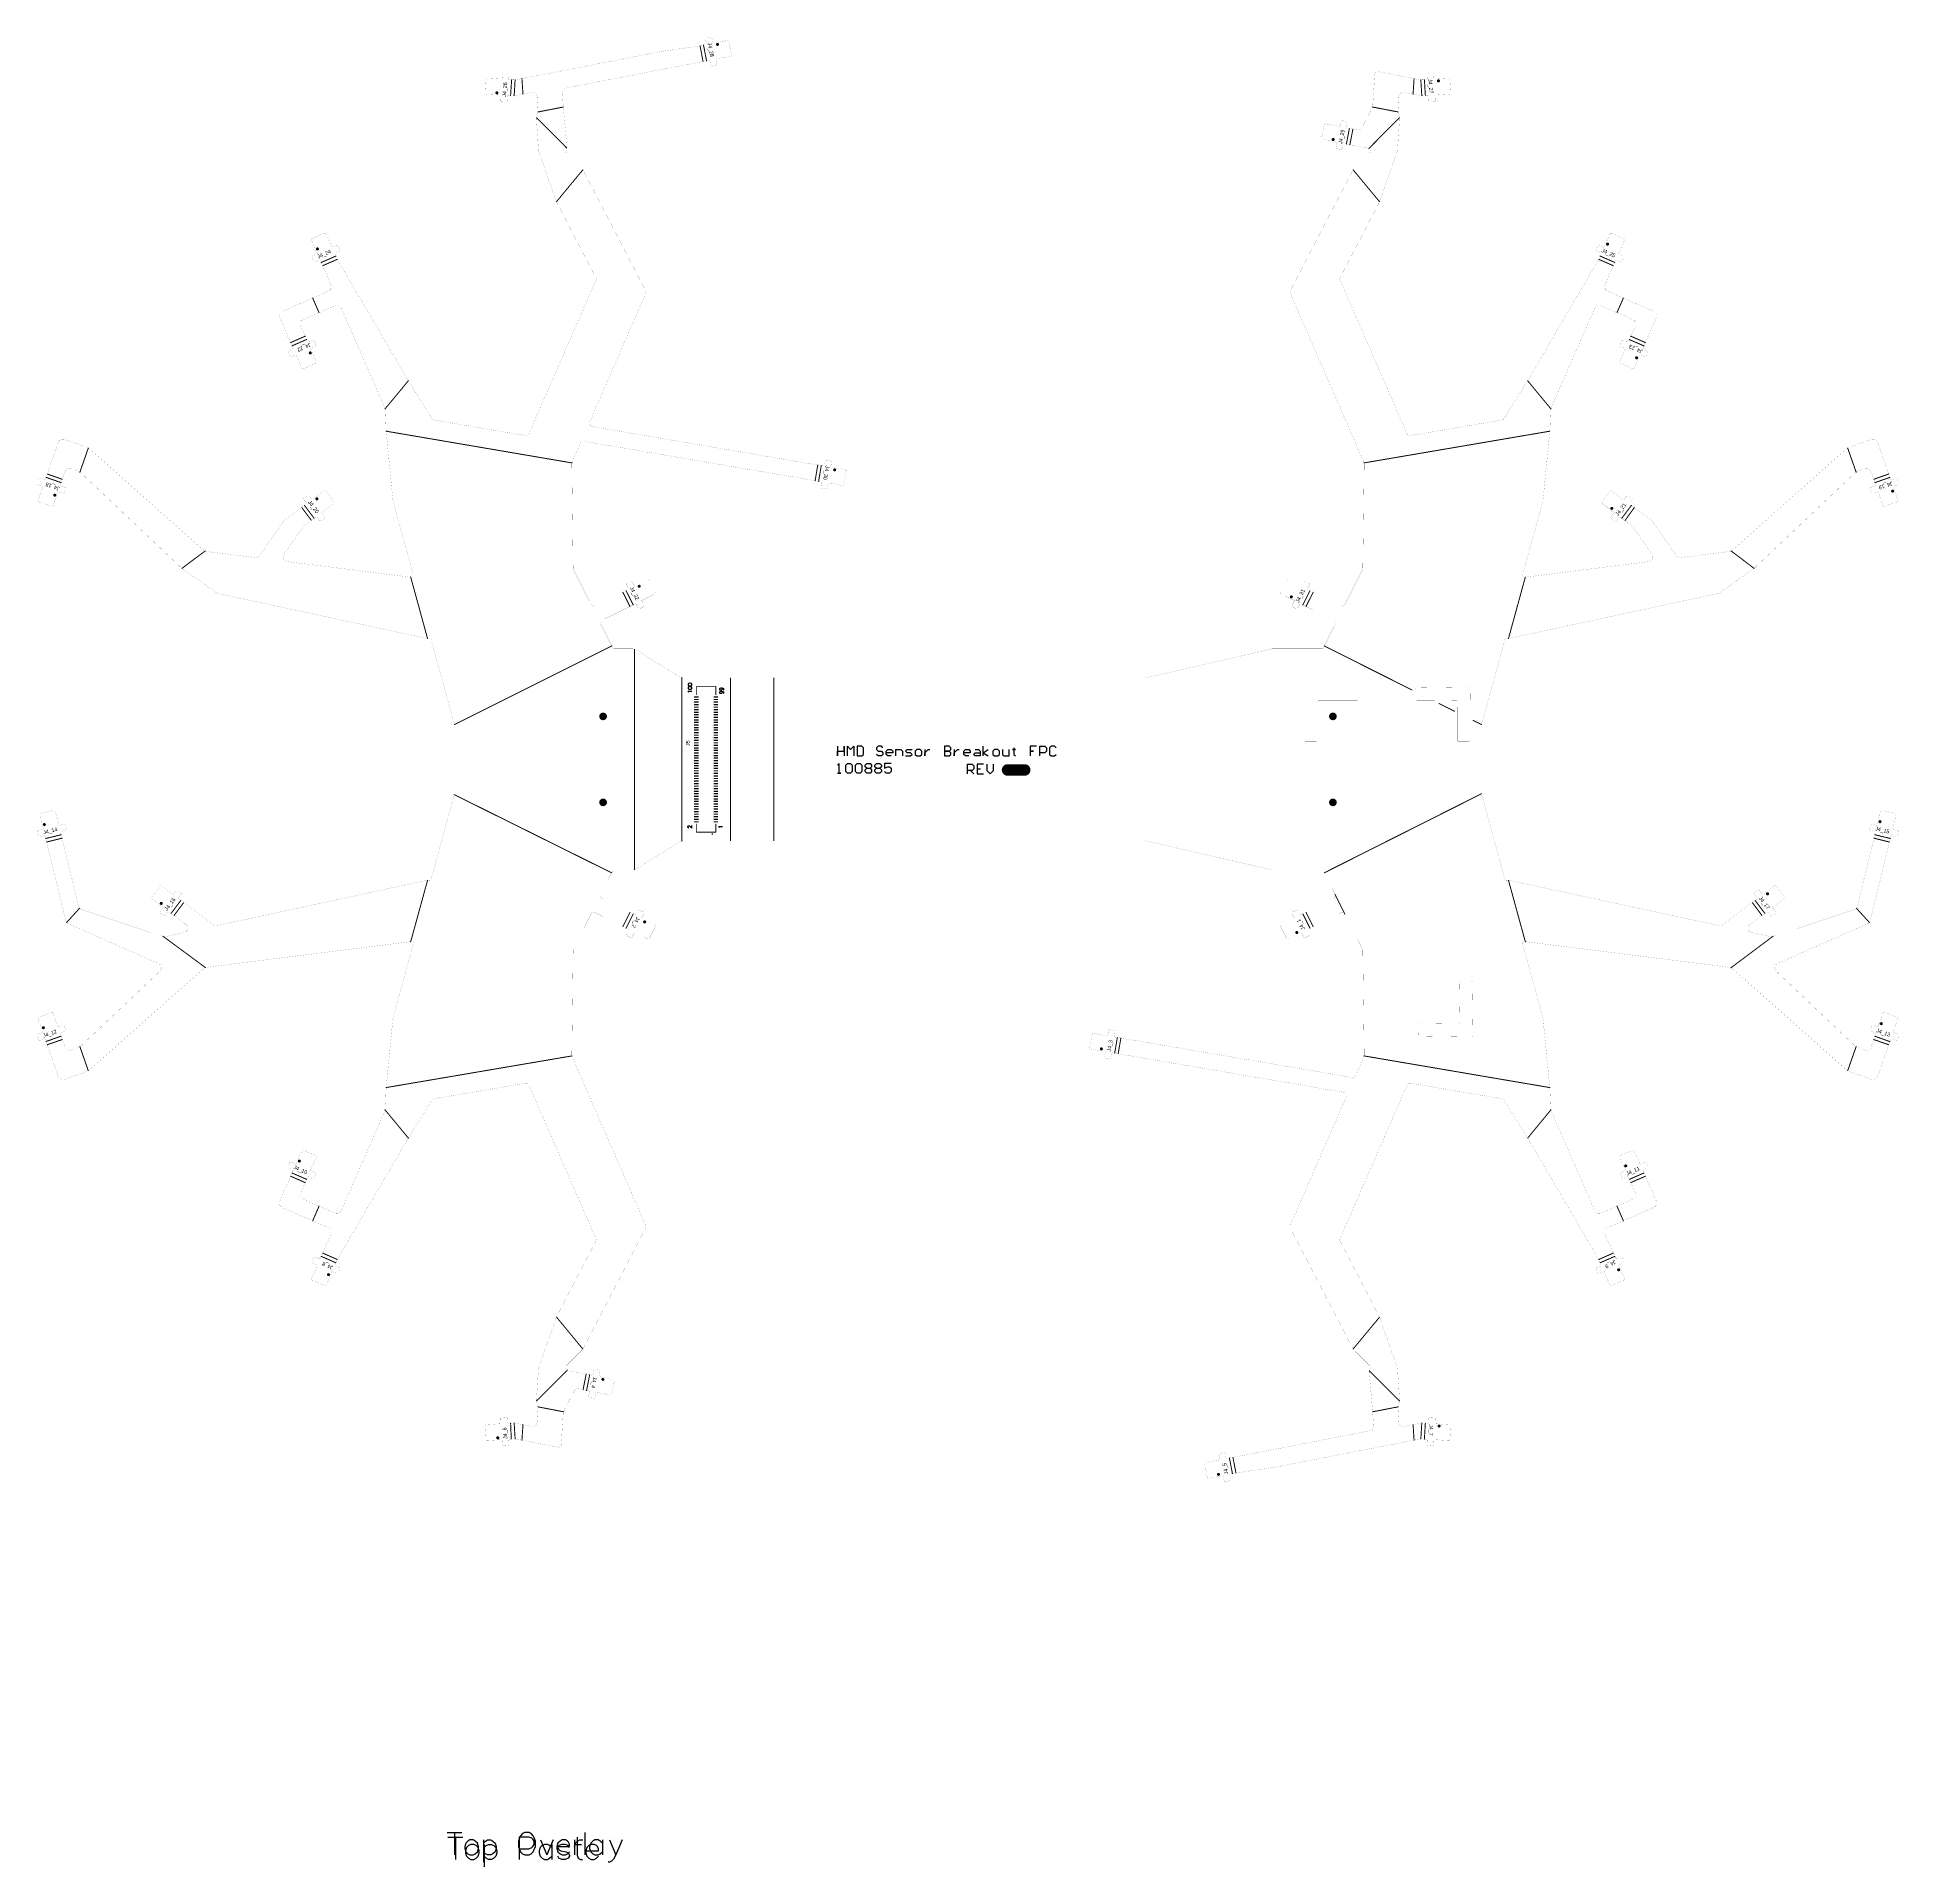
# Model space of a CAD drawing. Extents: x 325 to 617, y 85 to 372.
import ezdxf

# ---------------------------------------------------------------- set-up
doc = ezdxf.new("R2010")
doc.units = 0
for name, color, linetype in [('MECHANICAL1', 6, 'CONTINUOUS'), ('PADHOLELAYER', 156, 'CONTINUOUS'), ('TOPOVERLAY', 2, 'CONTINUOUS'), ('TOPPASTE', 8, 'CONTINUOUS')]:
    doc.layers.add(name, color=color, linetype=linetype)

msp = doc.modelspace()

# ---------------------------------------------------------------- linework, layer by layer
at = {"layer": 'MECHANICAL1', "const_width": 0.0127}
for points in [[(430.14, 371.15, -0.414214), (429.98, 370.92)], [(430.02, 371.74, -0.414214), (430.18, 371.97)], [(430.77, 372.09, -0.414214), (431, 371.93)], [(433.41, 371.58, -0.414214), (433.65, 371.42)], [(430.45, 368.46, -0.414214), (430.69, 368.3)], [(434.05, 369.36, -0.414214), (433.89, 369.13)], [(395.55, 365.47, -0.414214), (395.76, 365.66)], [(398.11, 366.31, -0.414214), (398.32, 366.5)], [(398.92, 366.47, -0.414214), (399.11, 366.25)], [(399.26, 365.44, -0.414214), (399.07, 365.65)], [(431.04, 367.56, -0.414214), (430.8, 367.71)], [(431.78, 367.91, -0.414214), (431.63, 367.67)], [(535.06, 366.23, -0.451763), (535.65, 366.68)], [(543.34, 365.65, -0.414214), (543.15, 365.44)], [(543.3, 366.25, -0.414214), (543.49, 366.47)], [(544.08, 366.5, -0.414214), (544.3, 366.31)], [(546.64, 365.66, -0.414214), (546.85, 365.47)], [(395.61, 363.16, -0.414214), (395.42, 363.37)], [(398.89, 362.76, -0.414214), (399.11, 362.95)], [(402.67, 363.43, -0.451763), (403.56, 362.74)], [(407.53, 363.34, -0.377635), (408.14, 364.13)], [(538.84, 362.74, -0.451763), (539.73, 363.43)], [(543.3, 362.95, -0.414214), (543.51, 362.76)], [(546.98, 363.37, -0.414214), (546.79, 363.16)], [(398.05, 362.01, -0.414214), (397.86, 362.22)], [(398.86, 362.16, -0.414214), (398.65, 361.97)], [(543.76, 361.97, -0.414214), (543.55, 362.16)], [(544.55, 362.22, -0.414214), (544.36, 362.01)], [(527.11, 358.35, -0.414214), (527.35, 358.51)], [(529.76, 358.86, -0.414214), (529.99, 359.02)], [(530.58, 358.9, -0.414214), (530.74, 358.67)], [(530.78, 357.84, -0.414214), (530.63, 358.08)], [(533.08, 357.95, -0.33332), (532.27, 357.55)], [(403.8, 354.23, -0.068302), (403.78, 354.37)], [(408.19, 353.87, -0.383566), (408.15, 354.54)], [(526.87, 356.06, -0.414214), (526.71, 356.29)], [(529.13, 354.6, -0.414214), (528.98, 354.83)], [(529.96, 354.64, -0.414214), (529.72, 354.48)], [(530.07, 355.23, -0.414214), (530.31, 355.39)], [(534.25, 354.54, -0.383566), (534.22, 353.87)], [(538.63, 354.37, -0.068302), (538.6, 354.23)], [(368.15, 340.22, -0.414214), (368.25, 340.48)], [(370.17, 341.33, -0.414214), (370.44, 341.22)], [(372.09, 339.44, -0.414214), (372.35, 339.33)], [(570.05, 339.33, -0.414214), (570.31, 339.44)], [(571.97, 341.22, -0.414214), (572.23, 341.33)], [(574.16, 340.48, -0.414214), (574.26, 340.22)], [(368.23, 337.53, -0.414214), (368.33, 337.79)], [(368.74, 336.88, -0.414214), (368.47, 336.98)], [(369.29, 337.12, -0.414214), (369.55, 337.01)], [(371.84, 338.02, -0.414214), (371.94, 338.28)], [(372.59, 338.78, -0.414214), (372.49, 338.52)], [(569.91, 338.52, -0.414214), (569.81, 338.78)], [(570.46, 338.28, -0.414214), (570.57, 338.02)], [(572.86, 337.01, -0.414214), (573.12, 337.12)], [(573.93, 336.98, -0.414214), (573.67, 336.88)], [(574.07, 337.79, -0.414214), (574.17, 337.53)], [(371.2, 333.23, -0.414214), (370.82, 332.25)], [(412.77, 334.38, -0.226343), (412.79, 333.95)], [(529.62, 333.95, -0.226343), (529.63, 334.38)], [(571.59, 332.25, -0.414214), (571.2, 333.23)], [(420.6, 332.32, -0.226343), (420.61, 331.89)], [(521.79, 331.89, -0.226343), (521.81, 332.32)], [(363.16, 328.07, -0.414214), (363.54, 329.06)], [(366.45, 326.79, -0.414214), (366.84, 327.77)], [(371.82, 329.95, -0.414214), (372.81, 329.57)], [(569.6, 329.57, -0.414214), (570.59, 329.95)], [(575.57, 327.77, -0.414214), (575.96, 326.79)], [(578.86, 329.06, -0.414214), (579.25, 328.07)], [(367.77, 324.28, -0.414214), (367.5, 324.38)], [(368.32, 324.52, -0.414214), (368.58, 324.41)], [(573.83, 324.41, -0.414214), (574.09, 324.52)], [(574.9, 324.38, -0.414214), (574.64, 324.28)], [(364.46, 322.61, -0.414214), (364.56, 322.87)], [(364.96, 321.96, -0.414214), (364.7, 322.06)], [(365.21, 323.38, -0.414214), (365.11, 323.11)], [(368.82, 323.87, -0.414214), (368.72, 323.6)], [(573.69, 323.6, -0.414214), (573.59, 323.87)], [(577.3, 323.11, -0.414214), (577.19, 323.38)], [(577.71, 322.06, -0.414214), (577.45, 321.96)], [(577.85, 322.87, -0.414214), (577.95, 322.61)], [(366.88, 320.07, -0.414214), (366.61, 320.17)], [(368.9, 321.17, -0.414214), (368.8, 320.91)], [(573.6, 320.91, -0.414214), (573.5, 321.17)], [(575.79, 320.17, -0.414214), (575.53, 320.07)], [(387.39, 312.01, -0.214103), (387.05, 312.23)], [(402.27, 309.85, -0.344834), (401.73, 309.56)], [(412.17, 310.99, -0.487173), (411.8, 311.68)], [(540.68, 309.56, -0.344834), (540.13, 309.85)], [(555.35, 312.23, -0.214103), (555.01, 312.01)], [(328.4, 308.5, -0.414214), (329.36, 308.96)], [(410.35, 308.38, -0.344834), (410.9, 308.67)], [(613.05, 308.96, -0.414214), (614, 308.5)], [(329.44, 303.9, -0.414214), (330.4, 304.36)], [(448.7, 304.96, -0.414214), (448.47, 304.79)], [(448.8, 305.55, -0.414214), (449.03, 305.71)], [(449.62, 305.61, -0.414214), (449.79, 305.38)], [(451.92, 304.21, -0.414214), (452.08, 303.98)], [(612.01, 304.36, -0.414214), (612.96, 303.9)], [(325.23, 301.85, -0.414214), (325.11, 302.11)], [(325.3, 302.67, -0.414214), (325.56, 302.8)], [(326.38, 302.72, -0.414214), (326.13, 302.6)], [(328.86, 301.64, -0.414214), (328.74, 301.89)], [(329.43, 301.44, -0.414214), (329.55, 301.19)], [(448.05, 302.33, -0.414214), (448.21, 302.1)], [(448.27, 301.28, -0.414214), (448.11, 301.51)], [(449.1, 301.34, -0.414214), (448.87, 301.18)], [(451.73, 301.91, -0.414214), (451.5, 301.74)], [(612.85, 301.19, -0.414214), (612.98, 301.44)], [(613.67, 301.89, -0.414214), (613.54, 301.64)], [(616.28, 302.6, -0.414214), (616.02, 302.72)], [(616.85, 302.8, -0.414214), (617.1, 302.67)], [(617.3, 302.11, -0.414214), (617.18, 301.85)], [(325.35, 299.16, -0.414214), (325.22, 299.42)], [(327.58, 298.59, -0.414214), (327.33, 298.47)], [(329.35, 300.62, -0.414214), (329.1, 300.5)], [(366.98, 299.52, -0.414214), (367.02, 299.8)], [(367.34, 299.04, -0.414214), (367.3, 298.76)], [(367.5, 300.16, -0.414214), (367.78, 300.12)], [(370.1, 300.86, -0.414214), (370.38, 300.82)], [(371.64, 299.14, -0.414214), (371.6, 298.86)], [(570.8, 298.86, -0.414214), (570.76, 299.14)], [(572.02, 300.82, -0.414214), (572.3, 300.86)], [(574.62, 300.12, -0.414214), (574.9, 300.16)], [(575.1, 298.76, -0.414214), (575.06, 299.04)], [(575.38, 299.8, -0.414214), (575.42, 299.52)], [(613.31, 300.5, -0.414214), (613.05, 300.62)], [(615.08, 298.47, -0.414214), (614.82, 298.59)], [(617.18, 299.42, -0.414214), (617.06, 299.16)], [(363.78, 296.11, -0.079061), (363.83, 296.16)], [(366.89, 295.32, -0.079061), (366.93, 295.36)], [(368.8, 296.76, -0.414214), (369.08, 296.72)], [(369.72, 296.2, -0.414214), (369.44, 296.24)], [(370.24, 296.84, -0.414214), (370.2, 296.56)], [(572.2, 296.56, -0.414214), (572.16, 296.84)], [(572.96, 296.24, -0.414214), (572.68, 296.2)], [(573.32, 296.72, -0.414214), (573.6, 296.76)], [(575.47, 295.36, -0.079061), (575.52, 295.32)], [(578.58, 296.16, -0.079061), (578.62, 296.11)], [(360, 290.72, -0.277863), (359.29, 290.41)], [(364.34, 289.77, -0.565113), (363.82, 290.95)], [(578.58, 290.95, -0.565113), (578.06, 289.77)], [(583.11, 290.41, -0.277863), (582.41, 290.72)], [(384.14, 287.65, -0.414214), (384, 287.41)], [(409.28, 288.53, -0.113065), (409.22, 288.75)], [(417.61, 286.16, -0.414214), (417.7, 286.43)], [(418.23, 286.7, -0.414214), (418.5, 286.61)], [(420.92, 286.92, -0.414214), (421.18, 286.83)], [(521.22, 286.83, -0.414214), (521.49, 286.92)], [(523.91, 286.61, -0.414214), (524.17, 286.7)], [(524.71, 286.43, -0.414214), (524.8, 286.16)], [(533.18, 288.75, -0.113065), (533.13, 288.53)], [(558.4, 287.41, -0.414214), (558.26, 287.65)], [(417.87, 285.62, -0.414214), (417.78, 285.35)], [(422.12, 284.95, -0.414214), (422.03, 284.68)], [(520.37, 284.68, -0.414214), (520.28, 284.95)], [(524.62, 285.35, -0.414214), (524.53, 285.62)], [(412.7, 282.81, -0.414214), (412.02, 283.03)], [(413.59, 279.9, -0.414214), (413.81, 280.57)], [(418.9, 283.12, -0.414214), (419.17, 283.03)], [(419.71, 282.4, -0.414214), (419.44, 282.49)], [(420.33, 282.94, -0.414214), (420.24, 282.67)], [(522.16, 282.67, -0.414214), (522.07, 282.94)], [(522.97, 282.49, -0.414214), (522.7, 282.4)], [(523.23, 283.03, -0.414214), (523.5, 283.12)], [(528.59, 280.57, -0.414214), (528.82, 279.9)], [(530.38, 283.03, -0.414214), (529.71, 282.81)], [(386.72, 277.69, -0.341522), (386.92, 277.54)], [(555.49, 277.54, -0.341522), (555.69, 277.69)], [(415.62, 276.09, -0.284079), (415.44, 276.2)], [(526.96, 276.2, -0.284079), (526.79, 276.09)], [(523.99, 269.78, -0.414214), (524.19, 269.98)], [(532.29, 269.98, -0.414214), (532.49, 269.78)], [(541.49, 269.8, -0.406366), (541.69, 270)], [(549.85, 270.11, -0.422105), (550.05, 269.9)], [(525.99, 267.78, -0.414214), (526.19, 267.98)], [(532.49, 268.18, -0.414214), (532.29, 267.98)], [(541.69, 267.98, -0.414214), (541.49, 268.18)], [(547.81, 268.03, -0.422105), (548.01, 267.82)], [(524.19, 261.48, -0.414214), (523.99, 261.68)], [(525.99, 261.68, -0.414214), (525.79, 261.48)], [(548.19, 261.48, -0.414214), (547.99, 261.68)], [(549.99, 261.68, -0.414214), (549.79, 261.48)], [(325.51, 250, -0.414214), (325.66, 250.24)], [(327.7, 250.74, -0.414214), (327.94, 250.59)], [(329.27, 248.55, -0.414214), (329.51, 248.4)], [(612.9, 248.4, -0.414214), (613.14, 248.55)], [(614.46, 250.59, -0.414214), (614.7, 250.74)], [(616.74, 250.24, -0.414214), (616.89, 250)], [(325.14, 247.33, -0.414214), (325.28, 247.57)], [(325.52, 246.6, -0.414214), (325.28, 246.75)], [(326.1, 246.74, -0.414214), (326.35, 246.6)], [(328.77, 247.19, -0.414214), (328.92, 247.43)], [(329.65, 247.82, -0.414214), (329.5, 247.58)], [(612.9, 247.58, -0.414214), (612.76, 247.82)], [(613.48, 247.43, -0.414214), (613.63, 247.19)], [(616.06, 246.6, -0.414214), (616.3, 246.74)], [(617.13, 246.75, -0.414214), (616.88, 246.6)], [(617.12, 247.57, -0.414214), (617.27, 247.33)], [(386.92, 239.92, -0.341522), (386.72, 239.77)], [(415.44, 241.26, -0.284079), (415.62, 241.37)], [(526.79, 241.37, -0.284079), (526.96, 241.26)], [(555.69, 239.77, -0.341522), (555.49, 239.92)], [(343.08, 236.85, -0.414214), (343.04, 237.13)], [(344.3, 238.81, -0.414214), (344.58, 238.85)], [(346.9, 238.11, -0.414214), (347.18, 238.15)], [(347.38, 236.75, -0.414214), (347.34, 237.03)], [(347.66, 237.79, -0.414214), (347.7, 237.51)], [(413.81, 236.88, -0.414214), (413.59, 237.55)], [(528.82, 237.55, -0.414214), (528.59, 236.88)], [(594.7, 237.51, -0.414214), (594.74, 237.79)], [(595.06, 237.03, -0.414214), (595.02, 236.75)], [(595.22, 238.15, -0.414214), (595.5, 238.11)], [(597.82, 238.85, -0.414214), (598.1, 238.81)], [(599.36, 237.13, -0.414214), (599.32, 236.85)], [(344.48, 234.55, -0.414214), (344.44, 234.83)], [(345.24, 234.23, -0.414214), (344.96, 234.19)], [(345.6, 234.71, -0.414214), (345.88, 234.75)], [(412.02, 234.42, -0.414214), (412.7, 234.65)], [(419.17, 234.43, -0.414214), (418.9, 234.34)], [(419.44, 234.96, -0.414214), (419.71, 235.05)], [(420.24, 234.78, -0.414214), (420.33, 234.52)], [(522.07, 234.52, -0.414214), (522.16, 234.78)], [(522.7, 235.05, -0.414214), (522.97, 234.96)], [(523.5, 234.34, -0.414214), (523.23, 234.43)], [(529.71, 234.65, -0.414214), (530.38, 234.42)], [(596.52, 234.75, -0.414214), (596.8, 234.71)], [(597.44, 234.19, -0.414214), (597.16, 234.23)], [(597.96, 234.83, -0.414214), (597.92, 234.55)], [(348.41, 232.86, -0.643131), (348.12, 231.52)], [(353.3, 232.64, -0.217189), (352.69, 232.77)], [(417.7, 231.03, -0.414214), (417.61, 231.3)], [(417.78, 232.1, -0.414214), (417.87, 231.83)], [(422.03, 232.77, -0.414214), (422.12, 232.5)], [(520.28, 232.5, -0.414214), (520.37, 232.77)], [(524.53, 231.83, -0.414214), (524.62, 232.1)], [(524.8, 231.3, -0.414214), (524.71, 231.03)], [(589.72, 232.77, -0.217189), (589.11, 232.64)], [(594.29, 231.52, -0.643131), (594, 232.86)], [(384, 230.05, -0.414214), (384.14, 229.8)], [(409.22, 228.71, -0.113065), (409.28, 228.93)], [(418.5, 230.85, -0.414214), (418.23, 230.76)], [(421.18, 230.63, -0.414214), (420.92, 230.54)], [(521.49, 230.54, -0.414214), (521.22, 230.63)], [(524.17, 230.76, -0.414214), (523.91, 230.85)], [(533.13, 228.93, -0.113065), (533.18, 228.71)], [(558.26, 229.8, -0.414214), (558.4, 230.05)], [(344.1, 226.69, -0.535539), (344.32, 225.45)], [(598.09, 225.45, -0.535539), (598.3, 226.69)], [(548.35, 223.74, -0.422105), (548.56, 223.95)], [(550.17, 223.93, -0.406366), (550.37, 223.73)], [(325.22, 218.04, -0.414214), (325.35, 218.29)], [(327.33, 218.99, -0.414214), (327.58, 218.87)], [(329.1, 216.96, -0.414214), (329.35, 216.84)], [(329.55, 216.27, -0.414214), (329.43, 216.01)], [(493.31, 216.12, -0.414214), (493.54, 216.28)], [(541.9, 217.16, -0.422105), (542.1, 217.36)], [(548.44, 217.48, -0.422105), (548.24, 217.28)], [(612.98, 216.01, -0.414214), (612.85, 216.27)], [(613.05, 216.84, -0.414214), (613.31, 216.96)], [(614.82, 218.87, -0.414214), (615.08, 218.99)], [(617.06, 218.29, -0.414214), (617.18, 218.04)], [(325.11, 215.35, -0.414214), (325.23, 215.6)], [(325.56, 214.66, -0.414214), (325.3, 214.78)], [(326.13, 214.86, -0.414214), (326.38, 214.74)], [(328.74, 215.56, -0.414214), (328.86, 215.82)], [(330.4, 213.09, -0.414214), (329.44, 213.55)], [(490.49, 213.25, -0.414214), (490.32, 213.48)], [(490.68, 215.55, -0.414214), (490.91, 215.71)], [(494.13, 216.18, -0.414214), (494.29, 215.95)], [(494.36, 215.13, -0.414214), (494.19, 215.36)], [(542.12, 215.3, -0.406366), (541.92, 215.5)], [(550.48, 215.4, -0.422105), (550.28, 215.19)], [(612.96, 213.55, -0.414214), (612.01, 213.09)], [(613.54, 215.82, -0.414214), (613.67, 215.56)], [(616.02, 214.74, -0.414214), (616.28, 214.86)], [(617.1, 214.78, -0.414214), (616.85, 214.66)], [(617.18, 215.6, -0.414214), (617.3, 215.35)], [(492.78, 211.84, -0.414214), (492.62, 212.07)], [(493.6, 211.91, -0.414214), (493.37, 211.74)], [(493.71, 212.5, -0.414214), (493.94, 212.66)], [(329.36, 208.49, -0.414214), (328.4, 208.95)], [(401.73, 207.9, -0.344834), (402.27, 207.6)], [(532.05, 209.08, -0.344834), (531.51, 208.79)], [(540.13, 207.6, -0.344834), (540.68, 207.9)], [(614, 208.95, -0.414214), (613.05, 208.49)], [(387.05, 205.22, -0.214103), (387.39, 205.45)], [(530.23, 206.47, -0.487173), (530.61, 205.78)], [(555.01, 205.45, -0.214103), (555.35, 205.22)], [(366.61, 197.28, -0.414214), (366.88, 197.39)], [(368.8, 196.55, -0.414214), (368.9, 196.28)], [(573.5, 196.28, -0.414214), (573.6, 196.55)], [(575.53, 197.39, -0.414214), (575.79, 197.28)], [(364.56, 194.58, -0.414214), (364.46, 194.84)], [(364.7, 195.39, -0.414214), (364.96, 195.5)], [(365.11, 194.34, -0.414214), (365.21, 194.08)], [(367.5, 193.08, -0.414214), (367.77, 193.18)], [(368.58, 193.04, -0.414214), (368.32, 192.94)], [(368.72, 193.85, -0.414214), (368.82, 193.59)], [(573.59, 193.59, -0.414214), (573.69, 193.85)], [(574.09, 192.94, -0.414214), (573.83, 193.04)], [(574.64, 193.18, -0.414214), (574.9, 193.08)], [(577.19, 194.08, -0.414214), (577.3, 194.34)], [(577.45, 195.5, -0.414214), (577.71, 195.39)], [(577.95, 194.84, -0.414214), (577.85, 194.58)], [(366.84, 189.68, -0.414214), (366.45, 190.67)], [(575.96, 190.67, -0.414214), (575.57, 189.68)], [(363.54, 188.39, -0.414214), (363.16, 189.38)], [(372.81, 187.89, -0.414214), (371.82, 187.5)], [(570.59, 187.5, -0.414214), (569.6, 187.89)], [(579.25, 189.38, -0.414214), (578.86, 188.39)], [(370.82, 185.21, -0.414214), (371.2, 184.22)], [(420.61, 185.57, -0.226343), (420.6, 185.14)], [(521.81, 185.14, -0.226343), (521.79, 185.57)], [(571.2, 184.22, -0.414214), (571.59, 185.21)], [(412.79, 183.51, -0.226343), (412.77, 183.08)], [(529.63, 183.08, -0.226343), (529.62, 183.51)], [(368.33, 179.66, -0.414214), (368.23, 179.93)], [(368.47, 180.48, -0.414214), (368.74, 180.58)], [(369.55, 180.44, -0.414214), (369.29, 180.34)], [(371.94, 179.18, -0.414214), (371.84, 179.44)], [(372.49, 178.94, -0.414214), (372.59, 178.67)], [(569.81, 178.67, -0.414214), (569.91, 178.94)], [(570.57, 179.44, -0.414214), (570.46, 179.18)], [(573.12, 180.34, -0.414214), (572.86, 180.44)], [(573.67, 180.58, -0.414214), (573.93, 180.48)], [(574.17, 179.93, -0.414214), (574.07, 179.66)], [(368.25, 176.97, -0.414214), (368.15, 177.23)], [(370.44, 176.23, -0.414214), (370.17, 176.13)], [(372.35, 178.12, -0.414214), (372.09, 178.02)], [(570.31, 178.02, -0.414214), (570.05, 178.12)], [(572.23, 176.13, -0.414214), (571.97, 176.23)], [(574.26, 177.23, -0.414214), (574.16, 176.97)], [(403.78, 163.09, -0.068302), (403.8, 163.22)], [(408.15, 162.92, -0.383566), (408.19, 163.59)], [(412.33, 162.22, -0.414214), (412.1, 162.07)], [(412.45, 162.81, -0.414214), (412.68, 162.97)], [(413.27, 162.86, -0.414214), (413.43, 162.62)], [(415.53, 161.4, -0.414214), (415.69, 161.16)], [(534.22, 163.59, -0.383566), (534.25, 162.92)], [(538.6, 163.22, -0.068302), (538.63, 163.09)], [(409.33, 159.51, -0.33332), (410.14, 159.9)], [(411.62, 159.61, -0.414214), (411.78, 159.38)], [(411.82, 158.55, -0.414214), (411.67, 158.79)], [(412.65, 158.6, -0.414214), (412.41, 158.44)], [(415.29, 159.1, -0.414214), (415.06, 158.95)], [(397.86, 155.23, -0.414214), (398.05, 155.45)], [(398.65, 155.48, -0.414214), (398.86, 155.29)], [(543.55, 155.29, -0.414214), (543.76, 155.48)], [(544.36, 155.45, -0.414214), (544.55, 155.23)], [(395.42, 154.08, -0.414214), (395.61, 154.29)], [(395.76, 151.8, -0.414214), (395.55, 151.99)], [(399.11, 154.51, -0.414214), (398.89, 154.7)], [(399.07, 151.8, -0.414214), (399.26, 152.01)], [(403.56, 154.71, -0.451763), (402.67, 154.03)], [(534.87, 154.12, -0.377635), (534.27, 153.33)], [(539.73, 154.03, -0.451763), (538.84, 154.71)], [(543.15, 152.01, -0.414214), (543.34, 151.8)], [(543.51, 154.7, -0.414214), (543.3, 154.51)], [(546.85, 151.99, -0.414214), (546.64, 151.8)], [(546.79, 154.29, -0.414214), (546.98, 154.08)], [(398.32, 150.95, -0.414214), (398.11, 151.14)], [(399.11, 151.2, -0.414214), (398.92, 150.99)], [(407.35, 151.23, -0.451763), (406.75, 150.77)], [(510.62, 149.55, -0.414214), (510.78, 149.79)], [(511.37, 149.9, -0.414214), (511.6, 149.74)], [(511.95, 148.99, -0.414214), (511.72, 149.15)], [(543.49, 150.99, -0.414214), (543.3, 151.2)], [(544.3, 151.14, -0.414214), (544.08, 150.95)], [(508.36, 148.09, -0.414214), (508.52, 148.33)], [(512.27, 146.31, -0.414214), (512.43, 146.54)], [(508.99, 145.87, -0.414214), (508.76, 146.03)], [(511.64, 145.37, -0.414214), (511.4, 145.53)], [(512.38, 145.72, -0.414214), (512.23, 145.48)]]:
    msp.add_lwpolyline(points, format="xyb", dxfattribs=at)
for points in [[(430.02, 371.74), (430.14, 371.15)], [(430.18, 371.97), (430.77, 372.09)], [(431, 371.93), (431.16, 371.14)], [(431.16, 371.14), (433.41, 371.58)], [(433.65, 371.42), (434.05, 369.36)], [(401.29, 365.62), (423.18, 369.88)], [(408.14, 364.13), (430.45, 368.46)], [(423.18, 369.88), (429.02, 370.73)], [(429.02, 370.73), (429.25, 370.77)], [(429.25, 370.77), (429.98, 370.92)], [(430.69, 368.3), (430.8, 367.71)], [(431.63, 368.69), (433.89, 369.13)], [(431.63, 368.69), (431.78, 367.91)], [(395.42, 363.37), (395.55, 365.47)], [(395.76, 365.66), (398.06, 365.52)], [(398.06, 365.52), (398.11, 366.31)], [(398.32, 366.5), (398.92, 366.47)], [(399.07, 365.65), (399.11, 366.25)], [(399.26, 365.44), (399.99, 365.4)], [(399.99, 365.4), (400.23, 365.41)], [(400.23, 365.41), (401.07, 365.58)], [(401.07, 365.58), (401.29, 365.62)], [(431.04, 367.56), (431.63, 367.67)], [(534.74, 361.35), (535.06, 366.23)], [(535.65, 366.68), (541.12, 365.62)], [(541.12, 365.62), (541.33, 365.58)], [(541.33, 365.58), (542.17, 365.41)], [(542.17, 365.41), (542.41, 365.4)], [(542.41, 365.4), (543.15, 365.44)], [(543.3, 366.25), (543.34, 365.65)], [(543.49, 366.47), (544.08, 366.5)], [(544.3, 366.31), (544.35, 365.52)], [(544.35, 365.52), (546.64, 365.66)], [(546.85, 365.47), (546.98, 363.37)], [(395.61, 363.16), (397.91, 363.02)], [(397.86, 362.22), (397.91, 363.02)], [(398.86, 362.16), (398.89, 362.76)], [(399.11, 362.95), (399.84, 362.9)], [(399.84, 362.9), (400.08, 362.91)], [(400.08, 362.91), (401.23, 363.15)], [(401.23, 363.15), (401.45, 363.19)], [(401.45, 363.19), (402.67, 363.43)], [(403.56, 362.74), (403.71, 360.58)], [(407.53, 363.34), (407.66, 361.35)], [(538.7, 360.58), (538.84, 362.74)], [(539.73, 363.43), (540.96, 363.19)], [(540.96, 363.19), (541.17, 363.15)], [(541.17, 363.15), (542.32, 362.91)], [(542.32, 362.91), (542.56, 362.9)], [(542.56, 362.9), (543.3, 362.95)], [(543.51, 362.76), (543.55, 362.16)], [(544.5, 363.02), (546.79, 363.16)], [(544.5, 363.02), (544.55, 362.22)], [(398.05, 362.01), (398.65, 361.97)], [(403.46, 359.26), (403.49, 359.65)], [(403.49, 359.65), (403.64, 360.15)], [(403.64, 360.15), (403.71, 360.58)], [(407.66, 361.35), (407.69, 360.93)], [(407.69, 360.93), (408.24, 354.88)], [(533.08, 357.95), (534.63, 360.95)], [(534.63, 360.95), (534.74, 361.35)], [(538.7, 360.58), (538.76, 360.15)], [(538.76, 360.15), (538.91, 359.65)], [(538.91, 359.65), (538.95, 359.26)], [(543.76, 361.97), (544.36, 362.01)], [(403.46, 359.26), (403.78, 354.37)], [(526.71, 356.29), (527.11, 358.35)], [(527.35, 358.51), (529.61, 358.07)], [(529.61, 358.07), (529.76, 358.86)], [(529.99, 359.02), (530.58, 358.9)], [(530.63, 358.08), (530.74, 358.67)], [(530.78, 357.84), (532.27, 357.55)], [(538.63, 354.37), (538.95, 359.26)], [(403.8, 354.23), (406.53, 346.46)], [(408.15, 354.54), (408.24, 354.88)], [(408.19, 353.87), (410.63, 351.42)], [(526.87, 356.06), (529.13, 355.62)], [(528.98, 354.83), (529.13, 355.62)], [(529.13, 354.6), (529.72, 354.48)], [(529.96, 354.64), (530.07, 355.23)], [(530.31, 355.39), (533.97, 354.68)], [(531.78, 351.42), (534.22, 353.87)], [(533.97, 354.68), (534.25, 354.54)], [(535.87, 346.46), (538.6, 354.23)], [(410.63, 351.42), (410.83, 351.13)], [(410.83, 351.13), (420.6, 332.32)], [(521.81, 332.32), (531.57, 351.13)], [(531.57, 351.13), (531.78, 351.42)], [(406.53, 346.46), (406.68, 346.11)], [(406.68, 346.11), (412.77, 334.38)], [(529.63, 334.38), (535.73, 346.11)], [(535.73, 346.11), (535.87, 346.46)], [(368.15, 340.22), (369.07, 338.11)], [(368.25, 340.48), (370.17, 341.33)], [(370.44, 341.22), (371.36, 339.12)], [(371.36, 339.12), (372.09, 339.44)], [(372.35, 339.33), (372.59, 338.78)], [(569.81, 338.78), (570.05, 339.33)], [(570.31, 339.44), (571.05, 339.12)], [(571.05, 339.12), (571.97, 341.22)], [(572.23, 341.33), (574.16, 340.48)], [(573.34, 338.11), (574.26, 340.22)], [(368.23, 337.53), (368.47, 336.98)], [(368.33, 337.79), (369.07, 338.11)], [(368.74, 336.88), (369.29, 337.12)], [(369.55, 337.01), (371.2, 333.23)], [(371.84, 338.02), (372.14, 337.34)], [(371.94, 338.28), (372.49, 338.52)], [(372.14, 337.34), (372.24, 337.13)], [(372.24, 337.13), (383.26, 318.33)], [(559.15, 318.33), (570.16, 337.13)], [(569.91, 338.52), (570.46, 338.28)], [(570.16, 337.13), (570.27, 337.34)], [(570.27, 337.34), (570.57, 338.02)], [(571.2, 333.23), (572.86, 337.01)], [(573.12, 337.12), (573.67, 336.88)], [(573.34, 338.11), (574.07, 337.79)], [(573.93, 336.98), (574.17, 337.53)], [(402.27, 309.85), (412.79, 333.95)], [(529.62, 333.95), (540.13, 309.85)], [(363.54, 329.06), (370.82, 332.25)], [(411.8, 311.68), (420.61, 331.89)], [(521.79, 331.89), (533.33, 305.44)], [(571.59, 332.25), (578.86, 329.06)], [(363.16, 328.07), (365.21, 323.38)], [(366.84, 327.77), (371.82, 329.95)], [(372.81, 329.57), (379.64, 313.95)], [(562.77, 313.95), (569.6, 329.57)], [(570.59, 329.95), (575.57, 327.77)], [(577.19, 323.38), (579.25, 328.07)], [(366.45, 326.79), (367.5, 324.38)], [(367.77, 324.28), (368.32, 324.52)], [(368.58, 324.41), (368.82, 323.87)], [(573.59, 323.87), (573.83, 324.41)], [(574.09, 324.52), (574.64, 324.28)], [(574.9, 324.38), (575.96, 326.79)], [(364.46, 322.61), (364.7, 322.06)], [(364.56, 322.87), (365.11, 323.11)], [(364.96, 321.96), (365.69, 322.28)], [(365.69, 322.28), (366.61, 320.17)], [(367.98, 323.28), (368.72, 323.6)], [(367.98, 323.28), (368.9, 321.17)], [(573.5, 321.17), (574.42, 323.28)], [(573.69, 323.6), (574.42, 323.28)], [(575.79, 320.17), (576.71, 322.28)], [(576.71, 322.28), (577.45, 321.96)], [(577.3, 323.11), (577.85, 322.87)], [(577.71, 322.06), (577.95, 322.61)], [(366.88, 320.07), (368.8, 320.91)], [(573.6, 320.91), (575.53, 320.07)], [(383.26, 318.33), (383.44, 318.02)], [(383.44, 318.02), (387.05, 312.23)], [(555.35, 312.23), (558.96, 318.02)], [(558.96, 318.02), (559.15, 318.33)], [(379.64, 313.95), (379.72, 313.52)], [(379.72, 313.52), (379.76, 312.78)], [(379.76, 312.78), (379.86, 310.42)], [(562.55, 310.42), (562.65, 312.78)], [(562.65, 312.78), (562.68, 313.52)], [(562.68, 313.52), (562.77, 313.95)], [(379.86, 310.42), (379.88, 310.08)], [(379.88, 310.08), (380.94, 299.31)], [(387.39, 312.01), (401.73, 309.56)], [(412.17, 310.99), (448.47, 304.79)], [(540.68, 309.56), (555.01, 312.01)], [(561.46, 299.31), (562.52, 310.08)], [(562.52, 310.08), (562.55, 310.42)], [(326.38, 302.72), (328.4, 308.5)], [(329.36, 308.96), (332.85, 307.74)], [(332.85, 307.74), (333.35, 307.43)], [(333.35, 307.43), (351.26, 291.52)], [(409.07, 305.44), (410.35, 308.38)], [(410.9, 308.67), (448.05, 302.33)], [(591.15, 291.52), (609.05, 307.43)], [(609.05, 307.43), (609.55, 307.74)], [(609.55, 307.74), (613.05, 308.96)], [(614, 308.5), (616.02, 302.72)], [(330.4, 304.36), (331.53, 303.97)], [(331.53, 303.97), (332.03, 303.64)], [(409.01, 305.11), (409.07, 305.44)], [(409.01, 305.11), (409.22, 288.75)], [(448.7, 304.96), (448.8, 305.55)], [(449.03, 305.71), (449.62, 305.61)], [(449.65, 304.59), (449.79, 305.38)], [(449.65, 304.59), (451.92, 304.21)], [(451.73, 301.91), (452.08, 303.98)], [(533.18, 288.75), (533.4, 305.11)], [(533.33, 305.44), (533.4, 305.11)], [(610.38, 303.64), (610.87, 303.97)], [(610.87, 303.97), (612.01, 304.36)], [(325.11, 302.11), (325.3, 302.67)], [(325.23, 301.85), (325.98, 301.59)], [(325.22, 299.42), (325.98, 301.59)], [(325.56, 302.8), (326.13, 302.6)], [(328.74, 301.89), (329.44, 303.9)], [(328.86, 301.64), (329.43, 301.44)], [(329.35, 300.62), (329.55, 301.19)], [(332.03, 303.64), (347.67, 288.83)], [(448.11, 301.51), (448.21, 302.1)], [(448.27, 301.28), (448.87, 301.18)], [(449.1, 301.34), (449.23, 302.13)], [(449.23, 302.13), (451.5, 301.74)], [(594.74, 288.83), (610.38, 303.64)], [(612.85, 301.19), (613.05, 300.62)], [(612.96, 303.9), (613.67, 301.89)], [(612.98, 301.44), (613.54, 301.64)], [(616.28, 302.6), (616.85, 302.8)], [(616.42, 301.59), (617.18, 301.85)], [(616.42, 301.59), (617.18, 299.42)], [(617.1, 302.67), (617.3, 302.11)], [(325.35, 299.16), (327.33, 298.47)], [(327.58, 298.59), (328.34, 300.76)], [(328.34, 300.76), (329.1, 300.5)], [(363.83, 296.16), (367.3, 298.76)], [(366.98, 299.52), (367.34, 299.04)], [(367.02, 299.8), (367.5, 300.16)], [(367.78, 300.12), (368.26, 299.48)], [(368.26, 299.48), (370.1, 300.86)], [(369.76, 297.48), (371.6, 298.86)], [(370.38, 300.82), (371.64, 299.14)], [(380.94, 299.31), (384.14, 287.65)], [(558.26, 287.65), (561.46, 299.31)], [(570.76, 299.14), (572.02, 300.82)], [(570.8, 298.86), (572.64, 297.48)], [(572.3, 300.86), (574.14, 299.48)], [(574.14, 299.48), (574.62, 300.12)], [(574.9, 300.16), (575.38, 299.8)], [(575.06, 299.04), (575.42, 299.52)], [(575.1, 298.76), (578.58, 296.16)], [(613.31, 300.5), (614.06, 300.76)], [(614.06, 300.76), (614.82, 298.59)], [(615.08, 298.47), (617.06, 299.16)], [(360, 290.72), (363.78, 296.11)], [(363.82, 290.95), (366.89, 295.32)], [(366.93, 295.36), (368.8, 296.76)], [(369.08, 296.72), (369.44, 296.24)], [(369.72, 296.2), (370.2, 296.56)], [(369.76, 297.48), (370.24, 296.84)], [(572.16, 296.84), (572.64, 297.48)], [(572.2, 296.56), (572.68, 296.2)], [(572.96, 296.24), (573.32, 296.72)], [(573.6, 296.76), (575.47, 295.36)], [(575.52, 295.32), (578.58, 290.95)], [(578.62, 296.11), (582.41, 290.72)], [(351.26, 291.52), (351.64, 291.37)], [(351.64, 291.37), (359.29, 290.41)], [(364.34, 289.77), (383.49, 287.36)], [(558.91, 287.36), (578.06, 289.77)], [(583.11, 290.41), (590.77, 291.37)], [(590.77, 291.37), (591.15, 291.52)], [(347.67, 288.83), (347.94, 288.61)], [(347.94, 288.61), (353.3, 284.82)], [(383.49, 287.36), (383.92, 287.38)], [(383.92, 287.38), (384, 287.41)], [(409.28, 288.53), (412.02, 283.03)], [(417.7, 286.43), (418.23, 286.7)], [(418.5, 286.61), (418.86, 285.89)], [(418.86, 285.89), (420.92, 286.92)], [(421.18, 286.83), (422.12, 284.95)], [(520.28, 284.95), (521.22, 286.83)], [(521.49, 286.92), (523.55, 285.89)], [(523.55, 285.89), (523.91, 286.61)], [(524.17, 286.7), (524.71, 286.43)], [(530.38, 283.03), (533.13, 288.53)], [(558.4, 287.41), (558.48, 287.38)], [(558.48, 287.38), (558.91, 287.36)], [(589.11, 284.82), (594.47, 288.61)], [(594.47, 288.61), (594.74, 288.83)], [(353.3, 284.82), (386.13, 277.74)], [(412.7, 282.81), (417.78, 285.35)], [(417.61, 286.16), (417.87, 285.62)], [(419.98, 283.66), (422.03, 284.68)], [(419.98, 283.66), (420.33, 282.94)], [(520.37, 284.68), (522.43, 283.66)], [(522.07, 282.94), (522.43, 283.66)], [(524.53, 285.62), (524.8, 286.16)], [(524.62, 285.35), (529.71, 282.81)], [(556.27, 277.74), (589.11, 284.82)], [(413.81, 280.57), (418.9, 283.12)], [(419.17, 283.03), (419.44, 282.49)], [(419.71, 282.4), (420.24, 282.67)], [(522.16, 282.67), (522.7, 282.4)], [(522.97, 282.49), (523.23, 283.03)], [(523.5, 283.12), (528.59, 280.57)], [(386.13, 277.74), (386.58, 277.69)], [(386.58, 277.69), (386.72, 277.69)], [(413.59, 279.9), (415.44, 276.2)], [(526.96, 276.2), (528.82, 279.9)], [(555.69, 277.69), (555.82, 277.69)], [(555.82, 277.69), (556.27, 277.74)], [(386.92, 277.54), (390.56, 264.27)], [(415.62, 276.09), (418.58, 276.09)], [(418.58, 276.09), (419.08, 275.93)], [(419.08, 275.93), (426.03, 271.62)], [(498.99, 271.49), (518.91, 276.09)], [(518.91, 276.09), (526.79, 276.09)], [(551.85, 264.27), (555.49, 277.54)], [(426.03, 271.62), (426.53, 271.49)], [(426.53, 271.49), (426.81, 271.49)], [(426.81, 271.49), (433.38, 271.49)], [(433.38, 271.49), (498.99, 271.49)], [(523.99, 261.68), (523.99, 269.78)], [(524.19, 269.98), (532.29, 269.98)], [(532.49, 268.18), (532.49, 269.78)], [(541.49, 269.45), (541.49, 269.8)], [(541.49, 269.27), (541.49, 269.45)], [(541.49, 268.18), (541.49, 269.27)], [(541.69, 270), (549.85, 270.11)], [(549.99, 265.2), (550.05, 269.9)], [(525.99, 261.68), (525.99, 267.78)], [(526.19, 267.98), (532.29, 267.98)], [(541.69, 267.98), (544.08, 267.98)], [(544.08, 267.98), (544.42, 267.98)], [(544.42, 267.98), (547.81, 268.03)], [(547.99, 266.2), (548.01, 267.82)], [(547.99, 266.02), (547.99, 266.2)], [(547.99, 261.68), (547.99, 266.02)], [(390.56, 264.27), (390.58, 264.1)], [(390.58, 253.35), (390.58, 264.1)], [(549.99, 265.02), (549.99, 265.2)], [(549.99, 261.68), (549.99, 265.02)], [(551.83, 264.1), (551.85, 264.27)], [(551.83, 253.35), (551.83, 264.1)], [(524.19, 261.48), (525.79, 261.48)], [(548.19, 261.48), (549.79, 261.48)], [(386.92, 239.92), (390.56, 253.19)], [(390.56, 253.19), (390.58, 253.35)], [(551.83, 253.35), (551.85, 253.19)], [(551.85, 253.19), (555.49, 239.92)], [(325.51, 250), (326.06, 247.76)], [(325.66, 250.24), (327.7, 250.74)], [(327.94, 250.59), (328.49, 248.36)], [(328.49, 248.36), (329.27, 248.55)], [(329.51, 248.4), (329.65, 247.82)], [(612.76, 247.82), (612.9, 248.4)], [(613.14, 248.55), (613.92, 248.36)], [(613.92, 248.36), (614.46, 250.59)], [(614.7, 250.74), (616.74, 250.24)], [(616.35, 247.76), (616.89, 250)], [(325.14, 247.33), (325.28, 246.75)], [(325.28, 247.57), (326.06, 247.76)], [(325.52, 246.6), (326.1, 246.74)], [(326.35, 246.6), (329.61, 233.25)], [(328.77, 247.19), (331.64, 235.48)], [(328.92, 247.43), (329.5, 247.58)], [(419.08, 241.53), (426.03, 245.83)], [(426.03, 245.83), (426.53, 245.97)], [(426.53, 245.97), (426.81, 245.97)], [(426.81, 245.97), (433.38, 245.97)], [(433.38, 245.97), (498.99, 245.97)], [(498.99, 245.97), (518.91, 241.37)], [(610.77, 235.48), (613.63, 247.19)], [(612.8, 233.25), (616.06, 246.6)], [(612.9, 247.58), (613.48, 247.43)], [(616.3, 246.74), (616.88, 246.6)], [(616.35, 247.76), (617.12, 247.57)], [(617.13, 246.75), (617.27, 247.33)], [(353.3, 232.64), (386.13, 239.72)], [(386.13, 239.72), (386.58, 239.77)], [(386.58, 239.77), (386.72, 239.77)], [(413.59, 237.55), (415.44, 241.26)], [(415.62, 241.37), (418.58, 241.37)], [(418.58, 241.37), (419.08, 241.53)], [(518.91, 241.37), (526.79, 241.37)], [(526.96, 241.26), (528.82, 237.55)], [(555.69, 239.77), (555.82, 239.77)], [(555.82, 239.77), (556.27, 239.72)], [(556.27, 239.72), (589.11, 232.64)], [(343.04, 237.13), (344.3, 238.81)], [(343.08, 236.85), (344.92, 235.47)], [(344.58, 238.85), (346.42, 237.47)], [(346.42, 237.47), (346.9, 238.11)], [(347.18, 238.15), (347.66, 237.79)], [(347.34, 237.03), (347.7, 237.51)], [(347.38, 236.75), (352.69, 232.77)], [(413.81, 236.88), (418.9, 234.34)], [(523.5, 234.34), (528.59, 236.88)], [(589.72, 232.77), (595.02, 236.75)], [(594.7, 237.51), (595.06, 237.03)], [(594.74, 237.79), (595.22, 238.15)], [(595.5, 238.11), (595.98, 237.47)], [(595.98, 237.47), (597.82, 238.85)], [(597.48, 235.47), (599.32, 236.85)], [(598.1, 238.81), (599.36, 237.13)], [(331.64, 235.48), (331.84, 235.25)], [(331.84, 235.25), (344.47, 231.03)], [(344.44, 234.83), (344.92, 235.47)], [(344.48, 234.55), (344.96, 234.19)], [(345.24, 234.23), (345.6, 234.71)], [(345.88, 234.75), (348.41, 232.86)], [(409.28, 228.93), (412.02, 234.42)], [(412.7, 234.65), (417.78, 232.1)], [(419.17, 234.43), (419.44, 234.96)], [(419.71, 235.05), (420.24, 234.78)], [(419.98, 233.8), (420.33, 234.52)], [(419.98, 233.8), (422.03, 232.77)], [(520.37, 232.77), (522.43, 233.8)], [(522.07, 234.52), (522.43, 233.8)], [(522.16, 234.78), (522.7, 235.05)], [(522.97, 234.96), (523.23, 234.43)], [(524.62, 232.1), (529.71, 234.65)], [(530.38, 234.42), (533.13, 228.93)], [(594, 232.86), (596.52, 234.75)], [(596.8, 234.71), (597.16, 234.23)], [(597.44, 234.19), (597.92, 234.55)], [(597.48, 235.47), (597.96, 234.83)], [(597.94, 231.03), (610.57, 235.25)], [(610.57, 235.25), (610.77, 235.48)], [(329.61, 233.25), (329.79, 233.01)], [(329.79, 233.01), (344.1, 226.69)], [(344.47, 231.03), (345.21, 230.9)], [(345.21, 230.9), (348.12, 231.52)], [(417.61, 231.3), (417.87, 231.83)], [(417.7, 231.03), (418.23, 230.76)], [(418.5, 230.85), (418.86, 231.56)], [(418.86, 231.56), (420.92, 230.54)], [(421.18, 230.63), (422.12, 232.5)], [(520.28, 232.5), (521.22, 230.63)], [(521.49, 230.54), (523.55, 231.56)], [(523.55, 231.56), (523.91, 230.85)], [(524.17, 230.76), (524.71, 231.03)], [(524.53, 231.83), (524.8, 231.3)], [(594.29, 231.52), (597.19, 230.9)], [(597.19, 230.9), (597.94, 231.03)], [(598.3, 226.69), (612.61, 233.01)], [(612.61, 233.01), (612.8, 233.25)], [(351.64, 226.08), (383.49, 230.09)], [(380.94, 218.15), (384.14, 229.8)], [(383.49, 230.09), (383.92, 230.07)], [(383.92, 230.07), (384, 230.05)], [(409.01, 212.35), (409.22, 228.71)], [(533.18, 228.71), (533.4, 212.35)], [(558.26, 229.8), (561.46, 218.15)], [(558.4, 230.05), (558.48, 230.07)], [(558.48, 230.07), (558.91, 230.09)], [(558.91, 230.09), (590.77, 226.08)], [(332.03, 213.81), (344.32, 225.45)], [(333.35, 210.03), (351.26, 225.94)], [(351.26, 225.94), (351.64, 226.08)], [(590.77, 226.08), (591.15, 225.94)], [(591.15, 225.94), (609.05, 210.03)], [(598.09, 225.45), (610.38, 213.81)], [(548.35, 223.74), (548.44, 217.48)], [(548.56, 223.95), (550.17, 223.93)], [(550.37, 223.73), (550.48, 215.4)], [(325.22, 218.04), (325.98, 215.87)], [(325.35, 218.29), (327.33, 218.99)], [(327.58, 218.87), (328.34, 216.69)], [(328.34, 216.69), (329.1, 216.96)], [(329.35, 216.84), (329.55, 216.27)], [(379.88, 207.38), (380.94, 218.15)], [(493.54, 216.28), (494.13, 216.18)], [(541.9, 217.16), (541.92, 215.5)], [(542.1, 217.36), (548.24, 217.28)], [(561.46, 218.15), (562.52, 207.38)], [(612.85, 216.27), (613.05, 216.84)], [(613.31, 216.96), (614.06, 216.69)], [(614.06, 216.69), (614.82, 218.87)], [(615.08, 218.99), (617.06, 218.29)], [(616.42, 215.87), (617.18, 218.04)], [(325.11, 215.35), (325.3, 214.78)], [(325.23, 215.6), (325.98, 215.87)], [(325.56, 214.66), (326.13, 214.86)], [(326.38, 214.74), (328.4, 208.95)], [(328.74, 215.56), (329.44, 213.55)], [(328.86, 215.82), (329.43, 216.01)], [(330.4, 213.09), (331.53, 213.49)], [(331.53, 213.49), (332.03, 213.81)], [(490.32, 213.48), (490.68, 215.55)], [(490.91, 215.71), (493.17, 215.33)], [(493.17, 215.33), (493.31, 216.12)], [(494.19, 215.36), (494.29, 215.95)], [(494.36, 215.13), (531.51, 208.79)], [(542.12, 215.3), (550.28, 215.19)], [(610.38, 213.81), (610.87, 213.49)], [(610.87, 213.49), (612.01, 213.09)], [(612.96, 213.55), (613.67, 215.56)], [(612.98, 216.01), (613.54, 215.82)], [(614, 208.95), (616.02, 214.74)], [(616.28, 214.86), (616.85, 214.66)], [(616.42, 215.87), (617.18, 215.6)], [(617.1, 214.78), (617.3, 215.35)], [(409.01, 212.35), (409.07, 212.02)], [(409.07, 212.02), (420.61, 185.57)], [(490.49, 213.25), (492.75, 212.86)], [(492.62, 212.07), (492.75, 212.86)], [(492.78, 211.84), (493.37, 211.74)], [(493.6, 211.91), (493.71, 212.5)], [(493.94, 212.66), (530.23, 206.47)], [(532.05, 209.08), (533.33, 212.02)], [(533.33, 212.02), (533.4, 212.35)], [(329.36, 208.49), (332.85, 209.72)], [(332.85, 209.72), (333.35, 210.03)], [(387.39, 205.45), (401.73, 207.9)], [(402.27, 207.6), (412.79, 183.51)], [(529.62, 183.51), (540.13, 207.6)], [(540.68, 207.9), (555.01, 205.45)], [(609.05, 210.03), (609.55, 209.72)], [(609.55, 209.72), (613.05, 208.49)], [(379.72, 203.93), (379.76, 204.67)], [(379.76, 204.67), (379.86, 207.03)], [(379.86, 207.03), (379.88, 207.38)], [(383.44, 199.44), (387.05, 205.22)], [(521.79, 185.57), (530.61, 205.78)], [(555.35, 205.22), (558.96, 199.44)], [(562.52, 207.38), (562.55, 207.03)], [(562.55, 207.03), (562.65, 204.67)], [(562.65, 204.67), (562.68, 203.93)], [(372.81, 187.89), (379.64, 203.5)], [(379.64, 203.5), (379.72, 203.93)], [(562.68, 203.93), (562.77, 203.5)], [(562.77, 203.5), (569.6, 187.89)], [(372.24, 180.33), (383.26, 199.13)], [(383.26, 199.13), (383.44, 199.44)], [(558.96, 199.44), (559.15, 199.13)], [(559.15, 199.13), (570.16, 180.33)], [(365.69, 195.18), (366.61, 197.28)], [(366.88, 197.39), (368.8, 196.55)], [(367.98, 194.17), (368.9, 196.28)], [(573.5, 196.28), (574.42, 194.17)], [(573.6, 196.55), (575.53, 197.39)], [(575.79, 197.28), (576.71, 195.18)], [(363.16, 189.38), (365.21, 194.08)], [(364.46, 194.84), (364.7, 195.39)], [(364.56, 194.58), (365.11, 194.34)], [(364.96, 195.5), (365.69, 195.18)], [(366.45, 190.67), (367.5, 193.08)], [(367.77, 193.18), (368.32, 192.94)], [(367.98, 194.17), (368.72, 193.85)], [(368.58, 193.04), (368.82, 193.59)], [(573.59, 193.59), (573.83, 193.04)], [(573.69, 193.85), (574.42, 194.17)], [(574.09, 192.94), (574.64, 193.18)], [(574.9, 193.08), (575.96, 190.67)], [(576.71, 195.18), (577.45, 195.5)], [(577.19, 194.08), (579.25, 189.38)], [(577.3, 194.34), (577.85, 194.58)], [(577.71, 195.39), (577.95, 194.84)], [(363.54, 188.39), (370.82, 185.21)], [(366.84, 189.68), (371.82, 187.5)], [(570.59, 187.5), (575.57, 189.68)], [(571.59, 185.21), (578.86, 188.39)], [(369.55, 180.44), (371.2, 184.22)], [(410.83, 166.33), (420.6, 185.14)], [(521.81, 185.14), (531.57, 166.33)], [(571.2, 184.22), (572.86, 180.44)], [(406.68, 171.35), (412.77, 183.08)], [(529.63, 183.08), (535.73, 171.35)], [(368.15, 177.23), (369.07, 179.34)], [(368.23, 179.93), (368.47, 180.48)], [(368.33, 179.66), (369.07, 179.34)], [(368.74, 180.58), (369.29, 180.34)], [(370.44, 176.23), (371.36, 178.34)], [(371.36, 178.34), (372.09, 178.02)], [(371.84, 179.44), (372.14, 180.12)], [(371.94, 179.18), (372.49, 178.94)], [(372.14, 180.12), (372.24, 180.33)], [(372.35, 178.12), (372.59, 178.67)], [(569.81, 178.67), (570.05, 178.12)], [(569.91, 178.94), (570.46, 179.18)], [(570.16, 180.33), (570.27, 180.12)], [(570.27, 180.12), (570.57, 179.44)], [(570.31, 178.02), (571.05, 178.34)], [(571.05, 178.34), (571.97, 176.23)], [(573.12, 180.34), (573.67, 180.58)], [(573.34, 179.34), (574.07, 179.66)], [(573.34, 179.34), (574.26, 177.23)], [(573.93, 180.48), (574.17, 179.93)], [(368.25, 176.97), (370.17, 176.13)], [(572.23, 176.13), (574.16, 176.97)], [(403.8, 163.22), (406.53, 170.99)], [(406.53, 170.99), (406.68, 171.35)], [(535.73, 171.35), (535.87, 170.99)], [(535.87, 170.99), (538.6, 163.22)], [(408.19, 163.59), (410.63, 166.04)], [(410.63, 166.04), (410.83, 166.33)], [(531.57, 166.33), (531.78, 166.04)], [(531.78, 166.04), (534.22, 163.59)], [(403.46, 158.2), (403.78, 163.09)], [(408.15, 162.92), (408.44, 162.78)], [(408.44, 162.78), (412.1, 162.07)], [(412.33, 162.22), (412.45, 162.81)], [(412.68, 162.97), (413.27, 162.86)], [(413.28, 161.84), (413.43, 162.62)], [(413.28, 161.84), (415.53, 161.4)], [(415.29, 159.1), (415.69, 161.16)], [(534.17, 162.58), (534.25, 162.92)], [(534.17, 162.58), (534.71, 156.52)], [(538.63, 163.09), (538.95, 158.2)], [(403.46, 158.2), (403.49, 157.81)], [(403.49, 157.81), (403.64, 157.31)], [(407.78, 156.51), (409.33, 159.51)], [(410.14, 159.9), (411.62, 159.61)], [(411.67, 158.79), (411.78, 159.38)], [(411.82, 158.55), (412.41, 158.44)], [(412.65, 158.6), (412.8, 159.38)], [(412.8, 159.38), (415.06, 158.95)], [(538.76, 157.31), (538.91, 157.81)], [(538.91, 157.81), (538.95, 158.2)], [(397.86, 155.23), (397.91, 154.44)], [(398.05, 155.45), (398.65, 155.48)], [(398.86, 155.29), (398.89, 154.7)], [(403.56, 154.71), (403.71, 156.87)], [(403.64, 157.31), (403.71, 156.87)], [(407.35, 151.23), (407.66, 156.1)], [(407.66, 156.1), (407.78, 156.51)], [(534.71, 156.52), (534.74, 156.1)], [(534.74, 156.1), (534.87, 154.12)], [(538.7, 156.87), (538.76, 157.31)], [(538.7, 156.87), (538.84, 154.71)], [(543.51, 154.7), (543.55, 155.29)], [(543.76, 155.48), (544.36, 155.45)], [(544.5, 154.44), (544.55, 155.23)], [(395.42, 154.08), (395.55, 151.99)], [(395.61, 154.29), (397.91, 154.44)], [(399.11, 154.51), (399.84, 154.55)], [(399.26, 152.01), (399.99, 152.06)], [(399.84, 154.55), (400.08, 154.54)], [(399.99, 152.06), (400.23, 152.05)], [(400.08, 154.54), (401.23, 154.31)], [(400.23, 152.05), (401.07, 151.88)], [(401.23, 154.31), (401.45, 154.27)], [(401.45, 154.27), (402.67, 154.03)], [(511.95, 148.99), (534.27, 153.33)], [(539.73, 154.03), (540.96, 154.27)], [(540.96, 154.27), (541.17, 154.31)], [(541.17, 154.31), (542.32, 154.54)], [(541.33, 151.88), (542.17, 152.05)], [(542.17, 152.05), (542.41, 152.06)], [(542.32, 154.54), (542.56, 154.55)], [(542.41, 152.06), (543.15, 152.01)], [(542.56, 154.55), (543.3, 154.51)], [(544.5, 154.44), (546.79, 154.29)], [(546.85, 151.99), (546.98, 154.08)], [(395.76, 151.8), (398.06, 151.94)], [(398.06, 151.94), (398.11, 151.14)], [(398.32, 150.95), (398.92, 150.99)], [(399.07, 151.8), (399.11, 151.2)], [(401.07, 151.88), (401.29, 151.83)], [(401.29, 151.83), (406.75, 150.77)], [(510.62, 149.55), (510.77, 148.77)], [(510.78, 149.79), (511.37, 149.9)], [(511.6, 149.74), (511.72, 149.15)], [(519.22, 147.58), (541.12, 151.83)], [(541.12, 151.83), (541.33, 151.88)], [(543.3, 151.2), (543.34, 151.8)], [(543.49, 150.99), (544.08, 150.95)], [(544.3, 151.14), (544.35, 151.94)], [(544.35, 151.94), (546.64, 151.8)], [(508.36, 148.09), (508.76, 146.03)], [(508.52, 148.33), (510.77, 148.77)], [(508.99, 145.87), (511.25, 146.31)], [(511.25, 146.31), (511.4, 145.53)], [(512.27, 146.31), (512.38, 145.72)], [(512.43, 146.54), (513.15, 146.68)], [(513.15, 146.68), (513.39, 146.72)], [(513.39, 146.72), (519.22, 147.58)], [(511.64, 145.37), (512.23, 145.48)]]:
    msp.add_lwpolyline(points, dxfattribs=at)
at = {"layer": 'MECHANICAL1', "const_width": 0.00635}
for points in [[(430.02, 371.74, 1), (430.02, 371.74, 1)], [(430.02, 371.74, 1), (430.02, 371.74, 1)], [(430.13, 371.15, 1), (430.14, 371.15, 1)], [(430.13, 371.15, 1), (430.14, 371.15, 1)], [(430.18, 371.97, 1), (430.18, 371.97, 1)], [(430.18, 371.97, 1), (430.18, 371.97, 1)], [(430.77, 372.09, 1), (430.77, 372.09, 1)], [(430.77, 372.09, 1), (430.77, 372.09, 1)], [(431, 371.93, 1), (431.01, 371.93, 1)], [(431, 371.93, 1), (431.01, 371.93, 1)], [(431.15, 371.14, 1), (431.16, 371.14, 1)], [(431.15, 371.14, 1), (431.16, 371.14, 1)], [(433.41, 371.58, 1), (433.42, 371.58, 1)], [(433.41, 371.58, 1), (433.42, 371.58, 1)], [(433.64, 371.42, 1), (433.65, 371.42, 1)], [(433.64, 371.42, 1), (433.65, 371.42, 1)], [(423.18, 369.88, 1), (423.18, 369.88, 1)], [(423.18, 369.88, 1), (423.18, 369.88, 1)], [(429.01, 370.73, 1), (429.02, 370.73, 1)], [(429.01, 370.73, 1), (429.02, 370.73, 1)], [(429.25, 370.77, 1), (429.26, 370.77, 1)], [(429.25, 370.77, 1), (429.26, 370.77, 1)], [(429.97, 370.92, 1), (429.98, 370.92, 1)], [(429.97, 370.92, 1), (429.98, 370.92, 1)], [(430.45, 368.46, 1), (430.46, 368.46, 1)], [(430.45, 368.46, 1), (430.46, 368.46, 1)], [(430.69, 368.3, 1), (430.69, 368.3, 1)], [(430.69, 368.3, 1), (430.69, 368.3, 1)], [(431.63, 368.69, 1), (431.64, 368.69, 1)], [(431.63, 368.69, 1), (431.64, 368.69, 1)], [(433.89, 369.13, 1), (433.89, 369.13, 1)], [(433.89, 369.13, 1), (433.89, 369.13, 1)], [(434.04, 369.36, 1), (434.05, 369.36, 1)], [(434.04, 369.36, 1), (434.05, 369.36, 1)], [(395.55, 365.47, 1), (395.56, 365.47, 1)], [(395.55, 365.47, 1), (395.56, 365.47, 1)], [(395.76, 365.66, 1), (395.77, 365.66, 1)], [(395.76, 365.66, 1), (395.77, 365.66, 1)], [(398.06, 365.52, 1), (398.06, 365.52, 1)], [(398.06, 365.52, 1), (398.06, 365.52, 1)], [(398.11, 366.31, 1), (398.11, 366.31, 1)], [(398.11, 366.31, 1), (398.11, 366.31, 1)], [(398.32, 366.5, 1), (398.32, 366.5, 1)], [(398.32, 366.5, 1), (398.32, 366.5, 1)], [(398.92, 366.47, 1), (398.92, 366.47, 1)], [(398.92, 366.47, 1), (398.92, 366.47, 1)], [(399.07, 365.65, 1), (399.07, 365.65, 1)], [(399.07, 365.65, 1), (399.07, 365.65, 1)], [(399.1, 366.25, 1), (399.11, 366.25, 1)], [(399.1, 366.25, 1), (399.11, 366.25, 1)], [(399.25, 365.44, 1), (399.26, 365.44, 1)], [(399.25, 365.44, 1), (399.26, 365.44, 1)], [(399.99, 365.4, 1), (400, 365.4, 1)], [(399.99, 365.4, 1), (400, 365.4, 1)], [(400.23, 365.41, 1), (400.24, 365.41, 1)], [(400.23, 365.41, 1), (400.24, 365.41, 1)], [(401.07, 365.58, 1), (401.08, 365.58, 1)], [(401.07, 365.58, 1), (401.08, 365.58, 1)], [(401.28, 365.62, 1), (401.29, 365.62, 1)], [(401.28, 365.62, 1), (401.29, 365.62, 1)], [(430.8, 367.71, 1), (430.81, 367.71, 1)], [(430.8, 367.71, 1), (430.81, 367.71, 1)], [(431.03, 367.56, 1), (431.04, 367.56, 1)], [(431.03, 367.56, 1), (431.04, 367.56, 1)], [(431.62, 367.67, 1), (431.63, 367.67, 1)], [(431.62, 367.67, 1), (431.63, 367.67, 1)], [(431.78, 367.91, 1), (431.79, 367.91, 1)], [(431.78, 367.91, 1), (431.79, 367.91, 1)], [(535.06, 366.23, 1), (535.06, 366.23, 1)], [(535.06, 366.23, 1), (535.06, 366.23, 1)], [(535.65, 366.68, 1), (535.66, 366.68, 1)], [(535.65, 366.68, 1), (535.66, 366.68, 1)], [(541.12, 365.62, 1), (541.12, 365.62, 1)], [(541.12, 365.62, 1), (541.12, 365.62, 1)], [(541.33, 365.58, 1), (541.33, 365.58, 1)], [(541.33, 365.58, 1), (541.33, 365.58, 1)], [(542.17, 365.41, 1), (542.17, 365.41, 1)], [(542.17, 365.41, 1), (542.17, 365.41, 1)], [(542.41, 365.4, 1), (542.41, 365.4, 1)], [(542.41, 365.4, 1), (542.41, 365.4, 1)], [(543.14, 365.44, 1), (543.15, 365.44, 1)], [(543.14, 365.44, 1), (543.15, 365.44, 1)], [(543.3, 366.25, 1), (543.3, 366.25, 1)], [(543.3, 366.25, 1), (543.3, 366.25, 1)], [(543.33, 365.65, 1), (543.34, 365.65, 1)], [(543.33, 365.65, 1), (543.34, 365.65, 1)], [(543.48, 366.47, 1), (543.49, 366.47, 1)], [(543.48, 366.47, 1), (543.49, 366.47, 1)], [(544.08, 366.5, 1), (544.09, 366.5, 1)], [(544.08, 366.5, 1), (544.09, 366.5, 1)], [(544.29, 366.31, 1), (544.3, 366.31, 1)], [(544.29, 366.31, 1), (544.3, 366.31, 1)], [(544.34, 365.52, 1), (544.35, 365.52, 1)], [(544.34, 365.52, 1), (544.35, 365.52, 1)], [(546.64, 365.66, 1), (546.64, 365.66, 1)], [(546.64, 365.66, 1), (546.64, 365.66, 1)], [(546.85, 365.47, 1), (546.86, 365.47, 1)], [(546.85, 365.47, 1), (546.86, 365.47, 1)], [(395.42, 363.37, 1), (395.43, 363.37, 1)], [(395.42, 363.37, 1), (395.43, 363.37, 1)], [(395.61, 363.16, 1), (395.62, 363.16, 1)], [(395.61, 363.16, 1), (395.62, 363.16, 1)], [(397.9, 363.02, 1), (397.91, 363.02, 1)], [(397.9, 363.02, 1), (397.91, 363.02, 1)], [(398.89, 362.76, 1), (398.9, 362.76, 1)], [(398.89, 362.76, 1), (398.9, 362.76, 1)], [(399.1, 362.95, 1), (399.11, 362.95, 1)], [(399.1, 362.95, 1), (399.11, 362.95, 1)], [(399.84, 362.9, 1), (399.85, 362.9, 1)], [(399.84, 362.9, 1), (399.85, 362.9, 1)], [(400.08, 362.91, 1), (400.09, 362.91, 1)], [(400.08, 362.91, 1), (400.09, 362.91, 1)], [(401.23, 363.15, 1), (401.24, 363.15, 1)], [(401.23, 363.15, 1), (401.24, 363.15, 1)], [(401.44, 363.19, 1), (401.45, 363.19, 1)], [(401.44, 363.19, 1), (401.45, 363.19, 1)], [(402.67, 363.43, 1), (402.68, 363.43, 1)], [(402.67, 363.43, 1), (402.68, 363.43, 1)], [(403.56, 362.74, 1), (403.57, 362.74, 1)], [(403.56, 362.74, 1), (403.57, 362.74, 1)], [(407.53, 363.34, 1), (407.54, 363.34, 1)], [(407.53, 363.34, 1), (407.54, 363.34, 1)], [(408.14, 364.13, 1), (408.14, 364.13, 1)], [(408.14, 364.13, 1), (408.14, 364.13, 1)], [(538.84, 362.74, 1), (538.84, 362.74, 1)], [(538.84, 362.74, 1), (538.84, 362.74, 1)], [(539.73, 363.43, 1), (539.74, 363.43, 1)], [(539.73, 363.43, 1), (539.74, 363.43, 1)], [(540.96, 363.19, 1), (540.96, 363.19, 1)], [(540.96, 363.19, 1), (540.96, 363.19, 1)], [(541.17, 363.15, 1), (541.17, 363.15, 1)], [(541.17, 363.15, 1), (541.17, 363.15, 1)], [(542.32, 362.91, 1), (542.33, 362.91, 1)], [(542.32, 362.91, 1), (542.33, 362.91, 1)], [(542.56, 362.9, 1), (542.57, 362.9, 1)], [(542.56, 362.9, 1), (542.57, 362.9, 1)], [(543.3, 362.95, 1), (543.3, 362.95, 1)], [(543.3, 362.95, 1), (543.3, 362.95, 1)], [(543.51, 362.76, 1), (543.52, 362.76, 1)], [(543.51, 362.76, 1), (543.52, 362.76, 1)], [(544.49, 363.02, 1), (544.5, 363.02, 1)], [(544.49, 363.02, 1), (544.5, 363.02, 1)], [(546.79, 363.16, 1), (546.8, 363.16, 1)], [(546.79, 363.16, 1), (546.8, 363.16, 1)], [(546.98, 363.37, 1), (546.98, 363.37, 1)], [(546.98, 363.37, 1), (546.98, 363.37, 1)], [(397.86, 362.22, 1), (397.86, 362.22, 1)], [(397.86, 362.22, 1), (397.86, 362.22, 1)], [(398.04, 362.01, 1), (398.05, 362.01, 1)], [(398.04, 362.01, 1), (398.05, 362.01, 1)], [(398.64, 361.97, 1), (398.65, 361.97, 1)], [(398.64, 361.97, 1), (398.65, 361.97, 1)], [(398.85, 362.16, 1), (398.86, 362.16, 1)], [(398.85, 362.16, 1), (398.86, 362.16, 1)], [(403.49, 359.65, 1), (403.49, 359.65, 1)], [(403.49, 359.65, 1), (403.49, 359.65, 1)], [(403.64, 360.15, 1), (403.65, 360.15, 1)], [(403.64, 360.15, 1), (403.65, 360.15, 1)], [(403.7, 360.58, 1), (403.71, 360.58, 1)], [(403.7, 360.58, 1), (403.71, 360.58, 1)], [(407.66, 361.35, 1), (407.67, 361.35, 1)], [(407.66, 361.35, 1), (407.67, 361.35, 1)], [(407.69, 360.93, 1), (407.7, 360.93, 1)], [(407.69, 360.93, 1), (407.7, 360.93, 1)], [(534.62, 360.95, 1), (534.63, 360.95, 1)], [(534.62, 360.95, 1), (534.63, 360.95, 1)], [(534.74, 361.35, 1), (534.74, 361.35, 1)], [(534.74, 361.35, 1), (534.74, 361.35, 1)], [(538.7, 360.58, 1), (538.7, 360.58, 1)], [(538.7, 360.58, 1), (538.7, 360.58, 1)], [(538.76, 360.15, 1), (538.76, 360.15, 1)], [(538.76, 360.15, 1), (538.76, 360.15, 1)], [(538.91, 359.65, 1), (538.92, 359.65, 1)], [(538.91, 359.65, 1), (538.92, 359.65, 1)], [(543.55, 362.16, 1), (543.55, 362.16, 1)], [(543.55, 362.16, 1), (543.55, 362.16, 1)], [(543.76, 361.97, 1), (543.76, 361.97, 1)], [(543.76, 361.97, 1), (543.76, 361.97, 1)], [(544.36, 362.01, 1), (544.36, 362.01, 1)], [(544.36, 362.01, 1), (544.36, 362.01, 1)], [(544.54, 362.22, 1), (544.55, 362.22, 1)], [(544.54, 362.22, 1), (544.55, 362.22, 1)], [(403.46, 359.26, 1), (403.46, 359.26, 1)], [(403.46, 359.26, 1), (403.46, 359.26, 1)], [(527.11, 358.35, 1), (527.12, 358.35, 1)], [(527.11, 358.35, 1), (527.12, 358.35, 1)], [(527.34, 358.51, 1), (527.35, 358.51, 1)], [(527.34, 358.51, 1), (527.35, 358.51, 1)], [(529.6, 358.07, 1), (529.61, 358.07, 1)], [(529.6, 358.07, 1), (529.61, 358.07, 1)], [(529.76, 358.86, 1), (529.76, 358.86, 1)], [(529.76, 358.86, 1), (529.76, 358.86, 1)], [(529.99, 359.02, 1), (530, 359.02, 1)], [(529.99, 359.02, 1), (530, 359.02, 1)], [(530.58, 358.9, 1), (530.59, 358.9, 1)], [(530.58, 358.9, 1), (530.59, 358.9, 1)], [(530.62, 358.08, 1), (530.63, 358.08, 1)], [(530.62, 358.08, 1), (530.63, 358.08, 1)], [(530.74, 358.67, 1), (530.74, 358.67, 1)], [(530.74, 358.67, 1), (530.74, 358.67, 1)], [(530.78, 357.84, 1), (530.79, 357.84, 1)], [(530.78, 357.84, 1), (530.79, 357.84, 1)], [(532.27, 357.55, 1), (532.27, 357.55, 1)], [(532.27, 357.55, 1), (532.27, 357.55, 1)], [(533.08, 357.95, 1), (533.08, 357.95, 1)], [(533.08, 357.95, 1), (533.08, 357.95, 1)], [(538.94, 359.26, 1), (538.95, 359.26, 1)], [(538.94, 359.26, 1), (538.95, 359.26, 1)], [(403.77, 354.37, 1), (403.78, 354.37, 1)], [(403.77, 354.37, 1), (403.78, 354.37, 1)], [(403.8, 354.23, 1), (403.81, 354.23, 1)], [(403.8, 354.23, 1), (403.81, 354.23, 1)], [(408.15, 354.54, 1), (408.16, 354.54, 1)], [(408.15, 354.54, 1), (408.16, 354.54, 1)], [(408.19, 353.87, 1), (408.19, 353.87, 1)], [(408.19, 353.87, 1), (408.19, 353.87, 1)], [(408.23, 354.88, 1), (408.24, 354.88, 1)], [(408.23, 354.88, 1), (408.24, 354.88, 1)], [(526.71, 356.29, 1), (526.72, 356.29, 1)], [(526.71, 356.29, 1), (526.72, 356.29, 1)], [(526.87, 356.06, 1), (526.87, 356.06, 1)], [(526.87, 356.06, 1), (526.87, 356.06, 1)], [(528.97, 354.83, 1), (528.98, 354.83, 1)], [(528.97, 354.83, 1), (528.98, 354.83, 1)], [(529.13, 355.62, 1), (529.13, 355.62, 1)], [(529.13, 355.62, 1), (529.13, 355.62, 1)], [(529.13, 354.6, 1), (529.14, 354.6, 1)], [(529.13, 354.6, 1), (529.14, 354.6, 1)], [(529.72, 354.48, 1), (529.73, 354.48, 1)], [(529.72, 354.48, 1), (529.73, 354.48, 1)], [(529.95, 354.64, 1), (529.96, 354.64, 1)], [(529.95, 354.64, 1), (529.96, 354.64, 1)], [(530.07, 355.23, 1), (530.08, 355.23, 1)], [(530.07, 355.23, 1), (530.08, 355.23, 1)], [(530.3, 355.39, 1), (530.31, 355.39, 1)], [(530.3, 355.39, 1), (530.31, 355.39, 1)], [(533.97, 354.68, 1), (533.97, 354.68, 1)], [(533.97, 354.68, 1), (533.97, 354.68, 1)], [(534.21, 353.87, 1), (534.22, 353.87, 1)], [(534.21, 353.87, 1), (534.22, 353.87, 1)], [(534.25, 354.54, 1), (534.25, 354.54, 1)], [(534.25, 354.54, 1), (534.25, 354.54, 1)], [(538.6, 354.23, 1), (538.6, 354.23, 1)], [(538.6, 354.23, 1), (538.6, 354.23, 1)], [(538.62, 354.37, 1), (538.63, 354.37, 1)], [(538.62, 354.37, 1), (538.63, 354.37, 1)], [(410.63, 351.42, 1), (410.63, 351.42, 1)], [(410.63, 351.42, 1), (410.63, 351.42, 1)], [(410.83, 351.13, 1), (410.84, 351.13, 1)], [(410.83, 351.13, 1), (410.84, 351.13, 1)], [(531.57, 351.13, 1), (531.58, 351.13, 1)], [(531.57, 351.13, 1), (531.58, 351.13, 1)], [(531.77, 351.42, 1), (531.78, 351.42, 1)], [(531.77, 351.42, 1), (531.78, 351.42, 1)], [(406.53, 346.46, 1), (406.53, 346.46, 1)], [(406.53, 346.46, 1), (406.53, 346.46, 1)], [(406.68, 346.11, 1), (406.68, 346.11, 1)], [(406.68, 346.11, 1), (406.68, 346.11, 1)], [(535.72, 346.11, 1), (535.73, 346.11, 1)], [(535.72, 346.11, 1), (535.73, 346.11, 1)], [(535.87, 346.46, 1), (535.88, 346.46, 1)], [(535.87, 346.46, 1), (535.88, 346.46, 1)], [(368.14, 340.22, 1), (368.15, 340.22, 1)], [(368.14, 340.22, 1), (368.15, 340.22, 1)], [(368.25, 340.48, 1), (368.25, 340.48, 1)], [(368.25, 340.48, 1), (368.25, 340.48, 1)], [(370.17, 341.33, 1), (370.18, 341.33, 1)], [(370.17, 341.33, 1), (370.18, 341.33, 1)], [(370.43, 341.22, 1), (370.44, 341.22, 1)], [(370.43, 341.22, 1), (370.44, 341.22, 1)], [(371.35, 339.12, 1), (371.36, 339.12, 1)], [(371.35, 339.12, 1), (371.36, 339.12, 1)], [(372.09, 339.44, 1), (372.09, 339.44, 1)], [(372.09, 339.44, 1), (372.09, 339.44, 1)], [(372.35, 339.33, 1), (372.36, 339.33, 1)], [(372.35, 339.33, 1), (372.36, 339.33, 1)], [(570.05, 339.33, 1), (570.05, 339.33, 1)], [(570.05, 339.33, 1), (570.05, 339.33, 1)], [(570.31, 339.44, 1), (570.32, 339.44, 1)], [(570.31, 339.44, 1), (570.32, 339.44, 1)], [(571.04, 339.12, 1), (571.05, 339.12, 1)], [(571.04, 339.12, 1), (571.05, 339.12, 1)], [(571.97, 341.22, 1), (571.97, 341.22, 1)], [(571.97, 341.22, 1), (571.97, 341.22, 1)], [(572.23, 341.33, 1), (572.24, 341.33, 1)], [(572.23, 341.33, 1), (572.24, 341.33, 1)], [(574.15, 340.48, 1), (574.16, 340.48, 1)], [(574.15, 340.48, 1), (574.16, 340.48, 1)], [(574.26, 340.22, 1), (574.26, 340.22, 1)], [(574.26, 340.22, 1), (574.26, 340.22, 1)], [(368.23, 337.53, 1), (368.23, 337.53, 1)], [(368.23, 337.53, 1), (368.23, 337.53, 1)], [(368.33, 337.79, 1), (368.34, 337.79, 1)], [(368.33, 337.79, 1), (368.34, 337.79, 1)], [(368.47, 336.98, 1), (368.48, 336.98, 1)], [(368.47, 336.98, 1), (368.48, 336.98, 1)], [(368.73, 336.88, 1), (368.74, 336.88, 1)], [(368.73, 336.88, 1), (368.74, 336.88, 1)], [(369.06, 338.11, 1), (369.07, 338.11, 1)], [(369.06, 338.11, 1), (369.07, 338.11, 1)], [(369.28, 337.12, 1), (369.29, 337.12, 1)], [(369.28, 337.12, 1), (369.29, 337.12, 1)], [(369.55, 337.01, 1), (369.55, 337.01, 1)], [(369.55, 337.01, 1), (369.55, 337.01, 1)], [(371.84, 338.02, 1), (371.84, 338.02, 1)], [(371.84, 338.02, 1), (371.84, 338.02, 1)], [(371.94, 338.28, 1), (371.95, 338.28, 1)], [(371.94, 338.28, 1), (371.95, 338.28, 1)], [(372.13, 337.34, 1), (372.14, 337.34, 1)], [(372.13, 337.34, 1), (372.14, 337.34, 1)], [(372.24, 337.13, 1), (372.24, 337.13, 1)], [(372.24, 337.13, 1), (372.24, 337.13, 1)], [(372.49, 338.52, 1), (372.49, 338.52, 1)], [(372.49, 338.52, 1), (372.49, 338.52, 1)], [(372.59, 338.78, 1), (372.6, 338.78, 1)], [(372.59, 338.78, 1), (372.6, 338.78, 1)], [(569.81, 338.78, 1), (569.81, 338.78, 1)], [(569.81, 338.78, 1), (569.81, 338.78, 1)], [(569.91, 338.52, 1), (569.92, 338.52, 1)], [(569.91, 338.52, 1), (569.92, 338.52, 1)], [(570.16, 337.13, 1), (570.17, 337.13, 1)], [(570.16, 337.13, 1), (570.17, 337.13, 1)], [(570.27, 337.34, 1), (570.27, 337.34, 1)], [(570.27, 337.34, 1), (570.27, 337.34, 1)], [(570.46, 338.28, 1), (570.47, 338.28, 1)], [(570.46, 338.28, 1), (570.47, 338.28, 1)], [(570.56, 338.02, 1), (570.57, 338.02, 1)], [(570.56, 338.02, 1), (570.57, 338.02, 1)], [(572.85, 337.01, 1), (572.86, 337.01, 1)], [(572.85, 337.01, 1), (572.86, 337.01, 1)], [(573.12, 337.12, 1), (573.12, 337.12, 1)], [(573.12, 337.12, 1), (573.12, 337.12, 1)], [(573.33, 338.11, 1), (573.34, 338.11, 1)], [(573.33, 338.11, 1), (573.34, 338.11, 1)], [(573.67, 336.88, 1), (573.67, 336.88, 1)], [(573.67, 336.88, 1), (573.67, 336.88, 1)], [(573.93, 336.98, 1), (573.94, 336.98, 1)], [(573.93, 336.98, 1), (573.94, 336.98, 1)], [(574.07, 337.79, 1), (574.07, 337.79, 1)], [(574.07, 337.79, 1), (574.07, 337.79, 1)], [(574.17, 337.53, 1), (574.18, 337.53, 1)], [(574.17, 337.53, 1), (574.18, 337.53, 1)], [(371.2, 333.23, 1), (371.21, 333.23, 1)], [(371.2, 333.23, 1), (371.21, 333.23, 1)], [(412.77, 334.38, 1), (412.77, 334.38, 1)], [(412.77, 334.38, 1), (412.77, 334.38, 1)], [(412.78, 333.95, 1), (412.79, 333.95, 1)], [(412.78, 333.95, 1), (412.79, 333.95, 1)], [(529.62, 333.95, 1), (529.62, 333.95, 1)], [(529.62, 333.95, 1), (529.62, 333.95, 1)], [(529.63, 334.38, 1), (529.64, 334.38, 1)], [(529.63, 334.38, 1), (529.64, 334.38, 1)], [(571.2, 333.23, 1), (571.21, 333.23, 1)], [(571.2, 333.23, 1), (571.21, 333.23, 1)], [(370.81, 332.25, 1), (370.82, 332.25, 1)], [(370.81, 332.25, 1), (370.82, 332.25, 1)], [(420.6, 332.32, 1), (420.6, 332.32, 1)], [(420.6, 332.32, 1), (420.6, 332.32, 1)], [(420.61, 331.89, 1), (420.62, 331.89, 1)], [(420.61, 331.89, 1), (420.62, 331.89, 1)], [(521.79, 331.89, 1), (521.79, 331.89, 1)], [(521.79, 331.89, 1), (521.79, 331.89, 1)], [(521.8, 332.32, 1), (521.81, 332.32, 1)], [(521.8, 332.32, 1), (521.81, 332.32, 1)], [(571.59, 332.25, 1), (571.59, 332.25, 1)], [(571.59, 332.25, 1), (571.59, 332.25, 1)], [(363.15, 328.07, 1), (363.16, 328.07, 1)], [(363.15, 328.07, 1), (363.16, 328.07, 1)], [(363.54, 329.06, 1), (363.55, 329.06, 1)], [(363.54, 329.06, 1), (363.55, 329.06, 1)], [(366.83, 327.77, 1), (366.84, 327.77, 1)], [(366.83, 327.77, 1), (366.84, 327.77, 1)], [(371.82, 329.95, 1), (371.82, 329.95, 1)], [(371.82, 329.95, 1), (371.82, 329.95, 1)], [(372.8, 329.57, 1), (372.81, 329.57, 1)], [(372.8, 329.57, 1), (372.81, 329.57, 1)], [(569.6, 329.57, 1), (569.6, 329.57, 1)], [(569.6, 329.57, 1), (569.6, 329.57, 1)], [(570.58, 329.95, 1), (570.59, 329.95, 1)], [(570.58, 329.95, 1), (570.59, 329.95, 1)], [(575.57, 327.77, 1), (575.57, 327.77, 1)], [(575.57, 327.77, 1), (575.57, 327.77, 1)], [(578.86, 329.06, 1), (578.87, 329.06, 1)], [(578.86, 329.06, 1), (578.87, 329.06, 1)], [(579.25, 328.07, 1), (579.25, 328.07, 1)], [(579.25, 328.07, 1), (579.25, 328.07, 1)], [(366.45, 326.79, 1), (366.45, 326.79, 1)], [(366.45, 326.79, 1), (366.45, 326.79, 1)], [(367.5, 324.38, 1), (367.51, 324.38, 1)], [(367.5, 324.38, 1), (367.51, 324.38, 1)], [(368.31, 324.52, 1), (368.32, 324.52, 1)], [(368.31, 324.52, 1), (368.32, 324.52, 1)], [(368.58, 324.41, 1), (368.58, 324.41, 1)], [(368.58, 324.41, 1), (368.58, 324.41, 1)], [(573.82, 324.41, 1), (573.83, 324.41, 1)], [(573.82, 324.41, 1), (573.83, 324.41, 1)], [(574.09, 324.52, 1), (574.09, 324.52, 1)], [(574.09, 324.52, 1), (574.09, 324.52, 1)], [(574.9, 324.38, 1), (574.91, 324.38, 1)], [(574.9, 324.38, 1), (574.91, 324.38, 1)], [(575.95, 326.79, 1), (575.96, 326.79, 1)], [(575.95, 326.79, 1), (575.96, 326.79, 1)], [(364.45, 322.61, 1), (364.46, 322.61, 1)], [(364.45, 322.61, 1), (364.46, 322.61, 1)], [(364.56, 322.87, 1), (364.56, 322.87, 1)], [(364.56, 322.87, 1), (364.56, 322.87, 1)], [(364.69, 322.06, 1), (364.7, 322.06, 1)], [(364.69, 322.06, 1), (364.7, 322.06, 1)], [(364.96, 321.96, 1), (364.96, 321.96, 1)], [(364.96, 321.96, 1), (364.96, 321.96, 1)], [(365.11, 323.11, 1), (365.11, 323.11, 1)], [(365.11, 323.11, 1), (365.11, 323.11, 1)], [(365.21, 323.38, 1), (365.21, 323.38, 1)], [(365.21, 323.38, 1), (365.21, 323.38, 1)], [(365.69, 322.28, 1), (365.7, 322.28, 1)], [(365.69, 322.28, 1), (365.7, 322.28, 1)], [(367.76, 324.28, 1), (367.77, 324.28, 1)], [(367.76, 324.28, 1), (367.77, 324.28, 1)], [(367.98, 323.28, 1), (367.99, 323.28, 1)], [(367.98, 323.28, 1), (367.99, 323.28, 1)], [(368.71, 323.6, 1), (368.72, 323.6, 1)], [(368.71, 323.6, 1), (368.72, 323.6, 1)], [(368.82, 323.87, 1), (368.82, 323.87, 1)], [(368.82, 323.87, 1), (368.82, 323.87, 1)], [(573.58, 323.87, 1), (573.59, 323.87, 1)], [(573.58, 323.87, 1), (573.59, 323.87, 1)], [(573.69, 323.6, 1), (573.69, 323.6, 1)], [(573.69, 323.6, 1), (573.69, 323.6, 1)], [(574.42, 323.28, 1), (574.43, 323.28, 1)], [(574.42, 323.28, 1), (574.43, 323.28, 1)], [(574.64, 324.28, 1), (574.64, 324.28, 1)], [(574.64, 324.28, 1), (574.64, 324.28, 1)], [(576.71, 322.28, 1), (576.72, 322.28, 1)], [(576.71, 322.28, 1), (576.72, 322.28, 1)], [(577.19, 323.38, 1), (577.2, 323.38, 1)], [(577.19, 323.38, 1), (577.2, 323.38, 1)], [(577.29, 323.11, 1), (577.3, 323.11, 1)], [(577.29, 323.11, 1), (577.3, 323.11, 1)], [(577.44, 321.96, 1), (577.45, 321.96, 1)], [(577.44, 321.96, 1), (577.45, 321.96, 1)], [(577.71, 322.06, 1), (577.71, 322.06, 1)], [(577.71, 322.06, 1), (577.71, 322.06, 1)], [(577.84, 322.87, 1), (577.85, 322.87, 1)], [(577.84, 322.87, 1), (577.85, 322.87, 1)], [(577.95, 322.61, 1), (577.95, 322.61, 1)], [(577.95, 322.61, 1), (577.95, 322.61, 1)], [(366.61, 320.17, 1), (366.62, 320.17, 1)], [(366.61, 320.17, 1), (366.62, 320.17, 1)], [(366.87, 320.07, 1), (366.88, 320.07, 1)], [(366.87, 320.07, 1), (366.88, 320.07, 1)], [(368.8, 320.91, 1), (368.8, 320.91, 1)], [(368.8, 320.91, 1), (368.8, 320.91, 1)], [(368.9, 321.17, 1), (368.91, 321.17, 1)], [(368.9, 321.17, 1), (368.91, 321.17, 1)], [(573.5, 321.17, 1), (573.5, 321.17, 1)], [(573.5, 321.17, 1), (573.5, 321.17, 1)], [(573.6, 320.91, 1), (573.61, 320.91, 1)], [(573.6, 320.91, 1), (573.61, 320.91, 1)], [(575.52, 320.07, 1), (575.53, 320.07, 1)], [(575.52, 320.07, 1), (575.53, 320.07, 1)], [(575.79, 320.17, 1), (575.79, 320.17, 1)], [(575.79, 320.17, 1), (575.79, 320.17, 1)], [(383.25, 318.33, 1), (383.26, 318.33, 1)], [(383.25, 318.33, 1), (383.26, 318.33, 1)], [(383.44, 318.02, 1), (383.44, 318.02, 1)], [(383.44, 318.02, 1), (383.44, 318.02, 1)], [(558.96, 318.02, 1), (558.97, 318.02, 1)], [(558.96, 318.02, 1), (558.97, 318.02, 1)], [(559.15, 318.33, 1), (559.15, 318.33, 1)], [(559.15, 318.33, 1), (559.15, 318.33, 1)], [(379.64, 313.95, 1), (379.64, 313.95, 1)], [(379.64, 313.95, 1), (379.64, 313.95, 1)], [(379.72, 313.52, 1), (379.73, 313.52, 1)], [(379.72, 313.52, 1), (379.73, 313.52, 1)], [(379.75, 312.78, 1), (379.76, 312.78, 1)], [(379.75, 312.78, 1), (379.76, 312.78, 1)], [(562.65, 312.78, 1), (562.65, 312.78, 1)], [(562.65, 312.78, 1), (562.65, 312.78, 1)], [(562.68, 313.52, 1), (562.69, 313.52, 1)], [(562.68, 313.52, 1), (562.69, 313.52, 1)], [(562.76, 313.95, 1), (562.77, 313.95, 1)], [(562.76, 313.95, 1), (562.77, 313.95, 1)], [(379.85, 310.42, 1), (379.86, 310.42, 1)], [(379.85, 310.42, 1), (379.86, 310.42, 1)], [(379.88, 310.08, 1), (379.89, 310.08, 1)], [(379.88, 310.08, 1), (379.89, 310.08, 1)], [(387.05, 312.23, 1), (387.05, 312.23, 1)], [(387.05, 312.23, 1), (387.05, 312.23, 1)], [(387.39, 312.01, 1), (387.39, 312.01, 1)], [(387.39, 312.01, 1), (387.39, 312.01, 1)], [(402.27, 309.85, 1), (402.27, 309.85, 1)], [(402.27, 309.85, 1), (402.27, 309.85, 1)], [(411.79, 311.68, 1), (411.8, 311.68, 1)], [(411.79, 311.68, 1), (411.8, 311.68, 1)], [(412.17, 310.99, 1), (412.17, 310.99, 1)], [(412.17, 310.99, 1), (412.17, 310.99, 1)], [(540.13, 309.85, 1), (540.14, 309.85, 1)], [(540.13, 309.85, 1), (540.14, 309.85, 1)], [(555.01, 312.01, 1), (555.02, 312.01, 1)], [(555.01, 312.01, 1), (555.02, 312.01, 1)], [(555.35, 312.23, 1), (555.36, 312.23, 1)], [(555.35, 312.23, 1), (555.36, 312.23, 1)], [(562.52, 310.08, 1), (562.52, 310.08, 1)], [(562.52, 310.08, 1), (562.52, 310.08, 1)], [(562.54, 310.42, 1), (562.55, 310.42, 1)], [(562.54, 310.42, 1), (562.55, 310.42, 1)], [(328.4, 308.5, 1), (328.41, 308.5, 1)], [(328.4, 308.5, 1), (328.41, 308.5, 1)], [(329.36, 308.96, 1), (329.36, 308.96, 1)], [(329.36, 308.96, 1), (329.36, 308.96, 1)], [(332.85, 307.74, 1), (332.86, 307.74, 1)], [(332.85, 307.74, 1), (332.86, 307.74, 1)], [(333.35, 307.43, 1), (333.36, 307.43, 1)], [(333.35, 307.43, 1), (333.36, 307.43, 1)], [(401.73, 309.56, 1), (401.73, 309.56, 1)], [(401.73, 309.56, 1), (401.73, 309.56, 1)], [(410.35, 308.38, 1), (410.36, 308.38, 1)], [(410.35, 308.38, 1), (410.36, 308.38, 1)], [(410.89, 308.67, 1), (410.9, 308.67, 1)], [(410.89, 308.67, 1), (410.9, 308.67, 1)], [(540.67, 309.56, 1), (540.68, 309.56, 1)], [(540.67, 309.56, 1), (540.68, 309.56, 1)], [(609.05, 307.43, 1), (609.06, 307.43, 1)], [(609.05, 307.43, 1), (609.06, 307.43, 1)], [(609.55, 307.74, 1), (609.56, 307.74, 1)], [(609.55, 307.74, 1), (609.56, 307.74, 1)], [(613.04, 308.96, 1), (613.05, 308.96, 1)], [(613.04, 308.96, 1), (613.05, 308.96, 1)], [(614, 308.5, 1), (614.01, 308.5, 1)], [(614, 308.5, 1), (614.01, 308.5, 1)], [(330.39, 304.36, 1), (330.4, 304.36, 1)], [(330.39, 304.36, 1), (330.4, 304.36, 1)], [(331.53, 303.97, 1), (331.53, 303.97, 1)], [(331.53, 303.97, 1), (331.53, 303.97, 1)], [(409, 305.11, 1), (409.01, 305.11, 1)], [(409, 305.11, 1), (409.01, 305.11, 1)], [(409.07, 305.44, 1), (409.08, 305.44, 1)], [(409.07, 305.44, 1), (409.08, 305.44, 1)], [(448.47, 304.79, 1), (448.47, 304.79, 1)], [(448.47, 304.79, 1), (448.47, 304.79, 1)], [(448.7, 304.96, 1), (448.7, 304.96, 1)], [(448.7, 304.96, 1), (448.7, 304.96, 1)], [(448.8, 305.55, 1), (448.8, 305.55, 1)], [(448.8, 305.55, 1), (448.8, 305.55, 1)], [(449.03, 305.71, 1), (449.03, 305.71, 1)], [(449.03, 305.71, 1), (449.03, 305.71, 1)], [(449.62, 305.61, 1), (449.63, 305.61, 1)], [(449.62, 305.61, 1), (449.63, 305.61, 1)], [(449.65, 304.59, 1), (449.66, 304.59, 1)], [(449.65, 304.59, 1), (449.66, 304.59, 1)], [(449.78, 305.38, 1), (449.79, 305.38, 1)], [(449.78, 305.38, 1), (449.79, 305.38, 1)], [(451.92, 304.21, 1), (451.92, 304.21, 1)], [(451.92, 304.21, 1), (451.92, 304.21, 1)], [(452.08, 303.98, 1), (452.09, 303.98, 1)], [(452.08, 303.98, 1), (452.09, 303.98, 1)], [(533.33, 305.44, 1), (533.34, 305.44, 1)], [(533.33, 305.44, 1), (533.34, 305.44, 1)], [(533.4, 305.11, 1), (533.4, 305.11, 1)], [(533.4, 305.11, 1), (533.4, 305.11, 1)], [(610.87, 303.97, 1), (610.88, 303.97, 1)], [(610.87, 303.97, 1), (610.88, 303.97, 1)], [(612, 304.36, 1), (612.01, 304.36, 1)], [(612, 304.36, 1), (612.01, 304.36, 1)], [(325.1, 302.11, 1), (325.11, 302.11, 1)], [(325.1, 302.11, 1), (325.11, 302.11, 1)], [(325.23, 301.85, 1), (325.23, 301.85, 1)], [(325.23, 301.85, 1), (325.23, 301.85, 1)], [(325.3, 302.67, 1), (325.31, 302.67, 1)], [(325.3, 302.67, 1), (325.31, 302.67, 1)], [(325.56, 302.8, 1), (325.56, 302.8, 1)], [(325.56, 302.8, 1), (325.56, 302.8, 1)], [(325.98, 301.59, 1), (325.99, 301.59, 1)], [(325.98, 301.59, 1), (325.99, 301.59, 1)], [(326.12, 302.6, 1), (326.13, 302.6, 1)], [(326.12, 302.6, 1), (326.13, 302.6, 1)], [(326.38, 302.72, 1), (326.38, 302.72, 1)], [(326.38, 302.72, 1), (326.38, 302.72, 1)], [(328.74, 301.89, 1), (328.74, 301.89, 1)], [(328.74, 301.89, 1), (328.74, 301.89, 1)], [(328.86, 301.64, 1), (328.87, 301.64, 1)], [(328.86, 301.64, 1), (328.87, 301.64, 1)], [(329.43, 301.44, 1), (329.43, 301.44, 1)], [(329.43, 301.44, 1), (329.43, 301.44, 1)], [(329.44, 303.9, 1), (329.45, 303.9, 1)], [(329.44, 303.9, 1), (329.45, 303.9, 1)], [(329.55, 301.19, 1), (329.56, 301.19, 1)], [(329.55, 301.19, 1), (329.56, 301.19, 1)], [(332.03, 303.64, 1), (332.03, 303.64, 1)], [(332.03, 303.64, 1), (332.03, 303.64, 1)], [(448.05, 302.33, 1), (448.05, 302.33, 1)], [(448.05, 302.33, 1), (448.05, 302.33, 1)], [(448.11, 301.51, 1), (448.11, 301.51, 1)], [(448.11, 301.51, 1), (448.11, 301.51, 1)], [(448.21, 302.1, 1), (448.22, 302.1, 1)], [(448.21, 302.1, 1), (448.22, 302.1, 1)], [(448.27, 301.28, 1), (448.28, 301.28, 1)], [(448.27, 301.28, 1), (448.28, 301.28, 1)], [(448.86, 301.18, 1), (448.87, 301.18, 1)], [(448.86, 301.18, 1), (448.87, 301.18, 1)], [(449.09, 301.34, 1), (449.1, 301.34, 1)], [(449.09, 301.34, 1), (449.1, 301.34, 1)], [(449.23, 302.13, 1), (449.23, 302.13, 1)], [(449.23, 302.13, 1), (449.23, 302.13, 1)], [(451.5, 301.74, 1), (451.5, 301.74, 1)], [(451.5, 301.74, 1), (451.5, 301.74, 1)], [(451.73, 301.91, 1), (451.73, 301.91, 1)], [(451.73, 301.91, 1), (451.73, 301.91, 1)], [(610.37, 303.64, 1), (610.38, 303.64, 1)], [(610.37, 303.64, 1), (610.38, 303.64, 1)], [(612.85, 301.19, 1), (612.86, 301.19, 1)], [(612.85, 301.19, 1), (612.86, 301.19, 1)], [(612.96, 303.9, 1), (612.97, 303.9, 1)], [(612.96, 303.9, 1), (612.97, 303.9, 1)], [(612.97, 301.44, 1), (612.98, 301.44, 1)], [(612.97, 301.44, 1), (612.98, 301.44, 1)], [(613.54, 301.64, 1), (613.55, 301.64, 1)], [(613.54, 301.64, 1), (613.55, 301.64, 1)], [(613.66, 301.89, 1), (613.67, 301.89, 1)], [(613.66, 301.89, 1), (613.67, 301.89, 1)], [(616.02, 302.72, 1), (616.03, 302.72, 1)], [(616.02, 302.72, 1), (616.03, 302.72, 1)], [(616.28, 302.6, 1), (616.28, 302.6, 1)], [(616.28, 302.6, 1), (616.28, 302.6, 1)], [(616.42, 301.59, 1), (616.42, 301.59, 1)], [(616.42, 301.59, 1), (616.42, 301.59, 1)], [(616.84, 302.8, 1), (616.85, 302.8, 1)], [(616.84, 302.8, 1), (616.85, 302.8, 1)], [(617.1, 302.67, 1), (617.1, 302.67, 1)], [(617.1, 302.67, 1), (617.1, 302.67, 1)], [(617.17, 301.85, 1), (617.18, 301.85, 1)], [(617.17, 301.85, 1), (617.18, 301.85, 1)], [(617.3, 302.11, 1), (617.3, 302.11, 1)], [(617.3, 302.11, 1), (617.3, 302.11, 1)], [(325.22, 299.42, 1), (325.23, 299.42, 1)], [(325.22, 299.42, 1), (325.23, 299.42, 1)], [(325.34, 299.16, 1), (325.35, 299.16, 1)], [(325.34, 299.16, 1), (325.35, 299.16, 1)], [(327.33, 298.47, 1), (327.33, 298.47, 1)], [(327.33, 298.47, 1), (327.33, 298.47, 1)], [(327.58, 298.59, 1), (327.59, 298.59, 1)], [(327.58, 298.59, 1), (327.59, 298.59, 1)], [(328.34, 300.76, 1), (328.35, 300.76, 1)], [(328.34, 300.76, 1), (328.35, 300.76, 1)], [(329.1, 300.5, 1), (329.1, 300.5, 1)], [(329.1, 300.5, 1), (329.1, 300.5, 1)], [(329.35, 300.62, 1), (329.36, 300.62, 1)], [(329.35, 300.62, 1), (329.36, 300.62, 1)], [(366.98, 299.52, 1), (366.99, 299.52, 1)], [(366.98, 299.52, 1), (366.99, 299.52, 1)], [(367.02, 299.8, 1), (367.03, 299.8, 1)], [(367.02, 299.8, 1), (367.03, 299.8, 1)], [(367.3, 298.76, 1), (367.31, 298.76, 1)], [(367.3, 298.76, 1), (367.31, 298.76, 1)], [(367.34, 299.04, 1), (367.35, 299.04, 1)], [(367.34, 299.04, 1), (367.35, 299.04, 1)], [(367.5, 300.16, 1), (367.51, 300.16, 1)], [(367.5, 300.16, 1), (367.51, 300.16, 1)], [(367.78, 300.12, 1), (367.79, 300.12, 1)], [(367.78, 300.12, 1), (367.79, 300.12, 1)], [(368.26, 299.48, 1), (368.27, 299.48, 1)], [(368.26, 299.48, 1), (368.27, 299.48, 1)], [(370.1, 300.86, 1), (370.11, 300.86, 1)], [(370.1, 300.86, 1), (370.11, 300.86, 1)], [(370.38, 300.82, 1), (370.39, 300.82, 1)], [(370.38, 300.82, 1), (370.39, 300.82, 1)], [(371.6, 298.86, 1), (371.61, 298.86, 1)], [(371.6, 298.86, 1), (371.61, 298.86, 1)], [(371.64, 299.14, 1), (371.65, 299.14, 1)], [(371.64, 299.14, 1), (371.65, 299.14, 1)], [(380.94, 299.31, 1), (380.95, 299.31, 1)], [(380.94, 299.31, 1), (380.95, 299.31, 1)], [(561.46, 299.31, 1), (561.46, 299.31, 1)], [(561.46, 299.31, 1), (561.46, 299.31, 1)], [(570.76, 299.14, 1), (570.77, 299.14, 1)], [(570.76, 299.14, 1), (570.77, 299.14, 1)], [(570.8, 298.86, 1), (570.81, 298.86, 1)], [(570.8, 298.86, 1), (570.81, 298.86, 1)], [(572.02, 300.82, 1), (572.02, 300.82, 1)], [(572.02, 300.82, 1), (572.02, 300.82, 1)], [(572.3, 300.86, 1), (572.3, 300.86, 1)], [(572.3, 300.86, 1), (572.3, 300.86, 1)], [(574.14, 299.48, 1), (574.15, 299.48, 1)], [(574.14, 299.48, 1), (574.15, 299.48, 1)], [(574.62, 300.12, 1), (574.62, 300.12, 1)], [(574.62, 300.12, 1), (574.62, 300.12, 1)], [(574.9, 300.16, 1), (574.9, 300.16, 1)], [(574.9, 300.16, 1), (574.9, 300.16, 1)], [(575.06, 299.04, 1), (575.07, 299.04, 1)], [(575.06, 299.04, 1), (575.07, 299.04, 1)], [(575.1, 298.76, 1), (575.11, 298.76, 1)], [(575.1, 298.76, 1), (575.11, 298.76, 1)], [(575.38, 299.8, 1), (575.39, 299.8, 1)], [(575.38, 299.8, 1), (575.39, 299.8, 1)], [(575.42, 299.52, 1), (575.43, 299.52, 1)], [(575.42, 299.52, 1), (575.43, 299.52, 1)], [(613.05, 300.62, 1), (613.05, 300.62, 1)], [(613.05, 300.62, 1), (613.05, 300.62, 1)], [(613.3, 300.5, 1), (613.31, 300.5, 1)], [(613.3, 300.5, 1), (613.31, 300.5, 1)], [(614.06, 300.76, 1), (614.06, 300.76, 1)], [(614.06, 300.76, 1), (614.06, 300.76, 1)], [(614.82, 298.59, 1), (614.82, 298.59, 1)], [(614.82, 298.59, 1), (614.82, 298.59, 1)], [(615.07, 298.47, 1), (615.08, 298.47, 1)], [(615.07, 298.47, 1), (615.08, 298.47, 1)], [(617.05, 299.16, 1), (617.06, 299.16, 1)], [(617.05, 299.16, 1), (617.06, 299.16, 1)], [(617.18, 299.42, 1), (617.18, 299.42, 1)], [(617.18, 299.42, 1), (617.18, 299.42, 1)], [(363.78, 296.11, 1), (363.79, 296.11, 1)], [(363.78, 296.11, 1), (363.79, 296.11, 1)], [(363.82, 296.16, 1), (363.83, 296.16, 1)], [(363.82, 296.16, 1), (363.83, 296.16, 1)], [(366.89, 295.32, 1), (366.89, 295.32, 1)], [(366.89, 295.32, 1), (366.89, 295.32, 1)], [(366.93, 295.36, 1), (366.94, 295.36, 1)], [(366.93, 295.36, 1), (366.94, 295.36, 1)], [(368.8, 296.76, 1), (368.81, 296.76, 1)], [(368.8, 296.76, 1), (368.81, 296.76, 1)], [(369.08, 296.72, 1), (369.09, 296.72, 1)], [(369.08, 296.72, 1), (369.09, 296.72, 1)], [(369.44, 296.24, 1), (369.45, 296.24, 1)], [(369.44, 296.24, 1), (369.45, 296.24, 1)], [(369.72, 296.2, 1), (369.73, 296.2, 1)], [(369.72, 296.2, 1), (369.73, 296.2, 1)], [(369.76, 297.48, 1), (369.77, 297.48, 1)], [(369.76, 297.48, 1), (369.77, 297.48, 1)], [(370.2, 296.56, 1), (370.21, 296.56, 1)], [(370.2, 296.56, 1), (370.21, 296.56, 1)], [(370.24, 296.84, 1), (370.25, 296.84, 1)], [(370.24, 296.84, 1), (370.25, 296.84, 1)], [(572.16, 296.84, 1), (572.17, 296.84, 1)], [(572.16, 296.84, 1), (572.17, 296.84, 1)], [(572.2, 296.56, 1), (572.21, 296.56, 1)], [(572.2, 296.56, 1), (572.21, 296.56, 1)], [(572.64, 297.48, 1), (572.65, 297.48, 1)], [(572.64, 297.48, 1), (572.65, 297.48, 1)], [(572.68, 296.2, 1), (572.69, 296.2, 1)], [(572.68, 296.2, 1), (572.69, 296.2, 1)], [(572.96, 296.24, 1), (572.97, 296.24, 1)], [(572.96, 296.24, 1), (572.97, 296.24, 1)], [(573.32, 296.72, 1), (573.33, 296.72, 1)], [(573.32, 296.72, 1), (573.33, 296.72, 1)], [(573.6, 296.76, 1), (573.61, 296.76, 1)], [(573.6, 296.76, 1), (573.61, 296.76, 1)], [(575.47, 295.36, 1), (575.47, 295.36, 1)], [(575.47, 295.36, 1), (575.47, 295.36, 1)], [(575.51, 295.32, 1), (575.52, 295.32, 1)], [(575.51, 295.32, 1), (575.52, 295.32, 1)], [(578.58, 296.16, 1), (578.58, 296.16, 1)], [(578.58, 296.16, 1), (578.58, 296.16, 1)], [(578.62, 296.11, 1), (578.63, 296.11, 1)], [(578.62, 296.11, 1), (578.63, 296.11, 1)], [(351.26, 291.52, 1), (351.26, 291.52, 1)], [(351.26, 291.52, 1), (351.26, 291.52, 1)], [(351.63, 291.37, 1), (351.64, 291.37, 1)], [(351.63, 291.37, 1), (351.64, 291.37, 1)], [(359.29, 290.41, 1), (359.3, 290.41, 1)], [(359.29, 290.41, 1), (359.3, 290.41, 1)], [(360, 290.72, 1), (360, 290.72, 1)], [(360, 290.72, 1), (360, 290.72, 1)], [(363.82, 290.95, 1), (363.83, 290.95, 1)], [(363.82, 290.95, 1), (363.83, 290.95, 1)], [(364.34, 289.77, 1), (364.35, 289.77, 1)], [(364.34, 289.77, 1), (364.35, 289.77, 1)], [(578.06, 289.77, 1), (578.06, 289.77, 1)], [(578.06, 289.77, 1), (578.06, 289.77, 1)], [(578.58, 290.95, 1), (578.58, 290.95, 1)], [(578.58, 290.95, 1), (578.58, 290.95, 1)], [(582.4, 290.72, 1), (582.41, 290.72, 1)], [(582.4, 290.72, 1), (582.41, 290.72, 1)], [(583.11, 290.41, 1), (583.12, 290.41, 1)], [(583.11, 290.41, 1), (583.12, 290.41, 1)], [(590.77, 291.37, 1), (590.77, 291.37, 1)], [(590.77, 291.37, 1), (590.77, 291.37, 1)], [(591.14, 291.52, 1), (591.15, 291.52, 1)], [(591.14, 291.52, 1), (591.15, 291.52, 1)], [(347.66, 288.83, 1), (347.67, 288.83, 1)], [(347.66, 288.83, 1), (347.67, 288.83, 1)], [(347.94, 288.61, 1), (347.94, 288.61, 1)], [(347.94, 288.61, 1), (347.94, 288.61, 1)], [(383.49, 287.36, 1), (383.5, 287.36, 1)], [(383.49, 287.36, 1), (383.5, 287.36, 1)], [(383.92, 287.38, 1), (383.93, 287.38, 1)], [(383.92, 287.38, 1), (383.93, 287.38, 1)], [(384, 287.41, 1), (384.01, 287.41, 1)], [(384, 287.41, 1), (384.01, 287.41, 1)], [(384.14, 287.65, 1), (384.15, 287.65, 1)], [(384.14, 287.65, 1), (384.15, 287.65, 1)], [(409.22, 288.75, 1), (409.23, 288.75, 1)], [(409.22, 288.75, 1), (409.23, 288.75, 1)], [(409.27, 288.53, 1), (409.28, 288.53, 1)], [(409.27, 288.53, 1), (409.28, 288.53, 1)], [(417.69, 286.43, 1), (417.7, 286.43, 1)], [(417.69, 286.43, 1), (417.7, 286.43, 1)], [(418.23, 286.7, 1), (418.24, 286.7, 1)], [(418.23, 286.7, 1), (418.24, 286.7, 1)], [(418.5, 286.61, 1), (418.5, 286.61, 1)], [(418.5, 286.61, 1), (418.5, 286.61, 1)], [(420.91, 286.92, 1), (420.92, 286.92, 1)], [(420.91, 286.92, 1), (420.92, 286.92, 1)], [(421.18, 286.83, 1), (421.19, 286.83, 1)], [(421.18, 286.83, 1), (421.19, 286.83, 1)], [(521.22, 286.83, 1), (521.22, 286.83, 1)], [(521.22, 286.83, 1), (521.22, 286.83, 1)], [(521.49, 286.92, 1), (521.49, 286.92, 1)], [(521.49, 286.92, 1), (521.49, 286.92, 1)], [(523.9, 286.61, 1), (523.91, 286.61, 1)], [(523.9, 286.61, 1), (523.91, 286.61, 1)], [(524.17, 286.7, 1), (524.18, 286.7, 1)], [(524.17, 286.7, 1), (524.18, 286.7, 1)], [(524.71, 286.43, 1), (524.71, 286.43, 1)], [(524.71, 286.43, 1), (524.71, 286.43, 1)], [(533.13, 288.53, 1), (533.13, 288.53, 1)], [(533.13, 288.53, 1), (533.13, 288.53, 1)], [(533.18, 288.75, 1), (533.19, 288.75, 1)], [(533.18, 288.75, 1), (533.19, 288.75, 1)], [(558.26, 287.65, 1), (558.27, 287.65, 1)], [(558.26, 287.65, 1), (558.27, 287.65, 1)], [(558.4, 287.41, 1), (558.41, 287.41, 1)], [(558.4, 287.41, 1), (558.41, 287.41, 1)], [(558.48, 287.38, 1), (558.48, 287.38, 1)], [(558.48, 287.38, 1), (558.48, 287.38, 1)], [(558.91, 287.36, 1), (558.91, 287.36, 1)], [(558.91, 287.36, 1), (558.91, 287.36, 1)], [(594.46, 288.61, 1), (594.47, 288.61, 1)], [(594.46, 288.61, 1), (594.47, 288.61, 1)], [(594.74, 288.83, 1), (594.74, 288.83, 1)], [(594.74, 288.83, 1), (594.74, 288.83, 1)], [(353.29, 284.82, 1), (353.3, 284.82, 1)], [(353.29, 284.82, 1), (353.3, 284.82, 1)], [(417.6, 286.16, 1), (417.61, 286.16, 1)], [(417.6, 286.16, 1), (417.61, 286.16, 1)], [(417.78, 285.35, 1), (417.79, 285.35, 1)], [(417.78, 285.35, 1), (417.79, 285.35, 1)], [(417.87, 285.62, 1), (417.88, 285.62, 1)], [(417.87, 285.62, 1), (417.88, 285.62, 1)], [(418.86, 285.89, 1), (418.86, 285.89, 1)], [(418.86, 285.89, 1), (418.86, 285.89, 1)], [(419.97, 283.66, 1), (419.98, 283.66, 1)], [(419.97, 283.66, 1), (419.98, 283.66, 1)], [(422.03, 284.68, 1), (422.04, 284.68, 1)], [(422.03, 284.68, 1), (422.04, 284.68, 1)], [(422.12, 284.95, 1), (422.13, 284.95, 1)], [(422.12, 284.95, 1), (422.13, 284.95, 1)], [(520.28, 284.95, 1), (520.29, 284.95, 1)], [(520.28, 284.95, 1), (520.29, 284.95, 1)], [(520.37, 284.68, 1), (520.38, 284.68, 1)], [(520.37, 284.68, 1), (520.38, 284.68, 1)], [(522.43, 283.66, 1), (522.43, 283.66, 1)], [(522.43, 283.66, 1), (522.43, 283.66, 1)], [(523.54, 285.89, 1), (523.55, 285.89, 1)], [(523.54, 285.89, 1), (523.55, 285.89, 1)], [(524.53, 285.62, 1), (524.53, 285.62, 1)], [(524.53, 285.62, 1), (524.53, 285.62, 1)], [(524.62, 285.35, 1), (524.62, 285.35, 1)], [(524.62, 285.35, 1), (524.62, 285.35, 1)], [(524.8, 286.16, 1), (524.8, 286.16, 1)], [(524.8, 286.16, 1), (524.8, 286.16, 1)], [(589.11, 284.82, 1), (589.11, 284.82, 1)], [(589.11, 284.82, 1), (589.11, 284.82, 1)], [(412.02, 283.03, 1), (412.03, 283.03, 1)], [(412.02, 283.03, 1), (412.03, 283.03, 1)], [(412.69, 282.81, 1), (412.7, 282.81, 1)], [(412.69, 282.81, 1), (412.7, 282.81, 1)], [(413.81, 280.57, 1), (413.82, 280.57, 1)], [(413.81, 280.57, 1), (413.82, 280.57, 1)], [(418.9, 283.12, 1), (418.91, 283.12, 1)], [(418.9, 283.12, 1), (418.91, 283.12, 1)], [(419.17, 283.03, 1), (419.17, 283.03, 1)], [(419.17, 283.03, 1), (419.17, 283.03, 1)], [(419.44, 282.49, 1), (419.44, 282.49, 1)], [(419.44, 282.49, 1), (419.44, 282.49, 1)], [(419.7, 282.4, 1), (419.71, 282.4, 1)], [(419.7, 282.4, 1), (419.71, 282.4, 1)], [(420.24, 282.67, 1), (420.25, 282.67, 1)], [(420.24, 282.67, 1), (420.25, 282.67, 1)], [(420.33, 282.94, 1), (420.34, 282.94, 1)], [(420.33, 282.94, 1), (420.34, 282.94, 1)], [(522.07, 282.94, 1), (522.07, 282.94, 1)], [(522.07, 282.94, 1), (522.07, 282.94, 1)], [(522.16, 282.67, 1), (522.16, 282.67, 1)], [(522.16, 282.67, 1), (522.16, 282.67, 1)], [(522.69, 282.4, 1), (522.7, 282.4, 1)], [(522.69, 282.4, 1), (522.7, 282.4, 1)], [(522.96, 282.49, 1), (522.97, 282.49, 1)], [(522.96, 282.49, 1), (522.97, 282.49, 1)], [(523.23, 283.03, 1), (523.24, 283.03, 1)], [(523.23, 283.03, 1), (523.24, 283.03, 1)], [(523.5, 283.12, 1), (523.51, 283.12, 1)], [(523.5, 283.12, 1), (523.51, 283.12, 1)], [(528.59, 280.57, 1), (528.6, 280.57, 1)], [(528.59, 280.57, 1), (528.6, 280.57, 1)], [(529.71, 282.81, 1), (529.71, 282.81, 1)], [(529.71, 282.81, 1), (529.71, 282.81, 1)], [(530.38, 283.03, 1), (530.38, 283.03, 1)], [(530.38, 283.03, 1), (530.38, 283.03, 1)], [(386.13, 277.74, 1), (386.14, 277.74, 1)], [(386.13, 277.74, 1), (386.14, 277.74, 1)], [(386.58, 277.69, 1), (386.59, 277.69, 1)], [(386.58, 277.69, 1), (386.59, 277.69, 1)], [(386.72, 277.69, 1), (386.72, 277.69, 1)], [(386.72, 277.69, 1), (386.72, 277.69, 1)], [(413.59, 279.9, 1), (413.59, 279.9, 1)], [(413.59, 279.9, 1), (413.59, 279.9, 1)], [(528.81, 279.9, 1), (528.82, 279.9, 1)], [(528.81, 279.9, 1), (528.82, 279.9, 1)], [(555.68, 277.69, 1), (555.69, 277.69, 1)], [(555.68, 277.69, 1), (555.69, 277.69, 1)], [(555.82, 277.69, 1), (555.82, 277.69, 1)], [(555.82, 277.69, 1), (555.82, 277.69, 1)], [(556.27, 277.74, 1), (556.28, 277.74, 1)], [(556.27, 277.74, 1), (556.28, 277.74, 1)], [(386.91, 277.54, 1), (386.92, 277.54, 1)], [(386.91, 277.54, 1), (386.92, 277.54, 1)], [(415.44, 276.2, 1), (415.44, 276.2, 1)], [(415.44, 276.2, 1), (415.44, 276.2, 1)], [(415.62, 276.09, 1), (415.62, 276.09, 1)], [(415.62, 276.09, 1), (415.62, 276.09, 1)], [(418.58, 276.09, 1), (418.59, 276.09, 1)], [(418.58, 276.09, 1), (418.59, 276.09, 1)], [(419.08, 275.93, 1), (419.09, 275.93, 1)], [(419.08, 275.93, 1), (419.09, 275.93, 1)], [(518.91, 276.09, 1), (518.91, 276.09, 1)], [(518.91, 276.09, 1), (518.91, 276.09, 1)], [(526.78, 276.09, 1), (526.79, 276.09, 1)], [(526.78, 276.09, 1), (526.79, 276.09, 1)], [(526.96, 276.2, 1), (526.97, 276.2, 1)], [(526.96, 276.2, 1), (526.97, 276.2, 1)], [(555.49, 277.54, 1), (555.49, 277.54, 1)], [(555.49, 277.54, 1), (555.49, 277.54, 1)], [(426.03, 271.62, 1), (426.03, 271.62, 1)], [(426.03, 271.62, 1), (426.03, 271.62, 1)], [(426.53, 271.49, 1), (426.53, 271.49, 1)], [(426.53, 271.49, 1), (426.53, 271.49, 1)], [(426.8, 271.49, 1), (426.81, 271.49, 1)], [(426.8, 271.49, 1), (426.81, 271.49, 1)], [(433.37, 271.49, 1), (433.38, 271.49, 1)], [(433.37, 271.49, 1), (433.38, 271.49, 1)], [(498.98, 271.49, 1), (498.99, 271.49, 1)], [(498.98, 271.49, 1), (498.99, 271.49, 1)], [(523.98, 269.78, 1), (523.99, 269.78, 1)], [(523.98, 269.78, 1), (523.99, 269.78, 1)], [(524.18, 269.98, 1), (524.19, 269.98, 1)], [(524.18, 269.98, 1), (524.19, 269.98, 1)], [(532.28, 269.98, 1), (532.29, 269.98, 1)], [(532.28, 269.98, 1), (532.29, 269.98, 1)], [(532.48, 269.78, 1), (532.49, 269.78, 1)], [(532.48, 269.78, 1), (532.49, 269.78, 1)], [(541.49, 269.45, 1), (541.49, 269.45, 1)], [(541.49, 269.45, 1), (541.49, 269.45, 1)], [(541.48, 269.27, 1), (541.49, 269.27, 1)], [(541.48, 269.27, 1), (541.49, 269.27, 1)], [(541.49, 269.8, 1), (541.5, 269.8, 1)], [(541.49, 269.8, 1), (541.5, 269.8, 1)], [(541.69, 270, 1), (541.69, 270, 1)], [(541.69, 270, 1), (541.69, 270, 1)], [(549.85, 270.11, 1), (549.85, 270.11, 1)], [(549.85, 270.11, 1), (549.85, 270.11, 1)], [(550.05, 269.9, 1), (550.05, 269.9, 1)], [(550.05, 269.9, 1), (550.05, 269.9, 1)], [(525.98, 267.78, 1), (525.99, 267.78, 1)], [(525.98, 267.78, 1), (525.99, 267.78, 1)], [(526.18, 267.98, 1), (526.19, 267.98, 1)], [(526.18, 267.98, 1), (526.19, 267.98, 1)], [(532.28, 267.98, 1), (532.29, 267.98, 1)], [(532.28, 267.98, 1), (532.29, 267.98, 1)], [(532.48, 268.18, 1), (532.49, 268.18, 1)], [(532.48, 268.18, 1), (532.49, 268.18, 1)], [(541.48, 268.18, 1), (541.49, 268.18, 1)], [(541.48, 268.18, 1), (541.49, 268.18, 1)], [(541.68, 267.98, 1), (541.69, 267.98, 1)], [(541.68, 267.98, 1), (541.69, 267.98, 1)], [(544.07, 267.98, 1), (544.08, 267.98, 1)], [(544.07, 267.98, 1), (544.08, 267.98, 1)], [(544.42, 267.98, 1), (544.42, 267.98, 1)], [(544.42, 267.98, 1), (544.42, 267.98, 1)], [(547.8, 268.03, 1), (547.81, 268.03, 1)], [(547.8, 268.03, 1), (547.81, 268.03, 1)], [(547.99, 266.2, 1), (547.99, 266.2, 1)], [(547.99, 266.2, 1), (547.99, 266.2, 1)], [(547.98, 266.02, 1), (547.99, 266.02, 1)], [(547.98, 266.02, 1), (547.99, 266.02, 1)], [(548.01, 267.82, 1), (548.01, 267.82, 1)], [(548.01, 267.82, 1), (548.01, 267.82, 1)], [(390.55, 264.27, 1), (390.56, 264.27, 1)], [(390.55, 264.27, 1), (390.56, 264.27, 1)], [(390.57, 264.1, 1), (390.58, 264.1, 1)], [(390.57, 264.1, 1), (390.58, 264.1, 1)], [(549.99, 265.2, 1), (549.99, 265.2, 1)], [(549.99, 265.2, 1), (549.99, 265.2, 1)], [(549.98, 265.02, 1), (549.99, 265.02, 1)], [(549.98, 265.02, 1), (549.99, 265.02, 1)], [(551.83, 264.1, 1), (551.83, 264.1, 1)], [(551.83, 264.1, 1), (551.83, 264.1, 1)], [(551.85, 264.27, 1), (551.85, 264.27, 1)], [(551.85, 264.27, 1), (551.85, 264.27, 1)], [(523.98, 261.68, 1), (523.99, 261.68, 1)], [(523.98, 261.68, 1), (523.99, 261.68, 1)], [(524.18, 261.48, 1), (524.19, 261.48, 1)], [(524.18, 261.48, 1), (524.19, 261.48, 1)], [(525.78, 261.48, 1), (525.79, 261.48, 1)], [(525.78, 261.48, 1), (525.79, 261.48, 1)], [(525.98, 261.68, 1), (525.99, 261.68, 1)], [(525.98, 261.68, 1), (525.99, 261.68, 1)], [(547.98, 261.68, 1), (547.99, 261.68, 1)], [(547.98, 261.68, 1), (547.99, 261.68, 1)], [(548.18, 261.48, 1), (548.19, 261.48, 1)], [(548.18, 261.48, 1), (548.19, 261.48, 1)], [(549.78, 261.48, 1), (549.79, 261.48, 1)], [(549.78, 261.48, 1), (549.79, 261.48, 1)], [(549.98, 261.68, 1), (549.99, 261.68, 1)], [(549.98, 261.68, 1), (549.99, 261.68, 1)], [(390.55, 253.19, 1), (390.56, 253.19, 1)], [(390.55, 253.19, 1), (390.56, 253.19, 1)], [(390.57, 253.35, 1), (390.58, 253.35, 1)], [(390.57, 253.35, 1), (390.58, 253.35, 1)], [(551.83, 253.35, 1), (551.83, 253.35, 1)], [(551.83, 253.35, 1), (551.83, 253.35, 1)], [(551.85, 253.19, 1), (551.85, 253.19, 1)], [(551.85, 253.19, 1), (551.85, 253.19, 1)], [(325.51, 250, 1), (325.52, 250, 1)], [(325.51, 250, 1), (325.52, 250, 1)], [(325.66, 250.24, 1), (325.66, 250.24, 1)], [(325.66, 250.24, 1), (325.66, 250.24, 1)], [(327.7, 250.74, 1), (327.7, 250.74, 1)], [(327.7, 250.74, 1), (327.7, 250.74, 1)], [(327.94, 250.59, 1), (327.95, 250.59, 1)], [(327.94, 250.59, 1), (327.95, 250.59, 1)], [(329.26, 248.55, 1), (329.27, 248.55, 1)], [(329.26, 248.55, 1), (329.27, 248.55, 1)], [(329.5, 248.4, 1), (329.51, 248.4, 1)], [(329.5, 248.4, 1), (329.51, 248.4, 1)], [(612.89, 248.4, 1), (612.9, 248.4, 1)], [(612.89, 248.4, 1), (612.9, 248.4, 1)], [(613.14, 248.55, 1), (613.14, 248.55, 1)], [(613.14, 248.55, 1), (613.14, 248.55, 1)], [(614.46, 250.59, 1), (614.47, 250.59, 1)], [(614.46, 250.59, 1), (614.47, 250.59, 1)], [(614.7, 250.74, 1), (614.71, 250.74, 1)], [(614.7, 250.74, 1), (614.71, 250.74, 1)], [(616.74, 250.24, 1), (616.75, 250.24, 1)], [(616.74, 250.24, 1), (616.75, 250.24, 1)], [(616.89, 250, 1), (616.89, 250, 1)], [(616.89, 250, 1), (616.89, 250, 1)], [(325.13, 247.33, 1), (325.14, 247.33, 1)], [(325.13, 247.33, 1), (325.14, 247.33, 1)], [(325.28, 246.75, 1), (325.28, 246.75, 1)], [(325.28, 246.75, 1), (325.28, 246.75, 1)], [(325.28, 247.57, 1), (325.29, 247.57, 1)], [(325.28, 247.57, 1), (325.29, 247.57, 1)], [(325.52, 246.6, 1), (325.52, 246.6, 1)], [(325.52, 246.6, 1), (325.52, 246.6, 1)], [(326.06, 247.76, 1), (326.06, 247.76, 1)], [(326.06, 247.76, 1), (326.06, 247.76, 1)], [(326.1, 246.74, 1), (326.11, 246.74, 1)], [(326.1, 246.74, 1), (326.11, 246.74, 1)], [(326.34, 246.6, 1), (326.35, 246.6, 1)], [(326.34, 246.6, 1), (326.35, 246.6, 1)], [(328.49, 248.36, 1), (328.49, 248.36, 1)], [(328.49, 248.36, 1), (328.49, 248.36, 1)], [(328.77, 247.19, 1), (328.78, 247.19, 1)], [(328.77, 247.19, 1), (328.78, 247.19, 1)], [(328.92, 247.43, 1), (328.92, 247.43, 1)], [(328.92, 247.43, 1), (328.92, 247.43, 1)], [(329.5, 247.58, 1), (329.51, 247.58, 1)], [(329.5, 247.58, 1), (329.51, 247.58, 1)], [(329.65, 247.82, 1), (329.65, 247.82, 1)], [(329.65, 247.82, 1), (329.65, 247.82, 1)], [(426.03, 245.83, 1), (426.03, 245.83, 1)], [(426.03, 245.83, 1), (426.03, 245.83, 1)], [(426.53, 245.97, 1), (426.53, 245.97, 1)], [(426.53, 245.97, 1), (426.53, 245.97, 1)], [(426.8, 245.97, 1), (426.81, 245.97, 1)], [(426.8, 245.97, 1), (426.81, 245.97, 1)], [(433.37, 245.97, 1), (433.38, 245.97, 1)], [(433.37, 245.97, 1), (433.38, 245.97, 1)], [(498.98, 245.97, 1), (498.99, 245.97, 1)], [(498.98, 245.97, 1), (498.99, 245.97, 1)], [(612.75, 247.82, 1), (612.76, 247.82, 1)], [(612.75, 247.82, 1), (612.76, 247.82, 1)], [(612.9, 247.58, 1), (612.91, 247.58, 1)], [(612.9, 247.58, 1), (612.91, 247.58, 1)], [(613.48, 247.43, 1), (613.49, 247.43, 1)], [(613.48, 247.43, 1), (613.49, 247.43, 1)], [(613.63, 247.19, 1), (613.63, 247.19, 1)], [(613.63, 247.19, 1), (613.63, 247.19, 1)], [(613.91, 248.36, 1), (613.92, 248.36, 1)], [(613.91, 248.36, 1), (613.92, 248.36, 1)], [(616.06, 246.6, 1), (616.06, 246.6, 1)], [(616.06, 246.6, 1), (616.06, 246.6, 1)], [(616.3, 246.74, 1), (616.31, 246.74, 1)], [(616.3, 246.74, 1), (616.31, 246.74, 1)], [(616.34, 247.76, 1), (616.35, 247.76, 1)], [(616.34, 247.76, 1), (616.35, 247.76, 1)], [(616.88, 246.6, 1), (616.89, 246.6, 1)], [(616.88, 246.6, 1), (616.89, 246.6, 1)], [(617.12, 247.57, 1), (617.13, 247.57, 1)], [(617.12, 247.57, 1), (617.13, 247.57, 1)], [(617.12, 246.75, 1), (617.13, 246.75, 1)], [(617.12, 246.75, 1), (617.13, 246.75, 1)], [(617.27, 247.33, 1), (617.27, 247.33, 1)], [(617.27, 247.33, 1), (617.27, 247.33, 1)], [(386.13, 239.72, 1), (386.14, 239.72, 1)], [(386.13, 239.72, 1), (386.14, 239.72, 1)], [(386.58, 239.77, 1), (386.59, 239.77, 1)], [(386.58, 239.77, 1), (386.59, 239.77, 1)], [(386.72, 239.77, 1), (386.72, 239.77, 1)], [(386.72, 239.77, 1), (386.72, 239.77, 1)], [(386.91, 239.92, 1), (386.92, 239.92, 1)], [(386.91, 239.92, 1), (386.92, 239.92, 1)], [(415.44, 241.26, 1), (415.44, 241.26, 1)], [(415.44, 241.26, 1), (415.44, 241.26, 1)], [(415.62, 241.37, 1), (415.62, 241.37, 1)], [(415.62, 241.37, 1), (415.62, 241.37, 1)], [(418.58, 241.37, 1), (418.59, 241.37, 1)], [(418.58, 241.37, 1), (418.59, 241.37, 1)], [(419.08, 241.53, 1), (419.09, 241.53, 1)], [(419.08, 241.53, 1), (419.09, 241.53, 1)], [(518.91, 241.37, 1), (518.91, 241.37, 1)], [(518.91, 241.37, 1), (518.91, 241.37, 1)], [(526.78, 241.37, 1), (526.79, 241.37, 1)], [(526.78, 241.37, 1), (526.79, 241.37, 1)], [(526.96, 241.26, 1), (526.97, 241.26, 1)], [(526.96, 241.26, 1), (526.97, 241.26, 1)], [(555.49, 239.92, 1), (555.49, 239.92, 1)], [(555.49, 239.92, 1), (555.49, 239.92, 1)], [(555.68, 239.77, 1), (555.69, 239.77, 1)], [(555.68, 239.77, 1), (555.69, 239.77, 1)], [(555.82, 239.77, 1), (555.82, 239.77, 1)], [(555.82, 239.77, 1), (555.82, 239.77, 1)], [(556.27, 239.72, 1), (556.28, 239.72, 1)], [(556.27, 239.72, 1), (556.28, 239.72, 1)], [(343.04, 237.13, 1), (343.05, 237.13, 1)], [(343.04, 237.13, 1), (343.05, 237.13, 1)], [(343.08, 236.85, 1), (343.09, 236.85, 1)], [(343.08, 236.85, 1), (343.09, 236.85, 1)], [(344.3, 238.81, 1), (344.3, 238.81, 1)], [(344.3, 238.81, 1), (344.3, 238.81, 1)], [(344.58, 238.85, 1), (344.58, 238.85, 1)], [(344.58, 238.85, 1), (344.58, 238.85, 1)], [(346.42, 237.47, 1), (346.43, 237.47, 1)], [(346.42, 237.47, 1), (346.43, 237.47, 1)], [(346.9, 238.11, 1), (346.9, 238.11, 1)], [(346.9, 238.11, 1), (346.9, 238.11, 1)], [(347.18, 238.15, 1), (347.18, 238.15, 1)], [(347.18, 238.15, 1), (347.18, 238.15, 1)], [(347.34, 237.03, 1), (347.35, 237.03, 1)], [(347.34, 237.03, 1), (347.35, 237.03, 1)], [(347.38, 236.75, 1), (347.39, 236.75, 1)], [(347.38, 236.75, 1), (347.39, 236.75, 1)], [(347.66, 237.79, 1), (347.66, 237.79, 1)], [(347.66, 237.79, 1), (347.66, 237.79, 1)], [(347.7, 237.51, 1), (347.71, 237.51, 1)], [(347.7, 237.51, 1), (347.71, 237.51, 1)], [(413.59, 237.55, 1), (413.59, 237.55, 1)], [(413.59, 237.55, 1), (413.59, 237.55, 1)], [(413.81, 236.88, 1), (413.82, 236.88, 1)], [(413.81, 236.88, 1), (413.82, 236.88, 1)], [(528.59, 236.88, 1), (528.6, 236.88, 1)], [(528.59, 236.88, 1), (528.6, 236.88, 1)], [(528.81, 237.55, 1), (528.82, 237.55, 1)], [(528.81, 237.55, 1), (528.82, 237.55, 1)], [(594.7, 237.51, 1), (594.71, 237.51, 1)], [(594.7, 237.51, 1), (594.71, 237.51, 1)], [(594.74, 237.79, 1), (594.75, 237.79, 1)], [(594.74, 237.79, 1), (594.75, 237.79, 1)], [(595.02, 236.75, 1), (595.03, 236.75, 1)], [(595.02, 236.75, 1), (595.03, 236.75, 1)], [(595.06, 237.03, 1), (595.07, 237.03, 1)], [(595.06, 237.03, 1), (595.07, 237.03, 1)], [(595.22, 238.15, 1), (595.23, 238.15, 1)], [(595.22, 238.15, 1), (595.23, 238.15, 1)], [(595.5, 238.11, 1), (595.51, 238.11, 1)], [(595.5, 238.11, 1), (595.51, 238.11, 1)], [(595.98, 237.47, 1), (595.99, 237.47, 1)], [(595.98, 237.47, 1), (595.99, 237.47, 1)], [(597.82, 238.85, 1), (597.83, 238.85, 1)], [(597.82, 238.85, 1), (597.83, 238.85, 1)], [(598.1, 238.81, 1), (598.11, 238.81, 1)], [(598.1, 238.81, 1), (598.11, 238.81, 1)], [(599.32, 236.85, 1), (599.33, 236.85, 1)], [(599.32, 236.85, 1), (599.33, 236.85, 1)], [(599.36, 237.13, 1), (599.37, 237.13, 1)], [(599.36, 237.13, 1), (599.37, 237.13, 1)], [(331.63, 235.48, 1), (331.64, 235.48, 1)], [(331.63, 235.48, 1), (331.64, 235.48, 1)], [(331.83, 235.25, 1), (331.84, 235.25, 1)], [(331.83, 235.25, 1), (331.84, 235.25, 1)], [(344.44, 234.83, 1), (344.45, 234.83, 1)], [(344.44, 234.83, 1), (344.45, 234.83, 1)], [(344.48, 234.55, 1), (344.49, 234.55, 1)], [(344.48, 234.55, 1), (344.49, 234.55, 1)], [(344.92, 235.47, 1), (344.93, 235.47, 1)], [(344.92, 235.47, 1), (344.93, 235.47, 1)], [(344.96, 234.19, 1), (344.97, 234.19, 1)], [(344.96, 234.19, 1), (344.97, 234.19, 1)], [(345.24, 234.23, 1), (345.25, 234.23, 1)], [(345.24, 234.23, 1), (345.25, 234.23, 1)], [(345.6, 234.71, 1), (345.61, 234.71, 1)], [(345.6, 234.71, 1), (345.61, 234.71, 1)], [(345.88, 234.75, 1), (345.89, 234.75, 1)], [(345.88, 234.75, 1), (345.89, 234.75, 1)], [(412.02, 234.42, 1), (412.03, 234.42, 1)], [(412.02, 234.42, 1), (412.03, 234.42, 1)], [(412.69, 234.65, 1), (412.7, 234.65, 1)], [(412.69, 234.65, 1), (412.7, 234.65, 1)], [(418.9, 234.34, 1), (418.91, 234.34, 1)], [(418.9, 234.34, 1), (418.91, 234.34, 1)], [(419.17, 234.43, 1), (419.17, 234.43, 1)], [(419.17, 234.43, 1), (419.17, 234.43, 1)], [(419.44, 234.96, 1), (419.44, 234.96, 1)], [(419.44, 234.96, 1), (419.44, 234.96, 1)], [(419.7, 235.05, 1), (419.71, 235.05, 1)], [(419.7, 235.05, 1), (419.71, 235.05, 1)], [(419.97, 233.8, 1), (419.98, 233.8, 1)], [(419.97, 233.8, 1), (419.98, 233.8, 1)], [(420.24, 234.78, 1), (420.25, 234.78, 1)], [(420.24, 234.78, 1), (420.25, 234.78, 1)], [(420.33, 234.52, 1), (420.34, 234.52, 1)], [(420.33, 234.52, 1), (420.34, 234.52, 1)], [(522.07, 234.52, 1), (522.07, 234.52, 1)], [(522.07, 234.52, 1), (522.07, 234.52, 1)], [(522.16, 234.78, 1), (522.16, 234.78, 1)], [(522.16, 234.78, 1), (522.16, 234.78, 1)], [(522.43, 233.8, 1), (522.43, 233.8, 1)], [(522.43, 233.8, 1), (522.43, 233.8, 1)], [(522.69, 235.05, 1), (522.7, 235.05, 1)], [(522.69, 235.05, 1), (522.7, 235.05, 1)], [(522.96, 234.96, 1), (522.97, 234.96, 1)], [(522.96, 234.96, 1), (522.97, 234.96, 1)], [(523.23, 234.43, 1), (523.24, 234.43, 1)], [(523.23, 234.43, 1), (523.24, 234.43, 1)], [(523.5, 234.34, 1), (523.51, 234.34, 1)], [(523.5, 234.34, 1), (523.51, 234.34, 1)], [(529.71, 234.65, 1), (529.71, 234.65, 1)], [(529.71, 234.65, 1), (529.71, 234.65, 1)], [(530.38, 234.42, 1), (530.38, 234.42, 1)], [(530.38, 234.42, 1), (530.38, 234.42, 1)], [(596.52, 234.75, 1), (596.53, 234.75, 1)], [(596.52, 234.75, 1), (596.53, 234.75, 1)], [(596.8, 234.71, 1), (596.81, 234.71, 1)], [(596.8, 234.71, 1), (596.81, 234.71, 1)], [(597.16, 234.23, 1), (597.17, 234.23, 1)], [(597.16, 234.23, 1), (597.17, 234.23, 1)], [(597.44, 234.19, 1), (597.45, 234.19, 1)], [(597.44, 234.19, 1), (597.45, 234.19, 1)], [(597.48, 235.47, 1), (597.49, 235.47, 1)], [(597.48, 235.47, 1), (597.49, 235.47, 1)], [(597.92, 234.55, 1), (597.93, 234.55, 1)], [(597.92, 234.55, 1), (597.93, 234.55, 1)], [(597.96, 234.83, 1), (597.97, 234.83, 1)], [(597.96, 234.83, 1), (597.97, 234.83, 1)], [(610.57, 235.25, 1), (610.57, 235.25, 1)], [(610.57, 235.25, 1), (610.57, 235.25, 1)], [(610.76, 235.48, 1), (610.77, 235.48, 1)], [(610.76, 235.48, 1), (610.77, 235.48, 1)], [(329.6, 233.25, 1), (329.61, 233.25, 1)], [(329.6, 233.25, 1), (329.61, 233.25, 1)], [(329.79, 233.01, 1), (329.8, 233.01, 1)], [(329.79, 233.01, 1), (329.8, 233.01, 1)], [(344.46, 231.03, 1), (344.47, 231.03, 1)], [(344.46, 231.03, 1), (344.47, 231.03, 1)], [(345.21, 230.9, 1), (345.21, 230.9, 1)], [(345.21, 230.9, 1), (345.21, 230.9, 1)], [(348.11, 231.52, 1), (348.12, 231.52, 1)], [(348.11, 231.52, 1), (348.12, 231.52, 1)], [(348.4, 232.86, 1), (348.41, 232.86, 1)], [(348.4, 232.86, 1), (348.41, 232.86, 1)], [(352.68, 232.77, 1), (352.69, 232.77, 1)], [(352.68, 232.77, 1), (352.69, 232.77, 1)], [(353.29, 232.64, 1), (353.3, 232.64, 1)], [(353.29, 232.64, 1), (353.3, 232.64, 1)], [(417.6, 231.3, 1), (417.61, 231.3, 1)], [(417.6, 231.3, 1), (417.61, 231.3, 1)], [(417.69, 231.03, 1), (417.7, 231.03, 1)], [(417.69, 231.03, 1), (417.7, 231.03, 1)], [(417.78, 232.1, 1), (417.79, 232.1, 1)], [(417.78, 232.1, 1), (417.79, 232.1, 1)], [(417.87, 231.83, 1), (417.88, 231.83, 1)], [(417.87, 231.83, 1), (417.88, 231.83, 1)], [(418.86, 231.56, 1), (418.86, 231.56, 1)], [(418.86, 231.56, 1), (418.86, 231.56, 1)], [(422.03, 232.77, 1), (422.04, 232.77, 1)], [(422.03, 232.77, 1), (422.04, 232.77, 1)], [(422.12, 232.5, 1), (422.13, 232.5, 1)], [(422.12, 232.5, 1), (422.13, 232.5, 1)], [(520.28, 232.5, 1), (520.29, 232.5, 1)], [(520.28, 232.5, 1), (520.29, 232.5, 1)], [(520.37, 232.77, 1), (520.38, 232.77, 1)], [(520.37, 232.77, 1), (520.38, 232.77, 1)], [(523.54, 231.56, 1), (523.55, 231.56, 1)], [(523.54, 231.56, 1), (523.55, 231.56, 1)], [(524.53, 231.83, 1), (524.53, 231.83, 1)], [(524.53, 231.83, 1), (524.53, 231.83, 1)], [(524.62, 232.1, 1), (524.62, 232.1, 1)], [(524.62, 232.1, 1), (524.62, 232.1, 1)], [(524.71, 231.03, 1), (524.71, 231.03, 1)], [(524.71, 231.03, 1), (524.71, 231.03, 1)], [(524.8, 231.3, 1), (524.8, 231.3, 1)], [(524.8, 231.3, 1), (524.8, 231.3, 1)], [(589.11, 232.64, 1), (589.11, 232.64, 1)], [(589.11, 232.64, 1), (589.11, 232.64, 1)], [(589.71, 232.77, 1), (589.72, 232.77, 1)], [(589.71, 232.77, 1), (589.72, 232.77, 1)], [(594, 232.86, 1), (594, 232.86, 1)], [(594, 232.86, 1), (594, 232.86, 1)], [(594.29, 231.52, 1), (594.29, 231.52, 1)], [(594.29, 231.52, 1), (594.29, 231.52, 1)], [(597.19, 230.9, 1), (597.2, 230.9, 1)], [(597.19, 230.9, 1), (597.2, 230.9, 1)], [(597.94, 231.03, 1), (597.94, 231.03, 1)], [(597.94, 231.03, 1), (597.94, 231.03, 1)], [(612.61, 233.01, 1), (612.61, 233.01, 1)], [(612.61, 233.01, 1), (612.61, 233.01, 1)], [(612.79, 233.25, 1), (612.8, 233.25, 1)], [(612.79, 233.25, 1), (612.8, 233.25, 1)], [(383.49, 230.09, 1), (383.5, 230.09, 1)], [(383.49, 230.09, 1), (383.5, 230.09, 1)], [(383.92, 230.07, 1), (383.93, 230.07, 1)], [(383.92, 230.07, 1), (383.93, 230.07, 1)], [(384, 230.05, 1), (384.01, 230.05, 1)], [(384, 230.05, 1), (384.01, 230.05, 1)], [(384.14, 229.8, 1), (384.15, 229.8, 1)], [(384.14, 229.8, 1), (384.15, 229.8, 1)], [(409.22, 228.71, 1), (409.23, 228.71, 1)], [(409.22, 228.71, 1), (409.23, 228.71, 1)], [(409.27, 228.93, 1), (409.28, 228.93, 1)], [(409.27, 228.93, 1), (409.28, 228.93, 1)], [(418.23, 230.76, 1), (418.24, 230.76, 1)], [(418.23, 230.76, 1), (418.24, 230.76, 1)], [(418.5, 230.85, 1), (418.5, 230.85, 1)], [(418.5, 230.85, 1), (418.5, 230.85, 1)], [(420.91, 230.54, 1), (420.92, 230.54, 1)], [(420.91, 230.54, 1), (420.92, 230.54, 1)], [(421.18, 230.63, 1), (421.19, 230.63, 1)], [(421.18, 230.63, 1), (421.19, 230.63, 1)], [(521.22, 230.63, 1), (521.22, 230.63, 1)], [(521.22, 230.63, 1), (521.22, 230.63, 1)], [(521.49, 230.54, 1), (521.49, 230.54, 1)], [(521.49, 230.54, 1), (521.49, 230.54, 1)], [(523.9, 230.85, 1), (523.91, 230.85, 1)], [(523.9, 230.85, 1), (523.91, 230.85, 1)], [(524.17, 230.76, 1), (524.18, 230.76, 1)], [(524.17, 230.76, 1), (524.18, 230.76, 1)], [(533.13, 228.93, 1), (533.13, 228.93, 1)], [(533.13, 228.93, 1), (533.13, 228.93, 1)], [(533.18, 228.71, 1), (533.19, 228.71, 1)], [(533.18, 228.71, 1), (533.19, 228.71, 1)], [(558.26, 229.8, 1), (558.27, 229.8, 1)], [(558.26, 229.8, 1), (558.27, 229.8, 1)], [(558.4, 230.05, 1), (558.41, 230.05, 1)], [(558.4, 230.05, 1), (558.41, 230.05, 1)], [(558.48, 230.07, 1), (558.48, 230.07, 1)], [(558.48, 230.07, 1), (558.48, 230.07, 1)], [(558.91, 230.09, 1), (558.91, 230.09, 1)], [(558.91, 230.09, 1), (558.91, 230.09, 1)], [(344.1, 226.69, 1), (344.11, 226.69, 1)], [(344.1, 226.69, 1), (344.11, 226.69, 1)], [(344.31, 225.45, 1), (344.32, 225.45, 1)], [(344.31, 225.45, 1), (344.32, 225.45, 1)], [(351.26, 225.94, 1), (351.26, 225.94, 1)], [(351.26, 225.94, 1), (351.26, 225.94, 1)], [(351.63, 226.08, 1), (351.64, 226.08, 1)], [(351.63, 226.08, 1), (351.64, 226.08, 1)], [(590.77, 226.08, 1), (590.77, 226.08, 1)], [(590.77, 226.08, 1), (590.77, 226.08, 1)], [(591.14, 225.94, 1), (591.15, 225.94, 1)], [(591.14, 225.94, 1), (591.15, 225.94, 1)], [(598.09, 225.45, 1), (598.09, 225.45, 1)], [(598.09, 225.45, 1), (598.09, 225.45, 1)], [(598.3, 226.69, 1), (598.31, 226.69, 1)], [(598.3, 226.69, 1), (598.31, 226.69, 1)], [(548.35, 223.74, 1), (548.36, 223.74, 1)], [(548.35, 223.74, 1), (548.36, 223.74, 1)], [(548.55, 223.95, 1), (548.56, 223.95, 1)], [(548.55, 223.95, 1), (548.56, 223.95, 1)], [(550.17, 223.93, 1), (550.17, 223.93, 1)], [(550.17, 223.93, 1), (550.17, 223.93, 1)], [(550.36, 223.73, 1), (550.37, 223.73, 1)], [(550.36, 223.73, 1), (550.37, 223.73, 1)], [(325.22, 218.04, 1), (325.23, 218.04, 1)], [(325.22, 218.04, 1), (325.23, 218.04, 1)], [(325.34, 218.29, 1), (325.35, 218.29, 1)], [(325.34, 218.29, 1), (325.35, 218.29, 1)], [(327.33, 218.99, 1), (327.33, 218.99, 1)], [(327.33, 218.99, 1), (327.33, 218.99, 1)], [(327.58, 218.87, 1), (327.59, 218.87, 1)], [(327.58, 218.87, 1), (327.59, 218.87, 1)], [(328.34, 216.69, 1), (328.35, 216.69, 1)], [(328.34, 216.69, 1), (328.35, 216.69, 1)], [(329.1, 216.96, 1), (329.1, 216.96, 1)], [(329.1, 216.96, 1), (329.1, 216.96, 1)], [(329.35, 216.84, 1), (329.36, 216.84, 1)], [(329.35, 216.84, 1), (329.36, 216.84, 1)], [(329.55, 216.27, 1), (329.56, 216.27, 1)], [(329.55, 216.27, 1), (329.56, 216.27, 1)], [(380.94, 218.15, 1), (380.95, 218.15, 1)], [(380.94, 218.15, 1), (380.95, 218.15, 1)], [(493.54, 216.28, 1), (493.54, 216.28, 1)], [(493.54, 216.28, 1), (493.54, 216.28, 1)], [(541.9, 217.16, 1), (541.9, 217.16, 1)], [(541.9, 217.16, 1), (541.9, 217.16, 1)], [(542.1, 217.36, 1), (542.1, 217.36, 1)], [(542.1, 217.36, 1), (542.1, 217.36, 1)], [(548.23, 217.28, 1), (548.24, 217.28, 1)], [(548.23, 217.28, 1), (548.24, 217.28, 1)], [(548.43, 217.48, 1), (548.44, 217.48, 1)], [(548.43, 217.48, 1), (548.44, 217.48, 1)], [(561.46, 218.15, 1), (561.46, 218.15, 1)], [(561.46, 218.15, 1), (561.46, 218.15, 1)], [(612.85, 216.27, 1), (612.86, 216.27, 1)], [(612.85, 216.27, 1), (612.86, 216.27, 1)], [(613.05, 216.84, 1), (613.05, 216.84, 1)], [(613.05, 216.84, 1), (613.05, 216.84, 1)], [(613.3, 216.96, 1), (613.31, 216.96, 1)], [(613.3, 216.96, 1), (613.31, 216.96, 1)], [(614.06, 216.69, 1), (614.06, 216.69, 1)], [(614.06, 216.69, 1), (614.06, 216.69, 1)], [(614.82, 218.87, 1), (614.82, 218.87, 1)], [(614.82, 218.87, 1), (614.82, 218.87, 1)], [(615.07, 218.99, 1), (615.08, 218.99, 1)], [(615.07, 218.99, 1), (615.08, 218.99, 1)], [(617.05, 218.29, 1), (617.06, 218.29, 1)], [(617.05, 218.29, 1), (617.06, 218.29, 1)], [(617.18, 218.04, 1), (617.18, 218.04, 1)], [(617.18, 218.04, 1), (617.18, 218.04, 1)], [(325.1, 215.35, 1), (325.11, 215.35, 1)], [(325.1, 215.35, 1), (325.11, 215.35, 1)], [(325.23, 215.6, 1), (325.23, 215.6, 1)], [(325.23, 215.6, 1), (325.23, 215.6, 1)], [(325.3, 214.78, 1), (325.31, 214.78, 1)], [(325.3, 214.78, 1), (325.31, 214.78, 1)], [(325.56, 214.66, 1), (325.56, 214.66, 1)], [(325.56, 214.66, 1), (325.56, 214.66, 1)], [(325.98, 215.87, 1), (325.99, 215.87, 1)], [(325.98, 215.87, 1), (325.99, 215.87, 1)], [(326.12, 214.86, 1), (326.13, 214.86, 1)], [(326.12, 214.86, 1), (326.13, 214.86, 1)], [(326.38, 214.74, 1), (326.38, 214.74, 1)], [(326.38, 214.74, 1), (326.38, 214.74, 1)], [(328.74, 215.56, 1), (328.74, 215.56, 1)], [(328.74, 215.56, 1), (328.74, 215.56, 1)], [(328.86, 215.82, 1), (328.87, 215.82, 1)], [(328.86, 215.82, 1), (328.87, 215.82, 1)], [(329.43, 216.01, 1), (329.43, 216.01, 1)], [(329.43, 216.01, 1), (329.43, 216.01, 1)], [(329.44, 213.55, 1), (329.45, 213.55, 1)], [(329.44, 213.55, 1), (329.45, 213.55, 1)], [(331.53, 213.49, 1), (331.53, 213.49, 1)], [(331.53, 213.49, 1), (331.53, 213.49, 1)], [(332.03, 213.81, 1), (332.03, 213.81, 1)], [(332.03, 213.81, 1), (332.03, 213.81, 1)], [(490.32, 213.48, 1), (490.33, 213.48, 1)], [(490.32, 213.48, 1), (490.33, 213.48, 1)], [(490.67, 215.55, 1), (490.68, 215.55, 1)], [(490.67, 215.55, 1), (490.68, 215.55, 1)], [(490.9, 215.71, 1), (490.91, 215.71, 1)], [(490.9, 215.71, 1), (490.91, 215.71, 1)], [(493.17, 215.33, 1), (493.18, 215.33, 1)], [(493.17, 215.33, 1), (493.18, 215.33, 1)], [(493.31, 216.12, 1), (493.31, 216.12, 1)], [(493.31, 216.12, 1), (493.31, 216.12, 1)], [(494.13, 216.18, 1), (494.13, 216.18, 1)], [(494.13, 216.18, 1), (494.13, 216.18, 1)], [(494.19, 215.36, 1), (494.2, 215.36, 1)], [(494.19, 215.36, 1), (494.2, 215.36, 1)], [(494.29, 215.95, 1), (494.3, 215.95, 1)], [(494.29, 215.95, 1), (494.3, 215.95, 1)], [(494.35, 215.13, 1), (494.36, 215.13, 1)], [(494.35, 215.13, 1), (494.36, 215.13, 1)], [(541.92, 215.5, 1), (541.92, 215.5, 1)], [(541.92, 215.5, 1), (541.92, 215.5, 1)], [(542.12, 215.3, 1), (542.12, 215.3, 1)], [(542.12, 215.3, 1), (542.12, 215.3, 1)], [(550.27, 215.19, 1), (550.28, 215.19, 1)], [(550.27, 215.19, 1), (550.28, 215.19, 1)], [(550.48, 215.4, 1), (550.48, 215.4, 1)], [(550.48, 215.4, 1), (550.48, 215.4, 1)], [(610.37, 213.81, 1), (610.38, 213.81, 1)], [(610.37, 213.81, 1), (610.38, 213.81, 1)], [(610.87, 213.49, 1), (610.88, 213.49, 1)], [(610.87, 213.49, 1), (610.88, 213.49, 1)], [(612.96, 213.55, 1), (612.97, 213.55, 1)], [(612.96, 213.55, 1), (612.97, 213.55, 1)], [(612.97, 216.01, 1), (612.98, 216.01, 1)], [(612.97, 216.01, 1), (612.98, 216.01, 1)], [(613.54, 215.82, 1), (613.55, 215.82, 1)], [(613.54, 215.82, 1), (613.55, 215.82, 1)], [(613.66, 215.56, 1), (613.67, 215.56, 1)], [(613.66, 215.56, 1), (613.67, 215.56, 1)], [(616.02, 214.74, 1), (616.03, 214.74, 1)], [(616.02, 214.74, 1), (616.03, 214.74, 1)], [(616.28, 214.86, 1), (616.28, 214.86, 1)], [(616.28, 214.86, 1), (616.28, 214.86, 1)], [(616.42, 215.87, 1), (616.42, 215.87, 1)], [(616.42, 215.87, 1), (616.42, 215.87, 1)], [(616.84, 214.66, 1), (616.85, 214.66, 1)], [(616.84, 214.66, 1), (616.85, 214.66, 1)], [(617.1, 214.78, 1), (617.1, 214.78, 1)], [(617.1, 214.78, 1), (617.1, 214.78, 1)], [(617.17, 215.6, 1), (617.18, 215.6, 1)], [(617.17, 215.6, 1), (617.18, 215.6, 1)], [(617.3, 215.35, 1), (617.3, 215.35, 1)], [(617.3, 215.35, 1), (617.3, 215.35, 1)], [(330.39, 213.09, 1), (330.4, 213.09, 1)], [(330.39, 213.09, 1), (330.4, 213.09, 1)], [(409, 212.35, 1), (409.01, 212.35, 1)], [(409, 212.35, 1), (409.01, 212.35, 1)], [(409.07, 212.02, 1), (409.08, 212.02, 1)], [(409.07, 212.02, 1), (409.08, 212.02, 1)], [(490.48, 213.25, 1), (490.49, 213.25, 1)], [(490.48, 213.25, 1), (490.49, 213.25, 1)], [(492.62, 212.07, 1), (492.62, 212.07, 1)], [(492.62, 212.07, 1), (492.62, 212.07, 1)], [(492.75, 212.86, 1), (492.76, 212.86, 1)], [(492.75, 212.86, 1), (492.76, 212.86, 1)], [(492.78, 211.84, 1), (492.79, 211.84, 1)], [(492.78, 211.84, 1), (492.79, 211.84, 1)], [(493.37, 211.74, 1), (493.38, 211.74, 1)], [(493.37, 211.74, 1), (493.38, 211.74, 1)], [(493.6, 211.91, 1), (493.61, 211.91, 1)], [(493.6, 211.91, 1), (493.61, 211.91, 1)], [(493.7, 212.5, 1), (493.71, 212.5, 1)], [(493.7, 212.5, 1), (493.71, 212.5, 1)], [(493.93, 212.66, 1), (493.94, 212.66, 1)], [(493.93, 212.66, 1), (493.94, 212.66, 1)], [(533.33, 212.02, 1), (533.34, 212.02, 1)], [(533.33, 212.02, 1), (533.34, 212.02, 1)], [(533.4, 212.35, 1), (533.4, 212.35, 1)], [(533.4, 212.35, 1), (533.4, 212.35, 1)], [(612, 213.09, 1), (612.01, 213.09, 1)], [(612, 213.09, 1), (612.01, 213.09, 1)], [(328.4, 208.95, 1), (328.41, 208.95, 1)], [(328.4, 208.95, 1), (328.41, 208.95, 1)], [(329.36, 208.49, 1), (329.36, 208.49, 1)], [(329.36, 208.49, 1), (329.36, 208.49, 1)], [(332.85, 209.72, 1), (332.86, 209.72, 1)], [(332.85, 209.72, 1), (332.86, 209.72, 1)], [(333.35, 210.03, 1), (333.36, 210.03, 1)], [(333.35, 210.03, 1), (333.36, 210.03, 1)], [(401.73, 207.9, 1), (401.73, 207.9, 1)], [(401.73, 207.9, 1), (401.73, 207.9, 1)], [(402.27, 207.6, 1), (402.27, 207.6, 1)], [(402.27, 207.6, 1), (402.27, 207.6, 1)], [(531.51, 208.79, 1), (531.51, 208.79, 1)], [(531.51, 208.79, 1), (531.51, 208.79, 1)], [(532.05, 209.08, 1), (532.05, 209.08, 1)], [(532.05, 209.08, 1), (532.05, 209.08, 1)], [(540.13, 207.6, 1), (540.14, 207.6, 1)], [(540.13, 207.6, 1), (540.14, 207.6, 1)], [(540.67, 207.9, 1), (540.68, 207.9, 1)], [(540.67, 207.9, 1), (540.68, 207.9, 1)], [(609.05, 210.03, 1), (609.06, 210.03, 1)], [(609.05, 210.03, 1), (609.06, 210.03, 1)], [(609.55, 209.72, 1), (609.56, 209.72, 1)], [(609.55, 209.72, 1), (609.56, 209.72, 1)], [(613.04, 208.49, 1), (613.05, 208.49, 1)], [(613.04, 208.49, 1), (613.05, 208.49, 1)], [(614, 208.95, 1), (614.01, 208.95, 1)], [(614, 208.95, 1), (614.01, 208.95, 1)], [(379.75, 204.67, 1), (379.76, 204.67, 1)], [(379.75, 204.67, 1), (379.76, 204.67, 1)], [(379.85, 207.03, 1), (379.86, 207.03, 1)], [(379.85, 207.03, 1), (379.86, 207.03, 1)], [(379.88, 207.38, 1), (379.89, 207.38, 1)], [(379.88, 207.38, 1), (379.89, 207.38, 1)], [(387.05, 205.22, 1), (387.05, 205.22, 1)], [(387.05, 205.22, 1), (387.05, 205.22, 1)], [(387.39, 205.45, 1), (387.39, 205.45, 1)], [(387.39, 205.45, 1), (387.39, 205.45, 1)], [(530.23, 206.47, 1), (530.24, 206.47, 1)], [(530.23, 206.47, 1), (530.24, 206.47, 1)], [(530.61, 205.78, 1), (530.61, 205.78, 1)], [(530.61, 205.78, 1), (530.61, 205.78, 1)], [(555.01, 205.45, 1), (555.02, 205.45, 1)], [(555.01, 205.45, 1), (555.02, 205.45, 1)], [(555.35, 205.22, 1), (555.36, 205.22, 1)], [(555.35, 205.22, 1), (555.36, 205.22, 1)], [(562.52, 207.38, 1), (562.52, 207.38, 1)], [(562.52, 207.38, 1), (562.52, 207.38, 1)], [(562.54, 207.03, 1), (562.55, 207.03, 1)], [(562.54, 207.03, 1), (562.55, 207.03, 1)], [(562.65, 204.67, 1), (562.65, 204.67, 1)], [(562.65, 204.67, 1), (562.65, 204.67, 1)], [(379.64, 203.5, 1), (379.64, 203.5, 1)], [(379.64, 203.5, 1), (379.64, 203.5, 1)], [(379.72, 203.93, 1), (379.73, 203.93, 1)], [(379.72, 203.93, 1), (379.73, 203.93, 1)], [(562.68, 203.93, 1), (562.69, 203.93, 1)], [(562.68, 203.93, 1), (562.69, 203.93, 1)], [(562.76, 203.5, 1), (562.77, 203.5, 1)], [(562.76, 203.5, 1), (562.77, 203.5, 1)], [(383.25, 199.13, 1), (383.26, 199.13, 1)], [(383.25, 199.13, 1), (383.26, 199.13, 1)], [(383.44, 199.44, 1), (383.44, 199.44, 1)], [(383.44, 199.44, 1), (383.44, 199.44, 1)], [(558.96, 199.44, 1), (558.97, 199.44, 1)], [(558.96, 199.44, 1), (558.97, 199.44, 1)], [(559.15, 199.13, 1), (559.15, 199.13, 1)], [(559.15, 199.13, 1), (559.15, 199.13, 1)], [(366.61, 197.28, 1), (366.62, 197.28, 1)], [(366.61, 197.28, 1), (366.62, 197.28, 1)], [(366.87, 197.39, 1), (366.88, 197.39, 1)], [(366.87, 197.39, 1), (366.88, 197.39, 1)], [(368.8, 196.55, 1), (368.81, 196.55, 1)], [(368.8, 196.55, 1), (368.81, 196.55, 1)], [(368.9, 196.28, 1), (368.91, 196.28, 1)], [(368.9, 196.28, 1), (368.91, 196.28, 1)], [(573.5, 196.28, 1), (573.5, 196.28, 1)], [(573.5, 196.28, 1), (573.5, 196.28, 1)], [(573.6, 196.55, 1), (573.61, 196.55, 1)], [(573.6, 196.55, 1), (573.61, 196.55, 1)], [(575.52, 197.39, 1), (575.53, 197.39, 1)], [(575.52, 197.39, 1), (575.53, 197.39, 1)], [(575.79, 197.28, 1), (575.79, 197.28, 1)], [(575.79, 197.28, 1), (575.79, 197.28, 1)], [(364.45, 194.84, 1), (364.46, 194.84, 1)], [(364.45, 194.84, 1), (364.46, 194.84, 1)], [(364.56, 194.58, 1), (364.56, 194.58, 1)], [(364.56, 194.58, 1), (364.56, 194.58, 1)], [(364.69, 195.39, 1), (364.7, 195.39, 1)], [(364.69, 195.39, 1), (364.7, 195.39, 1)], [(364.96, 195.5, 1), (364.96, 195.5, 1)], [(364.96, 195.5, 1), (364.96, 195.5, 1)], [(365.11, 194.34, 1), (365.11, 194.34, 1)], [(365.11, 194.34, 1), (365.11, 194.34, 1)], [(365.21, 194.08, 1), (365.21, 194.08, 1)], [(365.21, 194.08, 1), (365.21, 194.08, 1)], [(365.69, 195.18, 1), (365.7, 195.18, 1)], [(365.69, 195.18, 1), (365.7, 195.18, 1)], [(367.5, 193.08, 1), (367.51, 193.08, 1)], [(367.5, 193.08, 1), (367.51, 193.08, 1)], [(367.76, 193.18, 1), (367.77, 193.18, 1)], [(367.76, 193.18, 1), (367.77, 193.18, 1)], [(367.98, 194.17, 1), (367.99, 194.17, 1)], [(367.98, 194.17, 1), (367.99, 194.17, 1)], [(368.31, 192.94, 1), (368.32, 192.94, 1)], [(368.31, 192.94, 1), (368.32, 192.94, 1)], [(368.58, 193.04, 1), (368.58, 193.04, 1)], [(368.58, 193.04, 1), (368.58, 193.04, 1)], [(368.71, 193.85, 1), (368.72, 193.85, 1)], [(368.71, 193.85, 1), (368.72, 193.85, 1)], [(368.82, 193.59, 1), (368.82, 193.59, 1)], [(368.82, 193.59, 1), (368.82, 193.59, 1)], [(573.58, 193.59, 1), (573.59, 193.59, 1)], [(573.58, 193.59, 1), (573.59, 193.59, 1)], [(573.69, 193.85, 1), (573.69, 193.85, 1)], [(573.69, 193.85, 1), (573.69, 193.85, 1)], [(573.82, 193.04, 1), (573.83, 193.04, 1)], [(573.82, 193.04, 1), (573.83, 193.04, 1)], [(574.09, 192.94, 1), (574.09, 192.94, 1)], [(574.09, 192.94, 1), (574.09, 192.94, 1)], [(574.42, 194.17, 1), (574.43, 194.17, 1)], [(574.42, 194.17, 1), (574.43, 194.17, 1)], [(574.64, 193.18, 1), (574.64, 193.18, 1)], [(574.64, 193.18, 1), (574.64, 193.18, 1)], [(574.9, 193.08, 1), (574.91, 193.08, 1)], [(574.9, 193.08, 1), (574.91, 193.08, 1)], [(576.71, 195.18, 1), (576.72, 195.18, 1)], [(576.71, 195.18, 1), (576.72, 195.18, 1)], [(577.19, 194.08, 1), (577.2, 194.08, 1)], [(577.19, 194.08, 1), (577.2, 194.08, 1)], [(577.29, 194.34, 1), (577.3, 194.34, 1)], [(577.29, 194.34, 1), (577.3, 194.34, 1)], [(577.44, 195.5, 1), (577.45, 195.5, 1)], [(577.44, 195.5, 1), (577.45, 195.5, 1)], [(577.71, 195.39, 1), (577.71, 195.39, 1)], [(577.71, 195.39, 1), (577.71, 195.39, 1)], [(577.84, 194.58, 1), (577.85, 194.58, 1)], [(577.84, 194.58, 1), (577.85, 194.58, 1)], [(577.95, 194.84, 1), (577.95, 194.84, 1)], [(577.95, 194.84, 1), (577.95, 194.84, 1)], [(366.45, 190.67, 1), (366.45, 190.67, 1)], [(366.45, 190.67, 1), (366.45, 190.67, 1)], [(575.95, 190.67, 1), (575.96, 190.67, 1)], [(575.95, 190.67, 1), (575.96, 190.67, 1)], [(363.15, 189.38, 1), (363.16, 189.38, 1)], [(363.15, 189.38, 1), (363.16, 189.38, 1)], [(363.54, 188.39, 1), (363.55, 188.39, 1)], [(363.54, 188.39, 1), (363.55, 188.39, 1)], [(366.83, 189.68, 1), (366.84, 189.68, 1)], [(366.83, 189.68, 1), (366.84, 189.68, 1)], [(371.82, 187.5, 1), (371.82, 187.5, 1)], [(371.82, 187.5, 1), (371.82, 187.5, 1)], [(372.8, 187.89, 1), (372.81, 187.89, 1)], [(372.8, 187.89, 1), (372.81, 187.89, 1)], [(569.6, 187.89, 1), (569.6, 187.89, 1)], [(569.6, 187.89, 1), (569.6, 187.89, 1)], [(570.58, 187.5, 1), (570.59, 187.5, 1)], [(570.58, 187.5, 1), (570.59, 187.5, 1)], [(575.57, 189.68, 1), (575.57, 189.68, 1)], [(575.57, 189.68, 1), (575.57, 189.68, 1)], [(578.86, 188.39, 1), (578.87, 188.39, 1)], [(578.86, 188.39, 1), (578.87, 188.39, 1)], [(579.25, 189.38, 1), (579.25, 189.38, 1)], [(579.25, 189.38, 1), (579.25, 189.38, 1)], [(370.81, 185.21, 1), (370.82, 185.21, 1)], [(370.81, 185.21, 1), (370.82, 185.21, 1)], [(371.2, 184.22, 1), (371.21, 184.22, 1)], [(371.2, 184.22, 1), (371.21, 184.22, 1)], [(420.6, 185.14, 1), (420.6, 185.14, 1)], [(420.6, 185.14, 1), (420.6, 185.14, 1)], [(420.61, 185.57, 1), (420.62, 185.57, 1)], [(420.61, 185.57, 1), (420.62, 185.57, 1)], [(521.79, 185.57, 1), (521.79, 185.57, 1)], [(521.79, 185.57, 1), (521.79, 185.57, 1)], [(521.8, 185.14, 1), (521.81, 185.14, 1)], [(521.8, 185.14, 1), (521.81, 185.14, 1)], [(571.2, 184.22, 1), (571.21, 184.22, 1)], [(571.2, 184.22, 1), (571.21, 184.22, 1)], [(571.59, 185.21, 1), (571.59, 185.21, 1)], [(571.59, 185.21, 1), (571.59, 185.21, 1)], [(412.77, 183.08, 1), (412.77, 183.08, 1)], [(412.77, 183.08, 1), (412.77, 183.08, 1)], [(412.78, 183.51, 1), (412.79, 183.51, 1)], [(412.78, 183.51, 1), (412.79, 183.51, 1)], [(529.62, 183.51, 1), (529.62, 183.51, 1)], [(529.62, 183.51, 1), (529.62, 183.51, 1)], [(529.63, 183.08, 1), (529.64, 183.08, 1)], [(529.63, 183.08, 1), (529.64, 183.08, 1)], [(368.23, 179.93, 1), (368.23, 179.93, 1)], [(368.23, 179.93, 1), (368.23, 179.93, 1)], [(368.33, 179.66, 1), (368.34, 179.66, 1)], [(368.33, 179.66, 1), (368.34, 179.66, 1)], [(368.47, 180.48, 1), (368.48, 180.48, 1)], [(368.47, 180.48, 1), (368.48, 180.48, 1)], [(368.73, 180.58, 1), (368.74, 180.58, 1)], [(368.73, 180.58, 1), (368.74, 180.58, 1)], [(369.06, 179.34, 1), (369.07, 179.34, 1)], [(369.06, 179.34, 1), (369.07, 179.34, 1)], [(369.28, 180.34, 1), (369.29, 180.34, 1)], [(369.28, 180.34, 1), (369.29, 180.34, 1)], [(369.55, 180.44, 1), (369.55, 180.44, 1)], [(369.55, 180.44, 1), (369.55, 180.44, 1)], [(371.35, 178.34, 1), (371.36, 178.34, 1)], [(371.35, 178.34, 1), (371.36, 178.34, 1)], [(371.84, 179.44, 1), (371.84, 179.44, 1)], [(371.84, 179.44, 1), (371.84, 179.44, 1)], [(371.94, 179.18, 1), (371.95, 179.18, 1)], [(371.94, 179.18, 1), (371.95, 179.18, 1)], [(372.13, 180.12, 1), (372.14, 180.12, 1)], [(372.13, 180.12, 1), (372.14, 180.12, 1)], [(372.24, 180.33, 1), (372.24, 180.33, 1)], [(372.24, 180.33, 1), (372.24, 180.33, 1)], [(372.49, 178.94, 1), (372.49, 178.94, 1)], [(372.49, 178.94, 1), (372.49, 178.94, 1)], [(372.59, 178.67, 1), (372.6, 178.67, 1)], [(372.59, 178.67, 1), (372.6, 178.67, 1)], [(569.81, 178.67, 1), (569.81, 178.67, 1)], [(569.81, 178.67, 1), (569.81, 178.67, 1)], [(569.91, 178.94, 1), (569.92, 178.94, 1)], [(569.91, 178.94, 1), (569.92, 178.94, 1)], [(570.16, 180.33, 1), (570.17, 180.33, 1)], [(570.16, 180.33, 1), (570.17, 180.33, 1)], [(570.27, 180.12, 1), (570.27, 180.12, 1)], [(570.27, 180.12, 1), (570.27, 180.12, 1)], [(570.46, 179.18, 1), (570.47, 179.18, 1)], [(570.46, 179.18, 1), (570.47, 179.18, 1)], [(570.56, 179.44, 1), (570.57, 179.44, 1)], [(570.56, 179.44, 1), (570.57, 179.44, 1)], [(571.04, 178.34, 1), (571.05, 178.34, 1)], [(571.04, 178.34, 1), (571.05, 178.34, 1)], [(572.85, 180.44, 1), (572.86, 180.44, 1)], [(572.85, 180.44, 1), (572.86, 180.44, 1)], [(573.12, 180.34, 1), (573.12, 180.34, 1)], [(573.12, 180.34, 1), (573.12, 180.34, 1)], [(573.33, 179.34, 1), (573.34, 179.34, 1)], [(573.33, 179.34, 1), (573.34, 179.34, 1)], [(573.67, 180.58, 1), (573.67, 180.58, 1)], [(573.67, 180.58, 1), (573.67, 180.58, 1)], [(573.93, 180.48, 1), (573.94, 180.48, 1)], [(573.93, 180.48, 1), (573.94, 180.48, 1)], [(574.07, 179.66, 1), (574.07, 179.66, 1)], [(574.07, 179.66, 1), (574.07, 179.66, 1)], [(574.17, 179.93, 1), (574.18, 179.93, 1)], [(574.17, 179.93, 1), (574.18, 179.93, 1)], [(368.14, 177.23, 1), (368.15, 177.23, 1)], [(368.14, 177.23, 1), (368.15, 177.23, 1)], [(368.25, 176.97, 1), (368.25, 176.97, 1)], [(368.25, 176.97, 1), (368.25, 176.97, 1)], [(370.17, 176.13, 1), (370.18, 176.13, 1)], [(370.17, 176.13, 1), (370.18, 176.13, 1)], [(370.43, 176.23, 1), (370.44, 176.23, 1)], [(370.43, 176.23, 1), (370.44, 176.23, 1)], [(372.09, 178.02, 1), (372.09, 178.02, 1)], [(372.09, 178.02, 1), (372.09, 178.02, 1)], [(372.35, 178.12, 1), (372.36, 178.12, 1)], [(372.35, 178.12, 1), (372.36, 178.12, 1)], [(570.05, 178.12, 1), (570.05, 178.12, 1)], [(570.05, 178.12, 1), (570.05, 178.12, 1)], [(570.31, 178.02, 1), (570.32, 178.02, 1)], [(570.31, 178.02, 1), (570.32, 178.02, 1)], [(571.97, 176.23, 1), (571.97, 176.23, 1)], [(571.97, 176.23, 1), (571.97, 176.23, 1)], [(572.23, 176.13, 1), (572.24, 176.13, 1)], [(572.23, 176.13, 1), (572.24, 176.13, 1)], [(574.15, 176.97, 1), (574.16, 176.97, 1)], [(574.15, 176.97, 1), (574.16, 176.97, 1)], [(574.26, 177.23, 1), (574.26, 177.23, 1)], [(574.26, 177.23, 1), (574.26, 177.23, 1)], [(406.53, 170.99, 1), (406.53, 170.99, 1)], [(406.53, 170.99, 1), (406.53, 170.99, 1)], [(406.68, 171.35, 1), (406.68, 171.35, 1)], [(406.68, 171.35, 1), (406.68, 171.35, 1)], [(535.72, 171.35, 1), (535.73, 171.35, 1)], [(535.72, 171.35, 1), (535.73, 171.35, 1)], [(535.87, 170.99, 1), (535.88, 170.99, 1)], [(535.87, 170.99, 1), (535.88, 170.99, 1)], [(410.63, 166.04, 1), (410.63, 166.04, 1)], [(410.63, 166.04, 1), (410.63, 166.04, 1)], [(410.83, 166.33, 1), (410.84, 166.33, 1)], [(410.83, 166.33, 1), (410.84, 166.33, 1)], [(531.57, 166.33, 1), (531.58, 166.33, 1)], [(531.57, 166.33, 1), (531.58, 166.33, 1)], [(531.77, 166.04, 1), (531.78, 166.04, 1)], [(531.77, 166.04, 1), (531.78, 166.04, 1)], [(403.77, 163.09, 1), (403.78, 163.09, 1)], [(403.77, 163.09, 1), (403.78, 163.09, 1)], [(403.8, 163.22, 1), (403.81, 163.22, 1)], [(403.8, 163.22, 1), (403.81, 163.22, 1)], [(408.15, 162.92, 1), (408.16, 162.92, 1)], [(408.15, 162.92, 1), (408.16, 162.92, 1)], [(408.19, 163.59, 1), (408.19, 163.59, 1)], [(408.19, 163.59, 1), (408.19, 163.59, 1)], [(408.43, 162.78, 1), (408.44, 162.78, 1)], [(408.43, 162.78, 1), (408.44, 162.78, 1)], [(412.1, 162.07, 1), (412.1, 162.07, 1)], [(412.1, 162.07, 1), (412.1, 162.07, 1)], [(412.33, 162.22, 1), (412.34, 162.22, 1)], [(412.33, 162.22, 1), (412.34, 162.22, 1)], [(412.44, 162.81, 1), (412.45, 162.81, 1)], [(412.44, 162.81, 1), (412.45, 162.81, 1)], [(412.68, 162.97, 1), (412.69, 162.97, 1)], [(412.68, 162.97, 1), (412.69, 162.97, 1)], [(413.27, 162.86, 1), (413.27, 162.86, 1)], [(413.27, 162.86, 1), (413.27, 162.86, 1)], [(413.27, 161.84, 1), (413.28, 161.84, 1)], [(413.27, 161.84, 1), (413.28, 161.84, 1)], [(413.43, 162.62, 1), (413.43, 162.62, 1)], [(413.43, 162.62, 1), (413.43, 162.62, 1)], [(415.53, 161.4, 1), (415.54, 161.4, 1)], [(415.53, 161.4, 1), (415.54, 161.4, 1)], [(415.69, 161.16, 1), (415.7, 161.16, 1)], [(415.69, 161.16, 1), (415.7, 161.16, 1)], [(534.17, 162.58, 1), (534.17, 162.58, 1)], [(534.17, 162.58, 1), (534.17, 162.58, 1)], [(534.21, 163.59, 1), (534.22, 163.59, 1)], [(534.21, 163.59, 1), (534.22, 163.59, 1)], [(534.25, 162.92, 1), (534.25, 162.92, 1)], [(534.25, 162.92, 1), (534.25, 162.92, 1)], [(538.6, 163.22, 1), (538.6, 163.22, 1)], [(538.6, 163.22, 1), (538.6, 163.22, 1)], [(538.62, 163.09, 1), (538.63, 163.09, 1)], [(538.62, 163.09, 1), (538.63, 163.09, 1)], [(403.46, 158.2, 1), (403.46, 158.2, 1)], [(403.46, 158.2, 1), (403.46, 158.2, 1)], [(403.49, 157.81, 1), (403.49, 157.81, 1)], [(403.49, 157.81, 1), (403.49, 157.81, 1)], [(409.32, 159.51, 1), (409.33, 159.51, 1)], [(409.32, 159.51, 1), (409.33, 159.51, 1)], [(410.13, 159.9, 1), (410.14, 159.9, 1)], [(410.13, 159.9, 1), (410.14, 159.9, 1)], [(411.62, 159.61, 1), (411.62, 159.61, 1)], [(411.62, 159.61, 1), (411.62, 159.61, 1)], [(411.66, 158.79, 1), (411.67, 158.79, 1)], [(411.66, 158.79, 1), (411.67, 158.79, 1)], [(411.78, 159.38, 1), (411.78, 159.38, 1)], [(411.78, 159.38, 1), (411.78, 159.38, 1)], [(411.82, 158.55, 1), (411.83, 158.55, 1)], [(411.82, 158.55, 1), (411.83, 158.55, 1)], [(412.41, 158.44, 1), (412.42, 158.44, 1)], [(412.41, 158.44, 1), (412.42, 158.44, 1)], [(412.64, 158.6, 1), (412.65, 158.6, 1)], [(412.64, 158.6, 1), (412.65, 158.6, 1)], [(412.8, 159.38, 1), (412.8, 159.38, 1)], [(412.8, 159.38, 1), (412.8, 159.38, 1)], [(415.05, 158.95, 1), (415.06, 158.95, 1)], [(415.05, 158.95, 1), (415.06, 158.95, 1)], [(415.29, 159.1, 1), (415.3, 159.1, 1)], [(415.29, 159.1, 1), (415.3, 159.1, 1)], [(538.91, 157.81, 1), (538.92, 157.81, 1)], [(538.91, 157.81, 1), (538.92, 157.81, 1)], [(538.94, 158.2, 1), (538.95, 158.2, 1)], [(538.94, 158.2, 1), (538.95, 158.2, 1)], [(397.86, 155.23, 1), (397.86, 155.23, 1)], [(397.86, 155.23, 1), (397.86, 155.23, 1)], [(398.04, 155.45, 1), (398.05, 155.45, 1)], [(398.04, 155.45, 1), (398.05, 155.45, 1)], [(398.64, 155.48, 1), (398.65, 155.48, 1)], [(398.64, 155.48, 1), (398.65, 155.48, 1)], [(398.85, 155.29, 1), (398.86, 155.29, 1)], [(398.85, 155.29, 1), (398.86, 155.29, 1)], [(403.64, 157.31, 1), (403.65, 157.31, 1)], [(403.64, 157.31, 1), (403.65, 157.31, 1)], [(403.7, 156.87, 1), (403.71, 156.87, 1)], [(403.7, 156.87, 1), (403.71, 156.87, 1)], [(407.66, 156.1, 1), (407.67, 156.1, 1)], [(407.66, 156.1, 1), (407.67, 156.1, 1)], [(407.78, 156.51, 1), (407.78, 156.51, 1)], [(407.78, 156.51, 1), (407.78, 156.51, 1)], [(534.71, 156.52, 1), (534.71, 156.52, 1)], [(534.71, 156.52, 1), (534.71, 156.52, 1)], [(534.74, 156.1, 1), (534.74, 156.1, 1)], [(534.74, 156.1, 1), (534.74, 156.1, 1)], [(538.7, 156.87, 1), (538.7, 156.87, 1)], [(538.7, 156.87, 1), (538.7, 156.87, 1)], [(538.76, 157.31, 1), (538.76, 157.31, 1)], [(538.76, 157.31, 1), (538.76, 157.31, 1)], [(543.55, 155.29, 1), (543.55, 155.29, 1)], [(543.55, 155.29, 1), (543.55, 155.29, 1)], [(543.76, 155.48, 1), (543.76, 155.48, 1)], [(543.76, 155.48, 1), (543.76, 155.48, 1)], [(544.36, 155.45, 1), (544.36, 155.45, 1)], [(544.36, 155.45, 1), (544.36, 155.45, 1)], [(544.54, 155.23, 1), (544.55, 155.23, 1)], [(544.54, 155.23, 1), (544.55, 155.23, 1)], [(395.42, 154.08, 1), (395.43, 154.08, 1)], [(395.42, 154.08, 1), (395.43, 154.08, 1)], [(395.55, 151.99, 1), (395.56, 151.99, 1)], [(395.55, 151.99, 1), (395.56, 151.99, 1)], [(395.61, 154.29, 1), (395.62, 154.29, 1)], [(395.61, 154.29, 1), (395.62, 154.29, 1)], [(397.9, 154.44, 1), (397.91, 154.44, 1)], [(397.9, 154.44, 1), (397.91, 154.44, 1)], [(398.89, 154.7, 1), (398.9, 154.7, 1)], [(398.89, 154.7, 1), (398.9, 154.7, 1)], [(399.1, 154.51, 1), (399.11, 154.51, 1)], [(399.1, 154.51, 1), (399.11, 154.51, 1)], [(399.25, 152.01, 1), (399.26, 152.01, 1)], [(399.25, 152.01, 1), (399.26, 152.01, 1)], [(399.84, 154.55, 1), (399.85, 154.55, 1)], [(399.84, 154.55, 1), (399.85, 154.55, 1)], [(399.99, 152.06, 1), (400, 152.06, 1)], [(399.99, 152.06, 1), (400, 152.06, 1)], [(400.08, 154.54, 1), (400.09, 154.54, 1)], [(400.08, 154.54, 1), (400.09, 154.54, 1)], [(400.23, 152.05, 1), (400.24, 152.05, 1)], [(400.23, 152.05, 1), (400.24, 152.05, 1)], [(401.23, 154.31, 1), (401.24, 154.31, 1)], [(401.23, 154.31, 1), (401.24, 154.31, 1)], [(401.44, 154.27, 1), (401.45, 154.27, 1)], [(401.44, 154.27, 1), (401.45, 154.27, 1)], [(402.67, 154.03, 1), (402.68, 154.03, 1)], [(402.67, 154.03, 1), (402.68, 154.03, 1)], [(403.56, 154.71, 1), (403.57, 154.71, 1)], [(403.56, 154.71, 1), (403.57, 154.71, 1)], [(534.26, 153.33, 1), (534.27, 153.33, 1)], [(534.26, 153.33, 1), (534.27, 153.33, 1)], [(534.87, 154.12, 1), (534.87, 154.12, 1)], [(534.87, 154.12, 1), (534.87, 154.12, 1)], [(538.84, 154.71, 1), (538.84, 154.71, 1)], [(538.84, 154.71, 1), (538.84, 154.71, 1)], [(539.73, 154.03, 1), (539.74, 154.03, 1)], [(539.73, 154.03, 1), (539.74, 154.03, 1)], [(540.96, 154.27, 1), (540.96, 154.27, 1)], [(540.96, 154.27, 1), (540.96, 154.27, 1)], [(541.17, 154.31, 1), (541.17, 154.31, 1)], [(541.17, 154.31, 1), (541.17, 154.31, 1)], [(542.17, 152.05, 1), (542.17, 152.05, 1)], [(542.17, 152.05, 1), (542.17, 152.05, 1)], [(542.32, 154.54, 1), (542.33, 154.54, 1)], [(542.32, 154.54, 1), (542.33, 154.54, 1)], [(542.41, 152.06, 1), (542.41, 152.06, 1)], [(542.41, 152.06, 1), (542.41, 152.06, 1)], [(542.56, 154.55, 1), (542.57, 154.55, 1)], [(542.56, 154.55, 1), (542.57, 154.55, 1)], [(543.14, 152.01, 1), (543.15, 152.01, 1)], [(543.14, 152.01, 1), (543.15, 152.01, 1)], [(543.3, 154.51, 1), (543.3, 154.51, 1)], [(543.3, 154.51, 1), (543.3, 154.51, 1)], [(543.51, 154.7, 1), (543.52, 154.7, 1)], [(543.51, 154.7, 1), (543.52, 154.7, 1)], [(544.49, 154.44, 1), (544.5, 154.44, 1)], [(544.49, 154.44, 1), (544.5, 154.44, 1)], [(546.79, 154.29, 1), (546.8, 154.29, 1)], [(546.79, 154.29, 1), (546.8, 154.29, 1)], [(546.85, 151.99, 1), (546.86, 151.99, 1)], [(546.85, 151.99, 1), (546.86, 151.99, 1)], [(546.98, 154.08, 1), (546.98, 154.08, 1)], [(546.98, 154.08, 1), (546.98, 154.08, 1)], [(395.76, 151.8, 1), (395.77, 151.8, 1)], [(395.76, 151.8, 1), (395.77, 151.8, 1)], [(398.06, 151.94, 1), (398.06, 151.94, 1)], [(398.06, 151.94, 1), (398.06, 151.94, 1)], [(398.11, 151.14, 1), (398.11, 151.14, 1)], [(398.11, 151.14, 1), (398.11, 151.14, 1)], [(398.32, 150.95, 1), (398.32, 150.95, 1)], [(398.32, 150.95, 1), (398.32, 150.95, 1)], [(398.92, 150.99, 1), (398.92, 150.99, 1)], [(398.92, 150.99, 1), (398.92, 150.99, 1)], [(399.07, 151.8, 1), (399.07, 151.8, 1)], [(399.07, 151.8, 1), (399.07, 151.8, 1)], [(399.1, 151.2, 1), (399.11, 151.2, 1)], [(399.1, 151.2, 1), (399.11, 151.2, 1)], [(401.07, 151.88, 1), (401.08, 151.88, 1)], [(401.07, 151.88, 1), (401.08, 151.88, 1)], [(401.28, 151.83, 1), (401.29, 151.83, 1)], [(401.28, 151.83, 1), (401.29, 151.83, 1)], [(406.75, 150.77, 1), (406.75, 150.77, 1)], [(406.75, 150.77, 1), (406.75, 150.77, 1)], [(407.34, 151.23, 1), (407.35, 151.23, 1)], [(407.34, 151.23, 1), (407.35, 151.23, 1)], [(510.62, 149.55, 1), (510.62, 149.55, 1)], [(510.62, 149.55, 1), (510.62, 149.55, 1)], [(510.78, 149.79, 1), (510.78, 149.79, 1)], [(510.78, 149.79, 1), (510.78, 149.79, 1)], [(511.36, 149.9, 1), (511.37, 149.9, 1)], [(511.36, 149.9, 1), (511.37, 149.9, 1)], [(511.6, 149.74, 1), (511.61, 149.74, 1)], [(511.6, 149.74, 1), (511.61, 149.74, 1)], [(511.71, 149.15, 1), (511.72, 149.15, 1)], [(511.71, 149.15, 1), (511.72, 149.15, 1)], [(541.12, 151.83, 1), (541.12, 151.83, 1)], [(541.12, 151.83, 1), (541.12, 151.83, 1)], [(541.33, 151.88, 1), (541.33, 151.88, 1)], [(541.33, 151.88, 1), (541.33, 151.88, 1)], [(543.3, 151.2, 1), (543.3, 151.2, 1)], [(543.3, 151.2, 1), (543.3, 151.2, 1)], [(543.33, 151.8, 1), (543.34, 151.8, 1)], [(543.33, 151.8, 1), (543.34, 151.8, 1)], [(543.48, 150.99, 1), (543.49, 150.99, 1)], [(543.48, 150.99, 1), (543.49, 150.99, 1)], [(544.08, 150.95, 1), (544.09, 150.95, 1)], [(544.08, 150.95, 1), (544.09, 150.95, 1)], [(544.29, 151.14, 1), (544.3, 151.14, 1)], [(544.29, 151.14, 1), (544.3, 151.14, 1)], [(544.34, 151.94, 1), (544.35, 151.94, 1)], [(544.34, 151.94, 1), (544.35, 151.94, 1)], [(546.64, 151.8, 1), (546.64, 151.8, 1)], [(546.64, 151.8, 1), (546.64, 151.8, 1)], [(508.35, 148.09, 1), (508.36, 148.09, 1)], [(508.35, 148.09, 1), (508.36, 148.09, 1)], [(508.51, 148.33, 1), (508.52, 148.33, 1)], [(508.51, 148.33, 1), (508.52, 148.33, 1)], [(510.77, 148.77, 1), (510.78, 148.77, 1)], [(510.77, 148.77, 1), (510.78, 148.77, 1)], [(511.25, 146.31, 1), (511.25, 146.31, 1)], [(511.25, 146.31, 1), (511.25, 146.31, 1)], [(511.95, 148.99, 1), (511.95, 148.99, 1)], [(511.95, 148.99, 1), (511.95, 148.99, 1)], [(512.27, 146.31, 1), (512.27, 146.31, 1)], [(512.27, 146.31, 1), (512.27, 146.31, 1)], [(512.43, 146.54, 1), (512.43, 146.54, 1)], [(512.43, 146.54, 1), (512.43, 146.54, 1)], [(513.15, 146.68, 1), (513.16, 146.68, 1)], [(513.15, 146.68, 1), (513.16, 146.68, 1)], [(513.38, 146.72, 1), (513.39, 146.72, 1)], [(513.38, 146.72, 1), (513.39, 146.72, 1)], [(519.22, 147.58, 1), (519.23, 147.58, 1)], [(519.22, 147.58, 1), (519.23, 147.58, 1)], [(508.75, 146.03, 1), (508.76, 146.03, 1)], [(508.75, 146.03, 1), (508.76, 146.03, 1)], [(508.99, 145.87, 1), (509, 145.87, 1)], [(508.99, 145.87, 1), (509, 145.87, 1)], [(511.4, 145.53, 1), (511.41, 145.53, 1)], [(511.4, 145.53, 1), (511.41, 145.53, 1)], [(511.63, 145.37, 1), (511.64, 145.37, 1)], [(511.63, 145.37, 1), (511.64, 145.37, 1)], [(512.22, 145.48, 1), (512.23, 145.48, 1)], [(512.22, 145.48, 1), (512.23, 145.48, 1)], [(512.38, 145.72, 1), (512.39, 145.72, 1)], [(512.38, 145.72, 1), (512.39, 145.72, 1)]]:
    msp.add_lwpolyline(points, format="xyb", close=True, dxfattribs=at)
at = {"layer": 'PADHOLELAYER', "const_width": 0.6}
for points in [[(413.62, 265.48, 1), (414.22, 265.48, 1)], [(528.19, 265.48, 1), (528.79, 265.48, 1)], [(413.62, 251.98, 1), (414.22, 251.98, 1)], [(528.19, 251.98, 1), (528.79, 251.98, 1)]]:
    msp.add_lwpolyline(points, format="xyb", close=True, dxfattribs=at)
at = {"layer": 'TOPOVERLAY'}
for p, q in [((427.3, 270.59), (427.27, 270.5)), ((427.27, 270.5), (427.27, 270.44)), ((427.27, 270.44), (427.3, 270.36)), ((427.3, 270.05), (427.27, 269.97)), ((427.27, 269.97), (427.27, 269.91)), ((427.27, 269.91), (427.3, 269.82)), ((427.35, 269.35), (427.27, 269.44)), ((427.27, 269.44), (427.87, 269.44)), ((427.38, 270.64), (427.3, 270.59)), ((427.3, 270.36), (427.38, 270.3)), ((427.38, 270.11), (427.3, 270.05)), ((427.3, 269.82), (427.38, 269.77)), ((427.38, 269.3), (427.35, 269.35)), ((427.52, 270.67), (427.38, 270.64)), ((427.38, 270.3), (427.52, 270.27)), ((427.52, 270.14), (427.38, 270.11)), ((427.38, 269.77), (427.52, 269.74)), ((427.61, 270.67), (427.52, 270.67)), ((427.52, 270.27), (427.61, 270.27)), ((427.61, 270.14), (427.52, 270.14)), ((427.52, 269.74), (427.61, 269.74)), ((427.75, 270.64), (427.61, 270.67)), ((427.61, 270.27), (427.75, 270.3)), ((427.75, 270.11), (427.61, 270.14)), ((427.61, 269.74), (427.75, 269.77)), ((427.84, 270.59), (427.75, 270.64)), ((427.75, 270.3), (427.84, 270.36)), ((427.84, 270.05), (427.75, 270.11)), ((427.75, 269.77), (427.84, 269.82)), ((427.87, 270.5), (427.84, 270.59)), ((427.84, 270.36), (427.87, 270.44)), ((427.87, 269.97), (427.84, 270.05)), ((427.84, 269.82), (427.87, 269.91)), ((427.87, 270.44), (427.87, 270.5)), ((427.87, 269.91), (427.87, 269.97)), ((432.23, 269.79), (432.26, 269.87)), ((432.23, 269.76), (432.23, 269.79)), ((432.26, 269.67), (432.23, 269.76)), ((432.23, 269.25), (432.26, 269.34)), ((432.23, 269.23), (432.23, 269.25)), ((432.26, 269.14), (432.23, 269.23)), ((432.26, 269.87), (432.32, 269.93)), ((432.32, 269.62), (432.26, 269.67)), ((432.26, 269.34), (432.32, 269.4)), ((432.32, 269.08), (432.26, 269.14)), ((432.32, 269.93), (432.43, 269.96)), ((432.4, 269.59), (432.32, 269.62)), ((432.32, 269.4), (432.43, 269.43)), ((432.4, 269.06), (432.32, 269.08)), ((432.43, 269.59), (432.4, 269.59)), ((432.43, 269.06), (432.4, 269.06)), ((432.43, 269.96), (432.52, 269.93)), ((432.43, 269.96), (432.58, 269.96)), ((432.52, 269.62), (432.43, 269.59)), ((432.43, 269.43), (432.52, 269.4)), ((432.43, 269.43), (432.58, 269.43)), ((432.52, 269.08), (432.43, 269.06)), ((432.52, 269.93), (432.58, 269.87)), ((432.58, 269.67), (432.52, 269.62)), ((432.52, 269.4), (432.58, 269.34)), ((432.58, 269.14), (432.52, 269.08)), ((432.58, 269.96), (432.72, 269.93)), ((432.58, 269.87), (432.6, 269.79)), ((432.6, 269.76), (432.58, 269.67)), ((432.58, 269.43), (432.72, 269.4)), ((432.58, 269.34), (432.6, 269.25)), ((432.6, 269.23), (432.58, 269.14)), ((432.6, 269.79), (432.6, 269.76)), ((432.6, 269.25), (432.6, 269.23)), ((432.72, 269.93), (432.8, 269.87)), ((432.72, 269.4), (432.8, 269.34)), ((432.8, 269.65), (432.75, 269.62)), ((432.8, 269.11), (432.75, 269.08)), ((432.8, 269.87), (432.83, 269.79)), ((432.83, 269.73), (432.8, 269.65)), ((432.8, 269.34), (432.83, 269.25)), ((432.83, 269.2), (432.8, 269.11)), ((432.83, 269.79), (432.83, 269.73)), ((432.83, 269.25), (432.83, 269.2)), ((450.74, 260.79), (450.74, 259.27)), ((451.76, 260.03), (451.76, 260.79)), ((451.76, 260.79), (451.76, 259.27)), ((452.27, 259.27), (452.27, 260.79)), ((452.27, 260.79), (452.77, 260.28)), ((452.77, 260.28), (453.28, 260.79)), ((453.28, 260.79), (453.28, 259.27)), ((453.79, 260.79), (453.79, 259.27)), ((454.55, 260.79), (453.79, 260.79)), ((454.81, 260.54), (454.55, 260.79)), ((454.81, 259.52), (454.81, 260.54)), ((457.09, 260.79), (456.84, 260.54)), ((456.84, 260.54), (456.84, 260.28)), ((456.84, 260.28), (457.09, 260.03)), ((457.6, 260.79), (457.09, 260.79)), ((457.85, 260.54), (457.6, 260.79)), ((458.36, 260.03), (458.61, 260.28)), ((458.61, 260.28), (459.12, 260.28)), ((459.12, 260.28), (459.38, 260.03)), ((459.88, 259.27), (459.88, 260.28)), ((459.88, 260.28), (460.65, 260.28)), ((460.65, 260.28), (460.9, 260.03)), ((461.41, 260.03), (461.66, 260.28)), ((461.66, 260.28), (462.42, 260.28)), ((463.18, 260.28), (462.93, 260.03)), ((463.69, 260.28), (463.18, 260.28)), ((463.95, 260.03), (463.69, 260.28)), ((464.45, 260.28), (464.45, 259.27)), ((464.71, 260.03), (464.96, 260.28)), ((464.96, 260.28), (465.22, 260.28)), ((467.5, 260.79), (467.5, 259.27)), ((468.26, 260.79), (467.5, 260.79)), ((468.52, 260.54), (468.26, 260.79)), ((468.26, 260.03), (468.52, 260.28)), ((468.52, 260.28), (468.52, 260.54)), ((469.02, 260.28), (469.02, 259.27)), ((469.28, 260.03), (469.53, 260.28)), ((469.53, 260.28), (469.79, 260.28)), ((470.55, 260.03), (470.8, 260.28)), ((470.8, 260.28), (471.31, 260.28)), ((471.31, 260.28), (471.56, 260.03)), ((472.33, 260.28), (472.83, 260.28)), ((472.83, 260.28), (473.09, 260.03)), ((473.6, 259.27), (473.6, 260.79)), ((473.6, 259.78), (474.36, 260.28)), ((475.37, 260.28), (475.12, 260.03)), ((475.88, 260.28), (475.37, 260.28)), ((476.13, 260.03), (475.88, 260.28)), ((476.64, 260.28), (476.64, 259.52)), ((477.66, 259.27), (477.66, 260.28)), ((478.42, 260.28), (478.17, 260.28)), ((478.17, 260.28), (478.67, 260.28)), ((478.42, 260.54), (478.42, 260.28)), ((478.67, 260.28), (478.42, 260.28)), ((478.42, 260.28), (478.42, 259.52)), ((481.97, 260.79), (480.96, 260.79)), ((480.96, 260.79), (480.96, 260.03)), ((482.48, 259.27), (482.48, 260.79)), ((482.48, 260.79), (483.24, 260.79)), ((483.24, 260.79), (483.5, 260.54)), ((483.5, 260.54), (483.5, 260.03)), ((484.26, 260.79), (484.01, 260.54)), ((484.01, 260.54), (484.01, 259.52)), ((484.77, 260.79), (484.26, 260.79)), ((485.02, 260.54), (484.77, 260.79)), ((450.74, 259.27), (450.74, 260.03)), ((450.74, 260.03), (451.76, 260.03)), ((451, 258.09), (450.74, 257.84)), ((451, 256.57), (451, 258.09)), ((452.01, 257.84), (452.27, 258.09)), ((452.01, 256.82), (452.01, 257.84)), ((452.27, 258.09), (452.77, 258.09)), ((452.77, 258.09), (453.03, 257.84)), ((453.03, 257.84), (453.03, 256.82)), ((453.54, 257.84), (453.79, 258.09)), ((453.54, 256.82), (453.54, 257.84)), ((453.79, 259.27), (454.55, 259.27)), ((453.79, 258.09), (454.3, 258.09)), ((454.3, 258.09), (454.55, 257.84)), ((454.55, 259.27), (454.81, 259.52)), ((454.55, 257.84), (454.55, 256.82)), ((455.06, 257.84), (455.31, 258.09)), ((455.06, 257.58), (455.06, 257.84)), ((455.31, 257.33), (455.06, 257.58)), ((455.06, 257.08), (455.31, 257.33)), ((455.31, 258.09), (455.82, 258.09)), ((455.31, 257.33), (455.82, 257.33)), ((455.82, 258.09), (456.07, 257.84)), ((456.07, 257.58), (455.82, 257.33)), ((455.82, 257.33), (456.07, 257.08)), ((456.07, 257.84), (456.07, 257.58)), ((456.58, 257.84), (456.84, 258.09)), ((456.58, 257.58), (456.58, 257.84)), ((456.84, 257.33), (456.58, 257.58)), ((456.58, 257.08), (456.84, 257.33)), ((457.09, 259.27), (456.84, 259.52)), ((456.84, 258.09), (457.34, 258.09)), ((456.84, 257.33), (457.34, 257.33)), ((457.09, 260.03), (457.6, 260.03)), ((457.6, 259.27), (457.09, 259.27)), ((457.34, 258.09), (457.6, 257.84)), ((457.6, 257.58), (457.34, 257.33)), ((457.34, 257.33), (457.6, 257.08)), ((457.6, 260.03), (457.85, 259.78)), ((457.85, 259.52), (457.6, 259.27)), ((457.6, 257.84), (457.6, 257.58)), ((457.85, 259.78), (457.85, 259.52)), ((459.12, 258.09), (458.11, 258.09)), ((458.11, 258.09), (458.11, 257.33)), ((458.11, 257.33), (458.61, 257.58)), ((458.36, 259.52), (458.36, 260.03)), ((459.38, 259.78), (458.36, 259.78)), ((458.61, 259.27), (458.36, 259.52)), ((459.12, 259.27), (458.61, 259.27)), ((458.61, 257.58), (458.87, 257.58)), ((458.87, 257.58), (459.12, 257.33)), ((459.12, 257.33), (459.12, 256.82)), ((459.38, 260.03), (459.38, 259.78)), ((460.9, 260.03), (460.9, 259.27)), ((461.66, 259.78), (461.41, 260.03)), ((461.41, 259.27), (462.17, 259.27)), ((462.17, 259.78), (461.66, 259.78)), ((462.42, 259.52), (462.17, 259.78)), ((462.17, 259.27), (462.42, 259.52)), ((462.93, 260.03), (462.93, 259.52)), ((462.93, 259.52), (463.18, 259.27)), ((463.18, 259.27), (463.69, 259.27)), ((463.69, 259.27), (463.95, 259.52)), ((463.95, 259.52), (463.95, 260.03)), ((464.45, 259.78), (464.71, 260.03)), ((464.45, 259.27), (464.45, 259.78)), ((468.26, 260.03), (467.5, 260.03)), ((467.5, 260.03), (468.26, 260.03)), ((467.5, 259.27), (468.26, 259.27)), ((468.52, 259.78), (468.26, 260.03)), ((468.26, 259.27), (468.52, 259.52)), ((468.52, 259.52), (468.52, 259.78)), ((469.02, 259.78), (469.28, 260.03)), ((469.02, 259.27), (469.02, 259.78)), ((470.55, 259.52), (470.55, 260.03)), ((471.56, 259.78), (470.55, 259.78)), ((470.8, 259.27), (470.55, 259.52)), ((471.31, 259.27), (470.8, 259.27)), ((471.11, 256.47), (471.11, 257.99)), ((471.11, 257.99), (471.87, 257.99)), ((471.56, 260.03), (471.56, 259.78)), ((471.87, 257.99), (472.13, 257.74)), ((472.13, 257.23), (471.87, 256.98)), ((472.07, 259.52), (472.33, 259.78)), ((472.33, 259.27), (472.07, 259.52)), ((472.13, 257.74), (472.13, 257.23)), ((472.33, 259.78), (473.09, 259.78)), ((473.09, 259.27), (472.33, 259.27)), ((473.65, 257.99), (472.64, 257.99)), ((472.64, 257.99), (472.64, 256.47)), ((472.64, 257.23), (473.14, 257.23)), ((473.09, 260.03), (473.09, 259.27)), ((473.6, 259.78), (474.36, 259.27)), ((474.16, 257.99), (474.16, 256.98)), ((475.12, 260.03), (475.12, 259.52)), ((475.12, 259.52), (475.37, 259.27)), ((475.18, 256.98), (475.18, 257.99)), ((475.37, 259.27), (475.88, 259.27)), ((475.88, 259.27), (476.13, 259.52)), ((476.13, 259.52), (476.13, 260.03)), ((476.64, 259.52), (476.9, 259.27)), ((476.9, 259.27), (477.66, 259.27)), ((478.42, 259.52), (478.67, 259.27)), ((480.96, 260.03), (481.47, 260.03)), ((481.47, 260.03), (480.96, 260.03)), ((480.96, 260.03), (480.96, 259.27)), ((483.24, 259.78), (482.48, 259.78)), ((483.5, 260.03), (483.24, 259.78)), ((484.01, 259.52), (484.26, 259.27)), ((484.26, 259.27), (484.77, 259.27)), ((484.77, 259.27), (485.02, 259.52)), ((450.74, 256.57), (451.25, 256.57)), ((451.25, 256.57), (451, 256.57)), ((452.27, 256.57), (452.01, 256.82)), ((452.77, 256.57), (452.27, 256.57)), ((453.03, 256.82), (452.77, 256.57)), ((453.79, 256.57), (453.54, 256.82)), ((454.3, 256.57), (453.79, 256.57)), ((454.55, 256.82), (454.3, 256.57)), ((455.06, 256.82), (455.06, 257.08)), ((455.31, 256.57), (455.06, 256.82)), ((455.82, 256.57), (455.31, 256.57)), ((456.07, 256.82), (455.82, 256.57)), ((456.07, 257.08), (456.07, 256.82)), ((456.58, 256.82), (456.58, 257.08)), ((456.84, 256.57), (456.58, 256.82)), ((457.34, 256.57), (456.84, 256.57)), ((457.6, 256.82), (457.34, 256.57)), ((457.6, 257.08), (457.6, 256.82)), ((458.36, 256.57), (458.11, 256.82)), ((458.87, 256.57), (458.36, 256.57)), ((459.12, 256.82), (458.87, 256.57)), ((471.87, 256.98), (471.11, 256.98)), ((471.62, 256.98), (472.13, 256.47)), ((472.64, 256.47), (473.65, 256.47)), ((474.16, 256.98), (474.67, 256.47)), ((474.67, 256.47), (475.18, 256.98)), ((427.23, 248.21), (427.26, 248.27)), ((427.23, 248.1), (427.23, 248.21)), ((427.26, 248.04), (427.23, 248.1)), ((427.26, 248.27), (427.29, 248.3)), ((427.29, 248.01), (427.26, 248.04)), ((427.29, 248.3), (427.35, 248.32)), ((427.35, 247.98), (427.29, 248.01)), ((427.35, 248.32), (427.4, 248.32)), ((427.37, 247.98), (427.35, 247.98)), ((427.4, 248.32), (427.46, 248.3)), ((427.46, 248.3), (427.55, 248.24)), ((427.55, 248.24), (427.83, 247.95)), ((427.83, 247.95), (427.83, 248.35)), ((432.16, 248.11), (432.08, 248.19)), ((432.08, 248.19), (432.68, 248.19)), ((432.19, 248.05), (432.16, 248.11)), ((389.44, 90.25), (391.77, 90.25)), ((390.61, 90.25), (390.61, 86.75)), ((392.36, 88.59), (392.19, 88.09)), ((392.19, 88.09), (392.19, 87.75)), ((392.19, 87.75), (392.36, 87.25)), ((392.69, 88.92), (392.36, 88.59)), ((393.02, 89.09), (392.69, 88.92)), ((393.52, 89.09), (393.02, 89.09)), ((393.86, 88.92), (393.52, 89.09)), ((394.19, 88.59), (393.86, 88.92)), ((394.36, 88.09), (394.19, 88.59)), ((394.19, 87.25), (394.36, 87.75)), ((394.36, 87.75), (394.36, 88.09)), ((395.12, 89.09), (395.12, 85.59)), ((395.12, 88.59), (395.46, 88.92)), ((395.46, 88.92), (395.79, 89.09)), ((395.79, 89.09), (396.29, 89.09)), ((396.29, 89.09), (396.62, 88.92)), ((396.62, 88.92), (396.96, 88.59)), ((396.96, 88.59), (397.12, 88.09)), ((397.12, 87.75), (396.96, 87.25)), ((397.12, 88.09), (397.12, 87.75)), ((400.79, 89.42), (400.62, 88.92)), ((400.62, 88.92), (400.62, 88.09)), ((400.62, 88.09), (400.79, 87.59)), ((400.95, 89.75), (400.79, 89.42)), ((401.29, 90.09), (400.95, 89.75)), ((401.62, 90.25), (401.29, 90.09)), ((402.29, 90.25), (401.62, 90.25)), ((402.62, 90.09), (402.29, 90.25)), ((402.95, 89.75), (402.62, 90.09)), ((403.12, 89.42), (402.95, 89.75)), ((403.29, 88.92), (403.12, 89.42)), ((403.12, 87.59), (403.29, 88.09)), ((403.29, 88.09), (403.29, 88.92)), ((404.1, 89.09), (405.1, 86.75)), ((406.1, 89.09), (405.1, 86.75)), ((406.84, 88.59), (406.67, 88.09)), ((406.67, 88.09), (408.67, 88.09)), ((406.67, 88.09), (406.67, 87.75)), ((406.67, 87.75), (406.84, 87.25)), ((407.17, 88.92), (406.84, 88.59)), ((407.5, 89.09), (407.17, 88.92)), ((408, 89.09), (407.5, 89.09)), ((408.34, 88.92), (408, 89.09)), ((408.5, 88.75), (408.34, 88.92)), ((408.67, 88.42), (408.5, 88.75)), ((408.67, 88.09), (408.67, 88.42)), ((409.42, 89.09), (409.42, 86.75)), ((409.42, 88.09), (409.59, 88.59)), ((409.59, 88.59), (409.92, 88.92)), ((409.92, 88.92), (410.25, 89.09)), ((410.25, 89.09), (410.75, 89.09)), ((411.07, 90.25), (411.07, 86.75)), ((411.97, 88.59), (411.8, 88.09)), ((411.8, 88.09), (411.8, 87.75)), ((411.8, 87.75), (411.97, 87.25)), ((412.3, 88.92), (411.97, 88.59)), ((412.64, 89.09), (412.3, 88.92)), ((413.14, 89.09), (412.64, 89.09)), ((413.47, 88.92), (413.14, 89.09)), ((413.8, 88.59), (413.47, 88.92)), ((413.8, 89.09), (413.8, 86.75)), ((414.9, 89.09), (415.9, 86.75)), ((416.9, 89.09), (415.9, 86.75)), ((392.36, 87.25), (392.69, 86.92)), ((392.69, 86.92), (393.02, 86.75)), ((393.02, 86.75), (393.52, 86.75)), ((393.52, 86.75), (393.86, 86.92)), ((393.86, 86.92), (394.19, 87.25)), ((395.46, 86.92), (395.12, 87.25)), ((395.79, 86.75), (395.46, 86.92)), ((396.29, 86.75), (395.79, 86.75)), ((396.62, 86.92), (396.29, 86.75)), ((396.96, 87.25), (396.62, 86.92)), ((400.79, 87.59), (400.95, 87.25)), ((400.95, 87.25), (401.29, 86.92)), ((401.29, 86.92), (401.62, 86.75)), ((401.62, 86.75), (402.29, 86.75)), ((402.29, 86.75), (402.62, 86.92)), ((402.62, 86.92), (402.95, 87.25)), ((402.95, 87.25), (403.12, 87.59)), ((406.84, 87.25), (407.17, 86.92)), ((407.17, 86.92), (407.5, 86.75)), ((407.5, 86.75), (408, 86.75)), ((408, 86.75), (408.34, 86.92)), ((408.34, 86.92), (408.67, 87.25)), ((411.97, 87.25), (412.3, 86.92)), ((412.3, 86.92), (412.64, 86.75)), ((412.64, 86.75), (413.14, 86.75)), ((413.14, 86.75), (413.47, 86.92)), ((413.47, 86.92), (413.8, 87.25)), ((414.9, 85.59), (414.73, 85.59)), ((415.23, 85.75), (414.9, 85.59)), ((415.57, 86.09), (415.23, 85.75)), ((415.9, 86.75), (415.57, 86.09))]:
    msp.add_line(p, q, dxfattribs=at)
for points, const_width in [([(431.99, 370.97, 1), (431.77, 370.97, 1)], 0.254), ([(429.1, 370.75, 1), (429.17, 370.75, 1)], 0.075), ([(429.57, 368.3, 1), (429.65, 368.3, 1)], 0.075), ([(429.65, 370.86, 1), (429.72, 370.86, 1)], 0.075), ([(430.12, 368.4, 1), (430.2, 368.4, 1)], 0.075), ([(431.7, 370.97, 1), (431.83, 370.97, 1)], 0.127), ([(431.93, 370.97, 1), (432.05, 370.97, 1)], 0.127), ([(399.52, 365.42, 1), (399.59, 365.42, 1)], 0.075), ([(400.08, 365.4, 1), (400.15, 365.4, 1)], 0.075), ([(401.14, 365.6, 1), (401.22, 365.6, 1)], 0.075), ([(541.19, 365.6, 1), (541.26, 365.6, 1)], 0.075), ([(542.25, 365.4, 1), (542.33, 365.4, 1)], 0.075), ([(542.81, 365.42, 1), (542.89, 365.42, 1)], 0.075), ([(545.16, 365.25, 1), (544.93, 365.25, 1)], 0.254), ([(544.87, 365.25, 1), (545, 365.25, 1)], 0.127), ([(545.09, 365.25, 1), (545.22, 365.25, 1)], 0.127), ([(397.36, 363.37, 1), (397.14, 363.37, 1)], 0.254), ([(397.07, 363.37, 1), (397.2, 363.37, 1)], 0.127), ([(397.3, 363.37, 1), (397.42, 363.37, 1)], 0.127), ([(399.37, 362.93, 1), (399.44, 362.93, 1)], 0.075), ([(399.92, 362.91, 1), (400, 362.91, 1)], 0.075), ([(401.3, 363.17, 1), (401.38, 363.17, 1)], 0.075), ([(541.03, 363.17, 1), (541.1, 363.17, 1)], 0.075), ([(542.41, 362.91, 1), (542.48, 362.91, 1)], 0.075), ([(542.96, 362.93, 1), (543.04, 362.93, 1)], 0.075), ([(403.44, 359.45, 1), (403.51, 359.45, 1)], 0.075), ([(403.64, 360.36, 1), (403.71, 360.36, 1)], 0.075), ([(407.64, 361.14, 1), (407.72, 361.14, 1)], 0.075), ([(534.65, 361.15, 1), (534.72, 361.15, 1)], 0.075), ([(538.69, 360.36, 1), (538.77, 360.36, 1)], 0.075), ([(538.89, 359.45, 1), (538.97, 359.45, 1)], 0.075), ([(531.04, 357.79, 1), (531.11, 357.79, 1)], 0.075), ([(531.59, 357.68, 1), (531.66, 357.68, 1)], 0.075), ([(408.16, 354.71, 1), (408.23, 354.71, 1)], 0.075), ([(528.64, 356.05, 1), (528.41, 356.05, 1)], 0.254), ([(528.35, 356.05, 1), (528.48, 356.05, 1)], 0.127), ([(528.57, 356.05, 1), (528.7, 356.05, 1)], 0.127), ([(530.56, 355.33, 1), (530.64, 355.33, 1)], 0.075), ([(531.11, 355.23, 1), (531.19, 355.23, 1)], 0.075), ([(534.07, 354.61, 1), (534.15, 354.61, 1)], 0.075), ([(410.69, 351.27, 1), (410.77, 351.27, 1)], 0.075), ([(531.64, 351.27, 1), (531.71, 351.27, 1)], 0.075), ([(406.57, 346.29, 1), (406.64, 346.29, 1)], 0.075), ([(535.76, 346.29, 1), (535.84, 346.29, 1)], 0.075), ([(369.19, 338.86, 1), (368.97, 338.86, 1)], 0.254), ([(368.91, 338.86, 1), (369.03, 338.86, 1)], 0.127), ([(369.13, 338.86, 1), (369.26, 338.86, 1)], 0.127), ([(571.71, 339.62, 1), (571.49, 339.62, 1)], 0.254), ([(571.42, 339.62, 1), (571.55, 339.62, 1)], 0.127), ([(571.65, 339.62, 1), (571.77, 339.62, 1)], 0.127), ([(369.63, 336.74, 1), (369.71, 336.74, 1)], 0.075), ([(369.86, 336.23, 1), (369.93, 336.23, 1)], 0.075), ([(371.92, 337.74, 1), (372, 337.74, 1)], 0.075), ([(372.15, 337.23, 1), (372.23, 337.23, 1)], 0.075), ([(570.18, 337.23, 1), (570.25, 337.23, 1)], 0.075), ([(570.41, 337.74, 1), (570.48, 337.74, 1)], 0.075), ([(572.48, 336.23, 1), (572.55, 336.23, 1)], 0.075), ([(572.7, 336.74, 1), (572.77, 336.74, 1)], 0.075), ([(368.29, 331.15, 1), (368.36, 331.15, 1)], 0.075), ([(574.04, 331.15, 1), (574.12, 331.15, 1)], 0.075), ([(369.29, 328.86, 1), (369.36, 328.86, 1)], 0.075), ([(573.04, 328.86, 1), (573.12, 328.86, 1)], 0.075), ([(367.12, 325.17, 1), (367.2, 325.17, 1)], 0.075), ([(367.34, 324.65, 1), (367.42, 324.65, 1)], 0.075), ([(574.98, 324.63, 1), (575.05, 324.63, 1)], 0.075), ([(575.21, 325.17, 1), (575.28, 325.17, 1)], 0.075), ([(364.83, 324.16, 1), (364.91, 324.16, 1)], 0.075), ([(365.05, 323.65, 1), (365.13, 323.65, 1)], 0.075), ([(368.07, 322.54, 1), (367.85, 322.54, 1)], 0.254), ([(367.78, 322.54, 1), (367.91, 322.54, 1)], 0.127), ([(368.01, 322.54, 1), (368.13, 322.54, 1)], 0.127), ([(576.27, 321.78, 1), (576.05, 321.78, 1)], 0.254), ([(575.98, 321.78, 1), (576.11, 321.78, 1)], 0.127), ([(576.21, 321.78, 1), (576.33, 321.78, 1)], 0.127), ([(577.28, 323.65, 1), (577.35, 323.65, 1)], 0.075), ([(577.5, 324.16, 1), (577.58, 324.16, 1)], 0.075), ([(383.31, 318.17, 1), (383.39, 318.17, 1)], 0.075), ([(559.02, 318.17, 1), (559.09, 318.17, 1)], 0.075), ([(379.64, 313.74, 1), (379.72, 313.74, 1)], 0.075), ([(562.69, 313.74, 1), (562.76, 313.74, 1)], 0.075), ([(379.83, 310.25, 1), (379.91, 310.25, 1)], 0.075), ([(562.5, 310.25, 1), (562.57, 310.25, 1)], 0.075), ([(333.06, 307.59, 1), (333.14, 307.59, 1)], 0.075), ([(609.27, 307.59, 1), (609.34, 307.59, 1)], 0.075), ([(409, 305.27, 1), (409.08, 305.27, 1)], 0.075), ([(447.59, 304.94, 1), (447.66, 304.94, 1)], 0.075), ([(448.14, 304.85, 1), (448.21, 304.85, 1)], 0.075), ([(450.38, 304.18, 1), (450.16, 304.18, 1)], 0.254), ([(450.1, 304.18, 1), (450.22, 304.18, 1)], 0.127), ([(450.32, 304.18, 1), (450.45, 304.18, 1)], 0.127), ([(533.33, 305.27, 1), (533.4, 305.27, 1)], 0.075), ([(326.44, 303, 1), (326.52, 303, 1)], 0.075), ([(326.63, 303.53, 1), (326.7, 303.53, 1)], 0.075), ([(328.8, 302.18, 1), (328.88, 302.18, 1)], 0.075), ([(328.99, 302.7, 1), (329.06, 302.7, 1)], 0.075), ([(331.74, 303.8, 1), (331.82, 303.8, 1)], 0.075), ([(447.17, 302.47, 1), (447.24, 302.47, 1)], 0.075), ([(447.72, 302.38, 1), (447.79, 302.38, 1)], 0.075), ([(610.59, 303.8, 1), (610.66, 303.8, 1)], 0.075), ([(613.34, 302.7, 1), (613.42, 302.7, 1)], 0.075), ([(613.53, 302.18, 1), (613.6, 302.18, 1)], 0.075), ([(615.7, 303.53, 1), (615.78, 303.53, 1)], 0.075), ([(615.89, 303, 1), (615.96, 303, 1)], 0.075), ([(616.46, 300.84, 1), (616.24, 300.84, 1)], 0.254), ([(327.95, 300.21, 1), (327.73, 300.21, 1)], 0.254), ([(327.67, 300.21, 1), (327.79, 300.21, 1)], 0.127), ([(327.89, 300.21, 1), (328.02, 300.21, 1)], 0.127), ([(366.58, 298.25, 1), (366.65, 298.25, 1)], 0.075), ([(367.03, 298.58, 1), (367.1, 298.58, 1)], 0.075), ([(369.11, 299.63, 1), (368.88, 299.63, 1)], 0.254), ([(368.82, 299.63, 1), (368.95, 299.63, 1)], 0.127), ([(369.04, 299.63, 1), (369.17, 299.63, 1)], 0.127), ([(572.39, 298.14, 1), (572.17, 298.14, 1)], 0.254), ([(572.11, 298.14, 1), (572.23, 298.14, 1)], 0.127), ([(572.33, 298.14, 1), (572.46, 298.14, 1)], 0.127), ([(575.3, 298.58, 1), (575.38, 298.58, 1)], 0.075), ([(575.75, 298.25, 1), (575.83, 298.25, 1)], 0.075), ([(616.17, 300.84, 1), (616.3, 300.84, 1)], 0.127), ([(616.4, 300.84, 1), (616.52, 300.84, 1)], 0.127), ([(368.08, 296.25, 1), (368.15, 296.25, 1)], 0.075), ([(368.53, 296.58, 1), (368.6, 296.58, 1)], 0.075), ([(573.8, 296.58, 1), (573.88, 296.58, 1)], 0.075), ([(574.3, 296.21, 1), (574.38, 296.21, 1)], 0.075), ([(351.41, 291.45, 1), (351.48, 291.45, 1)], 0.075), ([(590.95, 291.46, 1), (591.03, 291.46, 1)], 0.075), ([(347.77, 288.72, 1), (347.84, 288.72, 1)], 0.075), ([(383.67, 287.37, 1), (383.75, 287.37, 1)], 0.075), ([(558.66, 287.37, 1), (558.73, 287.37, 1)], 0.075), ([(594.56, 288.72, 1), (594.64, 288.72, 1)], 0.075), ([(416.98, 284.97, 1), (417.06, 284.97, 1)], 0.075), ([(417.48, 285.22, 1), (417.56, 285.22, 1)], 0.075), ([(419.7, 285.9, 1), (419.48, 285.9, 1)], 0.254), ([(419.41, 285.9, 1), (419.54, 285.9, 1)], 0.127), ([(419.64, 285.9, 1), (419.76, 285.9, 1)], 0.127), ([(522.07, 284.24, 1), (521.85, 284.24, 1)], 0.254), ([(521.79, 284.24, 1), (521.91, 284.24, 1)], 0.127), ([(522.01, 284.24, 1), (522.14, 284.24, 1)], 0.127), ([(524.85, 285.22, 1), (524.93, 285.22, 1)], 0.075), ([(525.35, 284.97, 1), (525.43, 284.97, 1)], 0.075), ([(418.1, 282.74, 1), (418.17, 282.74, 1)], 0.075), ([(418.6, 282.99, 1), (418.67, 282.99, 1)], 0.075), ([(523.73, 282.99, 1), (523.81, 282.99, 1)], 0.075), ([(524.23, 282.74, 1), (524.31, 282.74, 1)], 0.075), ([(386.32, 277.71, 1), (386.4, 277.71, 1)], 0.075), ([(556.01, 277.71, 1), (556.08, 277.71, 1)], 0.075), ([(415.24, 276.54, 1), (415.31, 276.54, 1)], 0.075), ([(418.79, 276.01, 1), (418.87, 276.01, 1)], 0.075), ([(527.1, 276.54, 1), (527.17, 276.54, 1)], 0.075), ([(426.24, 271.56, 1), (426.32, 271.56, 1)], 0.075), ([(428.54, 270.16, 1), (428.6, 270.16, 1)], 0.0635), ([(428.54, 270.16, 1), (428.6, 270.16, 1)], 0.0635), ([(428.54, 268.89, 1), (428.6, 268.89, 1)], 0.0635), ([(431.58, 270.16, 1), (431.65, 270.16, 1)], 0.0635), ([(431.58, 270.16, 1), (431.65, 270.16, 1)], 0.0635), ([(431.58, 268.89, 1), (431.65, 268.89, 1)], 0.0635), ([(433.87, 271.49, 1), (433.94, 271.49, 1)], 0.075), ([(440.67, 271.49, 1), (440.75, 271.49, 1)], 0.075), ([(540.85, 269.63, 1), (540.93, 269.63, 1)], 0.075), ([(545.1, 267.51, 1), (545.18, 267.51, 1)], 0.075), ([(547.55, 266.28, 1), (547.63, 266.28, 1)], 0.075), ([(390.53, 264.18, 1), (390.6, 264.18, 1)], 0.075), ([(550.45, 264.86, 1), (550.53, 264.86, 1)], 0.075), ([(551.8, 264.18, 1), (551.88, 264.18, 1)], 0.075), ([(476.96, 257.07, 1), (477.86, 257.07, 1)], 0.9), ([(479.66, 257.07, 1), (480.56, 257.07, 1)], 0.9), ([(390.52, 253.19, 1), (390.59, 253.19, 1)], 0.075), ([(551.8, 253.35, 1), (551.87, 253.35, 1)], 0.075), ([(326.32, 248.5, 1), (326.1, 248.5, 1)], 0.254), ([(326.03, 248.5, 1), (326.16, 248.5, 1)], 0.127), ([(326.26, 248.5, 1), (326.38, 248.5, 1)], 0.127), ([(428.54, 248.57, 1), (428.6, 248.57, 1)], 0.0635), ([(431.58, 248.57, 1), (431.65, 248.57, 1)], 0.0635), ([(614.49, 248.95, 1), (614.26, 248.95, 1)], 0.254), ([(614.2, 248.95, 1), (614.33, 248.95, 1)], 0.127), ([(614.42, 248.95, 1), (614.55, 248.95, 1)], 0.127), ([(326.38, 246.31, 1), (326.45, 246.31, 1)], 0.075), ([(326.51, 245.76, 1), (326.59, 245.76, 1)], 0.075), ([(328.81, 246.9, 1), (328.88, 246.9, 1)], 0.075), ([(328.94, 246.36, 1), (329.02, 246.36, 1)], 0.075), ([(426.24, 245.9, 1), (426.32, 245.9, 1)], 0.075), ([(428.54, 247.3, 1), (428.6, 247.3, 1)], 0.0635), ([(428.54, 247.3, 1), (428.6, 247.3, 1)], 0.0635), ([(431.58, 247.3, 1), (431.65, 247.3, 1)], 0.0635), ([(431.58, 247.3, 1), (431.65, 247.3, 1)], 0.0635), ([(433.87, 245.97, 1), (433.94, 245.97, 1)], 0.075), ([(440.67, 245.97, 1), (440.75, 245.97, 1)], 0.075), ([(613.39, 246.36, 1), (613.47, 246.36, 1)], 0.075), ([(613.52, 246.9, 1), (613.6, 246.9, 1)], 0.075), ([(615.82, 245.76, 1), (615.89, 245.76, 1)], 0.075), ([(615.95, 246.31, 1), (616.03, 246.31, 1)], 0.075), ([(386.32, 239.74, 1), (386.4, 239.74, 1)], 0.075), ([(415.24, 240.92, 1), (415.31, 240.92, 1)], 0.075), ([(418.79, 241.45, 1), (418.87, 241.45, 1)], 0.075), ([(527.1, 240.92, 1), (527.17, 240.92, 1)], 0.075), ([(556.01, 239.74, 1), (556.08, 239.74, 1)], 0.075), ([(528.78, 237.55, 1), (528.85, 237.55, 1)], 0.075), ([(596.83, 237.63, 1), (596.6, 237.63, 1)], 0.254), ([(596.54, 237.63, 1), (596.67, 237.63, 1)], 0.127), ([(596.76, 237.63, 1), (596.89, 237.63, 1)], 0.127), ([(331.7, 235.36, 1), (331.77, 235.36, 1)], 0.075), ([(344.68, 236.12, 1), (344.45, 236.12, 1)], 0.254), ([(344.39, 236.12, 1), (344.52, 236.12, 1)], 0.127), ([(344.61, 236.12, 1), (344.74, 236.12, 1)], 0.127), ([(346.08, 234.57, 1), (346.16, 234.57, 1)], 0.075), ([(346.53, 234.23, 1), (346.61, 234.23, 1)], 0.075), ([(347.58, 236.57, 1), (347.66, 236.57, 1)], 0.075), ([(348.03, 236.23, 1), (348.11, 236.23, 1)], 0.075), ([(418.1, 234.72, 1), (418.17, 234.72, 1)], 0.075), ([(418.6, 234.47, 1), (418.67, 234.47, 1)], 0.075), ([(523.73, 234.47, 1), (523.81, 234.47, 1)], 0.075), ([(524.23, 234.72, 1), (524.31, 234.72, 1)], 0.075), ([(530.34, 234.42, 1), (530.41, 234.42, 1)], 0.075), ([(594.3, 236.23, 1), (594.37, 236.23, 1)], 0.075), ([(594.75, 236.57, 1), (594.82, 236.57, 1)], 0.075), ([(595.8, 234.23, 1), (595.87, 234.23, 1)], 0.075), ([(596.25, 234.57, 1), (596.32, 234.57, 1)], 0.075), ([(610.63, 235.36, 1), (610.71, 235.36, 1)], 0.075), ([(329.66, 233.13, 1), (329.74, 233.13, 1)], 0.075), ([(344.8, 230.96, 1), (344.88, 230.96, 1)], 0.075), ([(416.98, 232.48, 1), (417.06, 232.48, 1)], 0.075), ([(417.48, 232.23, 1), (417.56, 232.23, 1)], 0.075), ([(420.56, 233.22, 1), (420.33, 233.22, 1)], 0.254), ([(420.27, 233.22, 1), (420.4, 233.22, 1)], 0.127), ([(420.49, 233.22, 1), (420.62, 233.22, 1)], 0.127), ([(522.92, 231.55, 1), (522.69, 231.55, 1)], 0.254), ([(522.63, 231.55, 1), (522.76, 231.55, 1)], 0.127), ([(522.85, 231.55, 1), (522.98, 231.55, 1)], 0.127), ([(524.85, 232.23, 1), (524.93, 232.23, 1)], 0.075), ([(525.35, 232.48, 1), (525.43, 232.48, 1)], 0.075), ([(597.53, 230.96, 1), (597.61, 230.96, 1)], 0.075), ([(612.67, 233.13, 1), (612.74, 233.13, 1)], 0.075), ([(383.67, 230.08, 1), (383.75, 230.08, 1)], 0.075), ([(558.66, 230.08, 1), (558.73, 230.08, 1)], 0.075), ([(351.48, 226.03, 1), (351.55, 226.03, 1)], 0.075), ([(590.92, 226.01, 1), (591, 226.01, 1)], 0.075), ([(326.17, 216.61, 1), (325.95, 216.61, 1)], 0.254), ([(325.88, 216.61, 1), (326.01, 216.61, 1)], 0.127), ([(326.11, 216.61, 1), (326.23, 216.61, 1)], 0.127), ([(614.68, 217.24, 1), (614.45, 217.24, 1)], 0.254), ([(614.39, 217.24, 1), (614.52, 217.24, 1)], 0.127), ([(614.61, 217.24, 1), (614.74, 217.24, 1)], 0.127), ([(326.44, 214.45, 1), (326.52, 214.45, 1)], 0.075), ([(326.63, 213.93, 1), (326.7, 213.93, 1)], 0.075), ([(328.8, 215.28, 1), (328.88, 215.28, 1)], 0.075), ([(328.99, 214.75, 1), (329.06, 214.75, 1)], 0.075), ([(331.74, 213.65, 1), (331.82, 213.65, 1)], 0.075), ([(492.25, 213.29, 1), (492.03, 213.29, 1)], 0.254), ([(491.97, 213.29, 1), (492.09, 213.29, 1)], 0.127), ([(492.19, 213.29, 1), (492.32, 213.29, 1)], 0.127), ([(494.61, 215.08, 1), (494.69, 215.08, 1)], 0.075), ([(495.16, 214.98, 1), (495.24, 214.98, 1)], 0.075), ([(610.59, 213.65, 1), (610.66, 213.65, 1)], 0.075), ([(613.34, 214.75, 1), (613.42, 214.75, 1)], 0.075), ([(613.53, 215.27, 1), (613.6, 215.27, 1)], 0.075), ([(615.7, 213.93, 1), (615.78, 213.93, 1)], 0.075), ([(615.88, 214.43, 1), (615.96, 214.43, 1)], 0.075), ([(409, 212.18, 1), (409.08, 212.18, 1)], 0.075), ([(494.19, 212.61, 1), (494.27, 212.61, 1)], 0.075), ([(494.74, 212.52, 1), (494.82, 212.52, 1)], 0.075), ([(533.33, 212.18, 1), (533.4, 212.18, 1)], 0.075), ([(333.06, 209.87, 1), (333.14, 209.87, 1)], 0.075), ([(609.27, 209.87, 1), (609.34, 209.87, 1)], 0.075), ([(379.83, 207.21, 1), (379.91, 207.21, 1)], 0.075), ([(562.5, 207.21, 1), (562.57, 207.21, 1)], 0.075), ([(379.64, 203.72, 1), (379.72, 203.72, 1)], 0.075), ([(562.69, 203.72, 1), (562.76, 203.72, 1)], 0.075), ([(383.31, 199.28, 1), (383.39, 199.28, 1)], 0.075), ([(559.02, 199.28, 1), (559.09, 199.28, 1)], 0.075), ([(366.35, 195.68, 1), (366.13, 195.68, 1)], 0.254), ([(366.07, 195.68, 1), (366.19, 195.68, 1)], 0.127), ([(366.29, 195.68, 1), (366.42, 195.68, 1)], 0.127), ([(364.83, 193.29, 1), (364.91, 193.29, 1)], 0.075), ([(365.05, 193.8, 1), (365.13, 193.8, 1)], 0.075), ([(367.34, 192.8, 1), (367.42, 192.8, 1)], 0.075), ([(574.56, 194.92, 1), (574.33, 194.92, 1)], 0.254), ([(574.27, 194.92, 1), (574.4, 194.92, 1)], 0.127), ([(574.5, 194.92, 1), (574.62, 194.92, 1)], 0.127), ([(574.99, 192.8, 1), (575.06, 192.8, 1)], 0.075), ([(577.28, 193.8, 1), (577.35, 193.8, 1)], 0.075), ([(577.5, 193.29, 1), (577.58, 193.29, 1)], 0.075), ([(367.12, 192.29, 1), (367.2, 192.29, 1)], 0.075), ([(575.21, 192.29, 1), (575.28, 192.29, 1)], 0.075), ([(369.29, 188.59, 1), (369.36, 188.59, 1)], 0.075), ([(573.04, 188.59, 1), (573.12, 188.59, 1)], 0.075), ([(368.29, 186.3, 1), (368.36, 186.3, 1)], 0.075), ([(574.04, 186.3, 1), (574.12, 186.3, 1)], 0.075), ([(369.86, 181.23, 1), (369.93, 181.23, 1)], 0.075), ([(572.48, 181.23, 1), (572.55, 181.23, 1)], 0.075), ([(369.63, 180.71, 1), (369.71, 180.71, 1)], 0.075), ([(371.92, 179.71, 1), (372, 179.71, 1)], 0.075), ([(372.15, 180.22, 1), (372.23, 180.22, 1)], 0.075), ([(570.18, 180.22, 1), (570.25, 180.22, 1)], 0.075), ([(570.41, 179.71, 1), (570.49, 179.71, 1)], 0.075), ([(572.7, 180.71, 1), (572.77, 180.71, 1)], 0.075), ([(573.46, 178.6, 1), (573.23, 178.6, 1)], 0.254), ([(573.17, 178.6, 1), (573.3, 178.6, 1)], 0.127), ([(573.39, 178.6, 1), (573.52, 178.6, 1)], 0.127), ([(370.92, 177.84, 1), (370.7, 177.84, 1)], 0.254), ([(370.63, 177.84, 1), (370.76, 177.84, 1)], 0.127), ([(370.86, 177.84, 1), (370.98, 177.84, 1)], 0.127), ([(406.57, 171.17, 1), (406.64, 171.17, 1)], 0.075), ([(535.77, 171.16, 1), (535.84, 171.16, 1)], 0.075), ([(410.69, 166.18, 1), (410.77, 166.18, 1)], 0.075), ([(531.64, 166.18, 1), (531.71, 166.18, 1)], 0.075), ([(408.26, 162.85, 1), (408.33, 162.85, 1)], 0.075), ([(411.22, 162.23, 1), (411.29, 162.23, 1)], 0.075), ([(411.77, 162.12, 1), (411.84, 162.12, 1)], 0.075), ([(414, 161.4, 1), (413.78, 161.4, 1)], 0.254), ([(413.71, 161.4, 1), (413.84, 161.4, 1)], 0.127), ([(413.94, 161.4, 1), (414.06, 161.4, 1)], 0.127), ([(534.17, 162.75, 1), (534.25, 162.75, 1)], 0.075), ([(403.44, 158, 1), (403.51, 158, 1)], 0.075), ([(410.74, 159.78, 1), (410.82, 159.78, 1)], 0.075), ([(411.29, 159.67, 1), (411.37, 159.67, 1)], 0.075), ([(538.89, 158, 1), (538.97, 158, 1)], 0.075), ([(403.64, 157.09, 1), (403.71, 157.09, 1)], 0.075), ([(407.68, 156.31, 1), (407.76, 156.31, 1)], 0.075), ([(534.69, 156.31, 1), (534.76, 156.31, 1)], 0.075), ([(538.69, 157.09, 1), (538.77, 157.09, 1)], 0.075), ([(397.49, 152.22, 1), (397.26, 152.22, 1)], 0.254), ([(397.2, 152.22, 1), (397.33, 152.22, 1)], 0.127), ([(397.42, 152.22, 1), (397.55, 152.22, 1)], 0.127), ([(399.37, 154.53, 1), (399.44, 154.53, 1)], 0.075), ([(399.48, 152.03, 1), (399.55, 152.03, 1)], 0.075), ([(399.92, 154.55, 1), (400, 154.55, 1)], 0.075), ([(400.08, 152.05, 1), (400.15, 152.05, 1)], 0.075), ([(401.3, 154.29, 1), (401.38, 154.29, 1)], 0.075), ([(541.03, 154.29, 1), (541.1, 154.29, 1)], 0.075), ([(542.25, 152.05, 1), (542.33, 152.05, 1)], 0.075), ([(542.41, 154.55, 1), (542.48, 154.55, 1)], 0.075), ([(542.81, 152.03, 1), (542.89, 152.03, 1)], 0.075), ([(542.96, 154.53, 1), (543.04, 154.53, 1)], 0.075), ([(545.27, 154.08, 1), (545.05, 154.08, 1)], 0.254), ([(544.98, 154.08, 1), (545.11, 154.08, 1)], 0.127), ([(545.21, 154.08, 1), (545.33, 154.08, 1)], 0.127), ([(401.14, 151.85, 1), (401.22, 151.85, 1)], 0.075), ([(512.21, 149.05, 1), (512.28, 149.05, 1)], 0.075), ([(512.76, 149.16, 1), (512.83, 149.16, 1)], 0.075), ([(541.19, 151.85, 1), (541.26, 151.85, 1)], 0.075), ([(510.63, 146.49, 1), (510.41, 146.49, 1)], 0.254), ([(510.35, 146.49, 1), (510.47, 146.49, 1)], 0.127), ([(510.57, 146.49, 1), (510.7, 146.49, 1)], 0.127), ([(512.68, 146.6, 1), (512.76, 146.6, 1)], 0.075), ([(513.23, 146.7, 1), (513.31, 146.7, 1)], 0.075)]:
    msp.add_lwpolyline(points, format="xyb", close=True, dxfattribs=dict(at, const_width=const_width))
for points, const_width in [([(429.14, 370.75), (429.61, 368.3)], 0.15), ([(429.68, 370.86), (430.16, 368.4)], 0.15), ([(399.4, 362.93), (399.56, 365.42)], 0.15), ([(399.96, 362.91), (400.11, 365.4)], 0.15), ([(401.18, 365.6), (401.34, 363.17)], 0.15), ([(541.07, 363.17), (541.23, 365.6)], 0.15), ([(542.29, 365.4), (542.44, 362.91)], 0.15), ([(542.85, 365.42), (543, 362.93)], 0.15), ([(403.48, 359.45), (408.2, 354.71)], 0.15), ([(403.68, 360.36), (407.68, 361.14)], 0.15), ([(534.11, 354.61), (538.93, 359.45)], 0.15), ([(534.68, 361.15), (538.73, 360.36)], 0.15), ([(530.6, 355.33), (531.08, 357.79)], 0.15), ([(531.15, 355.23), (531.63, 357.68)], 0.15), ([(406.61, 346.29), (410.73, 351.27)], 0.15), ([(531.67, 351.27), (535.8, 346.29)], 0.15), ([(369.67, 336.74), (371.96, 337.74)], 0.15), ([(369.89, 336.23), (372.19, 337.23)], 0.15), ([(570.22, 337.23), (572.51, 336.23)], 0.15), ([(570.45, 337.74), (572.74, 336.74)], 0.15), ([(368.33, 331.15), (369.33, 328.86)], 0.15), ([(573.08, 328.86), (574.08, 331.15)], 0.15), ([(364.87, 324.16), (367.16, 325.17)], 0.15), ([(365.09, 323.65), (367.38, 324.65)], 0.15), ([(575.01, 324.63), (577.31, 323.65)], 0.15), ([(575.25, 325.17), (577.54, 324.16)], 0.15), ([(379.68, 313.74), (383.35, 318.17)], 0.15), ([(559.06, 318.17), (562.72, 313.74)], 0.15), ([(379.87, 310.25), (409.04, 305.27)], 0.15), ([(533.37, 305.27), (562.53, 310.25)], 0.15), ([(331.78, 303.8), (333.1, 307.59)], 0.15), ([(609.3, 307.59), (610.63, 303.8)], 0.15), ([(447.2, 302.47), (447.62, 304.94)], 0.15), ([(447.75, 302.38), (448.17, 304.85)], 0.15), ([(326.48, 303), (328.84, 302.18)], 0.15), ([(326.66, 303.53), (329.02, 302.7)], 0.15), ([(613.38, 302.7), (615.74, 303.53)], 0.15), ([(613.57, 302.18), (615.93, 303)], 0.15), ([(366.62, 298.25), (368.12, 296.25)], 0.15), ([(367.06, 298.58), (368.56, 296.58)], 0.15), ([(573.84, 296.58), (575.34, 298.58)], 0.15), ([(574.34, 296.21), (575.79, 298.25)], 0.15), ([(347.8, 288.72), (351.45, 291.45)], 0.15), ([(590.99, 291.46), (594.6, 288.72)], 0.15), ([(383.71, 287.37), (386.36, 277.71)], 0.15), ([(556.05, 277.71), (558.7, 287.37)], 0.15), ([(417.02, 284.97), (418.14, 282.74)], 0.15), ([(417.52, 285.22), (418.64, 282.99)], 0.15), ([(523.77, 282.99), (524.89, 285.22)], 0.15), ([(524.27, 282.74), (525.39, 284.97)], 0.15), ([(390.57, 264.18), (415.27, 276.54)], 0.15), ([(418.83, 241.45), (418.83, 276.01)], 0.15), ([(527.13, 276.54), (540.89, 269.63)], 0.15), ([(426.28, 245.9), (426.28, 271.56)], 0.15), ([(428.57, 270.16), (431.62, 270.16)], 0.127), ([(428.57, 268.89), (428.57, 270.16)], 0.127), ([(431.62, 268.89), (431.62, 270.16)], 0.127), ([(433.91, 245.97), (433.91, 271.49)], 0.15), ([(440.71, 245.97), (440.71, 271.49)], 0.15), ([(545.14, 267.51), (547.59, 266.28)], 0.15), ([(550.49, 264.86), (551.84, 264.18)], 0.15), ([(477.41, 257.07), (480.11, 257.07)], 1.8), ([(390.56, 253.19), (415.27, 240.92)], 0.15), ([(527.13, 240.92), (551.84, 253.35)], 0.15), ([(428.57, 247.3), (428.57, 248.57)], 0.127), ([(431.62, 247.3), (431.62, 248.57)], 0.127), ([(326.42, 246.31), (328.84, 246.9)], 0.15), ([(326.55, 245.76), (328.98, 246.36)], 0.15), ([(428.57, 247.3), (431.62, 247.3)], 0.127), ([(613.43, 246.36), (615.86, 245.76)], 0.15), ([(613.56, 246.9), (615.99, 246.31)], 0.15), ([(383.71, 230.08), (386.36, 239.74)], 0.15), ([(556.05, 239.74), (558.7, 230.08)], 0.15), ([(528.82, 237.55), (530.38, 234.42)], 0.15), ([(329.7, 233.13), (331.74, 235.36)], 0.15), ([(346.12, 234.57), (347.62, 236.57)], 0.15), ([(346.57, 234.23), (348.07, 236.23)], 0.15), ([(417.02, 232.48), (418.14, 234.72)], 0.15), ([(417.52, 232.23), (418.64, 234.47)], 0.15), ([(523.77, 234.47), (524.89, 232.23)], 0.15), ([(524.27, 234.72), (525.39, 232.48)], 0.15), ([(594.34, 236.23), (595.84, 234.23)], 0.15), ([(594.78, 236.57), (596.28, 234.57)], 0.15), ([(610.67, 235.36), (612.7, 233.13)], 0.15), ([(344.84, 230.96), (351.51, 226.03)], 0.15), ([(590.96, 226.01), (597.57, 230.96)], 0.15), ([(326.48, 214.45), (328.84, 215.28)], 0.15), ([(326.66, 213.93), (329.02, 214.75)], 0.15), ([(331.78, 213.65), (333.1, 209.87)], 0.15), ([(494.23, 212.61), (494.65, 215.08)], 0.15), ([(494.78, 212.52), (495.2, 214.98)], 0.15), ([(609.3, 209.87), (610.63, 213.65)], 0.15), ([(613.38, 214.75), (615.74, 213.93)], 0.15), ([(613.56, 215.27), (615.92, 214.43)], 0.15), ([(379.87, 207.21), (409.04, 212.18)], 0.15), ([(533.37, 212.18), (562.53, 207.21)], 0.15), ([(379.68, 203.72), (383.35, 199.28)], 0.15), ([(559.06, 199.28), (562.72, 203.72)], 0.15), ([(364.87, 193.29), (367.16, 192.29)], 0.15), ([(365.09, 193.8), (367.38, 192.8)], 0.15), ([(575.02, 192.8), (577.31, 193.8)], 0.15), ([(575.25, 192.29), (577.54, 193.29)], 0.15), ([(368.33, 186.3), (369.33, 188.59)], 0.15), ([(573.08, 188.59), (574.08, 186.3)], 0.15), ([(369.89, 181.23), (372.19, 180.22)], 0.15), ([(570.22, 180.22), (572.51, 181.23)], 0.15), ([(369.67, 180.71), (371.96, 179.71)], 0.15), ([(570.45, 179.71), (572.74, 180.71)], 0.15), ([(406.61, 171.17), (410.73, 166.18)], 0.15), ([(531.67, 166.18), (535.8, 171.16)], 0.15), ([(403.48, 158), (408.3, 162.85)], 0.15), ([(410.78, 159.78), (411.26, 162.23)], 0.15), ([(411.33, 159.67), (411.81, 162.12)], 0.15), ([(534.21, 162.75), (538.93, 158)], 0.15), ([(403.68, 157.09), (407.72, 156.31)], 0.15), ([(534.73, 156.31), (538.73, 157.09)], 0.15), ([(399.4, 154.53), (399.51, 152.03)], 0.15), ([(399.96, 154.55), (400.11, 152.05)], 0.15), ([(401.18, 151.85), (401.34, 154.29)], 0.15), ([(541.07, 154.29), (541.23, 151.85)], 0.15), ([(542.29, 152.05), (542.44, 154.55)], 0.15), ([(542.85, 152.03), (543, 154.53)], 0.15), ([(512.24, 149.05), (512.72, 146.6)], 0.15), ([(512.79, 149.16), (513.27, 146.7)], 0.15)]:
    msp.add_lwpolyline(points, dxfattribs=dict(at, const_width=const_width))
msp.add_lwpolyline([(431.11, 246.92), (431.11, 247.1)], dxfattribs=at)
for points in [[(431.11, 247.1, 1), (431.11, 247.1, 1)], [(431.11, 246.92, 1), (431.11, 246.92, 1)]]:
    msp.add_lwpolyline(points, format="xyb", close=True, dxfattribs=at)
at = {"layer": 'TOPPASTE'}
for p, q in [((389.57, 89.55), (391.9, 89.55)), ((390.73, 89.55), (390.73, 86.05)), ((392.48, 87.89), (392.31, 87.39)), ((392.81, 88.22), (392.48, 87.89)), ((393.15, 88.39), (392.81, 88.22)), ((393.65, 88.39), (393.15, 88.39)), ((393.98, 88.22), (393.65, 88.39)), ((394.31, 87.89), (393.98, 88.22)), ((394.48, 87.39), (394.31, 87.89)), ((395.25, 88.39), (395.25, 84.89)), ((395.25, 87.89), (395.58, 88.22)), ((395.58, 88.22), (395.91, 88.39)), ((395.91, 88.39), (396.41, 88.39)), ((396.41, 88.39), (396.75, 88.22)), ((396.75, 88.22), (397.08, 87.89)), ((397.08, 87.89), (397.25, 87.39)), ((402.25, 89.55), (400.75, 89.55)), ((400.75, 89.55), (400.75, 86.05)), ((400.75, 87.72), (402.25, 87.72)), ((402.75, 89.39), (402.25, 89.55)), ((402.25, 87.72), (402.75, 87.89)), ((402.91, 89.22), (402.75, 89.39)), ((402.75, 87.89), (402.91, 88.05)), ((403.08, 88.89), (402.91, 89.22)), ((402.91, 88.05), (403.08, 88.39)), ((403.08, 88.39), (403.08, 88.89)), ((404.03, 87.89), (403.86, 87.39)), ((404.36, 88.22), (404.03, 87.89)), ((404.7, 88.39), (404.36, 88.22)), ((405.2, 88.39), (404.7, 88.39)), ((405.53, 88.22), (405.2, 88.39)), ((405.86, 87.89), (405.53, 88.22)), ((405.86, 88.39), (405.86, 86.05)), ((406.96, 88.22), (406.79, 87.89)), ((406.79, 87.89), (406.96, 87.55)), ((407.46, 88.39), (406.96, 88.22)), ((407.96, 88.39), (407.46, 88.39)), ((408.46, 88.22), (407.96, 88.39)), ((408.63, 87.89), (408.46, 88.22)), ((409.36, 88.39), (410.53, 88.39)), ((409.86, 89.55), (409.86, 86.72)), ((411.36, 87.89), (411.19, 87.39)), ((411.69, 88.22), (411.36, 87.89)), ((412.03, 88.39), (411.69, 88.22)), ((412.53, 88.39), (412.03, 88.39)), ((412.86, 88.22), (412.53, 88.39)), ((413.03, 88.05), (412.86, 88.22)), ((413.19, 87.72), (413.03, 88.05)), ((413.19, 87.39), (413.19, 87.72)), ((392.31, 87.39), (392.31, 87.05)), ((392.31, 87.05), (392.48, 86.55)), ((392.48, 86.55), (392.81, 86.22)), ((392.81, 86.22), (393.15, 86.05)), ((393.15, 86.05), (393.65, 86.05)), ((393.65, 86.05), (393.98, 86.22)), ((393.98, 86.22), (394.31, 86.55)), ((394.31, 86.55), (394.48, 87.05)), ((394.48, 87.05), (394.48, 87.39)), ((395.58, 86.22), (395.25, 86.55)), ((395.91, 86.05), (395.58, 86.22)), ((396.41, 86.05), (395.91, 86.05)), ((396.75, 86.22), (396.41, 86.05)), ((397.08, 86.55), (396.75, 86.22)), ((397.25, 87.05), (397.08, 86.55)), ((397.25, 87.39), (397.25, 87.05)), ((403.86, 87.39), (403.86, 87.05)), ((403.86, 87.05), (404.03, 86.55)), ((404.03, 86.55), (404.36, 86.22)), ((404.36, 86.22), (404.7, 86.05)), ((404.7, 86.05), (405.2, 86.05)), ((405.2, 86.05), (405.53, 86.22)), ((405.53, 86.22), (405.86, 86.55)), ((406.96, 86.22), (406.79, 86.55)), ((406.96, 87.55), (407.29, 87.39)), ((407.46, 86.05), (406.96, 86.22)), ((407.29, 87.39), (408.13, 87.22)), ((407.96, 86.05), (407.46, 86.05)), ((408.46, 86.22), (407.96, 86.05)), ((408.13, 87.22), (408.46, 87.05)), ((408.46, 87.05), (408.63, 86.72)), ((408.63, 86.55), (408.46, 86.22)), ((408.63, 86.72), (408.63, 86.55)), ((409.86, 86.72), (410.03, 86.22)), ((410.03, 86.22), (410.36, 86.05)), ((410.36, 86.05), (410.69, 86.05)), ((411.19, 87.39), (413.19, 87.39)), ((411.19, 87.39), (411.19, 87.05)), ((411.19, 87.05), (411.36, 86.55)), ((411.36, 86.55), (411.69, 86.22)), ((411.69, 86.22), (412.03, 86.05)), ((412.03, 86.05), (412.53, 86.05)), ((412.53, 86.05), (412.86, 86.22)), ((412.86, 86.22), (413.19, 86.55))]:
    msp.add_line(p, q, dxfattribs=at)
for points in [[(428.2, 268.63), (428.2, 268.43), (428.9, 268.63), (428.9, 268.43)], [(428.2, 268.23), (428.2, 268.03), (428.9, 268.23), (428.9, 268.03)], [(428.2, 267.83), (428.2, 267.63), (428.9, 267.83), (428.9, 267.63)], [(428.2, 267.43), (428.2, 267.23), (428.9, 267.43), (428.9, 267.23)], [(428.2, 267.03), (428.2, 266.83), (428.9, 267.03), (428.9, 266.83)], [(428.2, 266.63), (428.2, 266.43), (428.9, 266.63), (428.9, 266.43)], [(428.2, 266.23), (428.2, 266.03), (428.9, 266.23), (428.9, 266.03)], [(431.28, 268.63), (431.28, 268.43), (431.98, 268.63), (431.98, 268.43)], [(431.28, 268.23), (431.28, 268.03), (431.98, 268.23), (431.98, 268.03)], [(431.28, 267.83), (431.28, 267.63), (431.98, 267.83), (431.98, 267.63)], [(431.28, 267.43), (431.28, 267.23), (431.98, 267.43), (431.98, 267.23)], [(431.28, 267.03), (431.28, 266.83), (431.98, 267.03), (431.98, 266.83)], [(431.28, 266.63), (431.28, 266.43), (431.98, 266.63), (431.98, 266.43)], [(431.28, 266.23), (431.28, 266.03), (431.98, 266.23), (431.98, 266.03)], [(428.2, 265.83), (428.2, 265.63), (428.9, 265.83), (428.9, 265.63)], [(428.2, 265.43), (428.2, 265.23), (428.9, 265.43), (428.9, 265.23)], [(428.2, 265.03), (428.2, 264.83), (428.9, 265.03), (428.9, 264.83)], [(428.2, 264.63), (428.2, 264.43), (428.9, 264.63), (428.9, 264.43)], [(428.2, 264.23), (428.2, 264.03), (428.9, 264.23), (428.9, 264.03)], [(428.2, 263.83), (428.2, 263.63), (428.9, 263.83), (428.9, 263.63)], [(428.2, 263.43), (428.2, 263.23), (428.9, 263.43), (428.9, 263.23)], [(428.2, 263.03), (428.2, 262.83), (428.9, 263.03), (428.9, 262.83)], [(431.28, 265.83), (431.28, 265.63), (431.98, 265.83), (431.98, 265.63)], [(431.28, 265.43), (431.28, 265.23), (431.98, 265.43), (431.98, 265.23)], [(431.28, 265.03), (431.28, 264.83), (431.98, 265.03), (431.98, 264.83)], [(431.28, 264.63), (431.28, 264.43), (431.98, 264.63), (431.98, 264.43)], [(431.28, 264.23), (431.28, 264.03), (431.98, 264.23), (431.98, 264.03)], [(431.28, 263.83), (431.28, 263.63), (431.98, 263.83), (431.98, 263.63)], [(431.28, 263.43), (431.28, 263.23), (431.98, 263.43), (431.98, 263.23)], [(431.28, 263.03), (431.28, 262.83), (431.98, 263.03), (431.98, 262.83)], [(428.2, 262.63), (428.2, 262.43), (428.9, 262.63), (428.9, 262.43)], [(428.2, 262.23), (428.2, 262.03), (428.9, 262.23), (428.9, 262.03)], [(428.2, 261.83), (428.2, 261.63), (428.9, 261.83), (428.9, 261.63)], [(428.2, 261.43), (428.2, 261.23), (428.9, 261.43), (428.9, 261.23)], [(428.2, 261.03), (428.2, 260.83), (428.9, 261.03), (428.9, 260.83)], [(428.2, 260.63), (428.2, 260.43), (428.9, 260.63), (428.9, 260.43)], [(428.2, 260.23), (428.2, 260.03), (428.9, 260.23), (428.9, 260.03)], [(431.28, 262.63), (431.28, 262.43), (431.98, 262.63), (431.98, 262.43)], [(431.28, 262.23), (431.28, 262.03), (431.98, 262.23), (431.98, 262.03)], [(431.28, 261.83), (431.28, 261.63), (431.98, 261.83), (431.98, 261.63)], [(431.28, 261.43), (431.28, 261.23), (431.98, 261.43), (431.98, 261.23)], [(431.28, 261.03), (431.28, 260.83), (431.98, 261.03), (431.98, 260.83)], [(431.28, 260.63), (431.28, 260.43), (431.98, 260.63), (431.98, 260.43)], [(431.28, 260.23), (431.28, 260.03), (431.98, 260.23), (431.98, 260.03)], [(428.2, 259.83), (428.2, 259.63), (428.9, 259.83), (428.9, 259.63)], [(428.2, 259.43), (428.2, 259.23), (428.9, 259.43), (428.9, 259.23)], [(428.2, 259.03), (428.2, 258.83), (428.9, 259.03), (428.9, 258.83)], [(428.2, 258.63), (428.2, 258.43), (428.9, 258.63), (428.9, 258.43)], [(428.2, 258.23), (428.2, 258.03), (428.9, 258.23), (428.9, 258.03)], [(428.2, 257.83), (428.2, 257.63), (428.9, 257.83), (428.9, 257.63)], [(428.2, 257.43), (428.2, 257.23), (428.9, 257.43), (428.9, 257.23)], [(431.28, 259.83), (431.28, 259.63), (431.98, 259.83), (431.98, 259.63)], [(431.28, 259.43), (431.28, 259.23), (431.98, 259.43), (431.98, 259.23)], [(431.28, 259.03), (431.28, 258.83), (431.98, 259.03), (431.98, 258.83)], [(431.28, 258.63), (431.28, 258.43), (431.98, 258.63), (431.98, 258.43)], [(431.28, 258.23), (431.28, 258.03), (431.98, 258.23), (431.98, 258.03)], [(431.28, 257.83), (431.28, 257.63), (431.98, 257.83), (431.98, 257.63)], [(431.28, 257.43), (431.28, 257.23), (431.98, 257.43), (431.98, 257.23)], [(428.2, 257.03), (428.2, 256.83), (428.9, 257.03), (428.9, 256.83)], [(428.2, 256.63), (428.2, 256.43), (428.9, 256.63), (428.9, 256.43)], [(428.2, 256.23), (428.2, 256.03), (428.9, 256.23), (428.9, 256.03)], [(428.2, 255.83), (428.2, 255.63), (428.9, 255.83), (428.9, 255.63)], [(428.2, 255.43), (428.2, 255.23), (428.9, 255.43), (428.9, 255.23)], [(428.2, 255.03), (428.2, 254.83), (428.9, 255.03), (428.9, 254.83)], [(428.2, 254.63), (428.2, 254.43), (428.9, 254.63), (428.9, 254.43)], [(431.28, 257.03), (431.28, 256.83), (431.98, 257.03), (431.98, 256.83)], [(431.28, 256.63), (431.28, 256.43), (431.98, 256.63), (431.98, 256.43)], [(431.28, 256.23), (431.28, 256.03), (431.98, 256.23), (431.98, 256.03)], [(431.28, 255.83), (431.28, 255.63), (431.98, 255.83), (431.98, 255.63)], [(431.28, 255.43), (431.28, 255.23), (431.98, 255.43), (431.98, 255.23)], [(431.28, 255.03), (431.28, 254.83), (431.98, 255.03), (431.98, 254.83)], [(431.28, 254.63), (431.28, 254.43), (431.98, 254.63), (431.98, 254.43)], [(428.2, 254.23), (428.2, 254.03), (428.9, 254.23), (428.9, 254.03)], [(428.2, 253.83), (428.2, 253.63), (428.9, 253.83), (428.9, 253.63)], [(428.2, 253.43), (428.2, 253.23), (428.9, 253.43), (428.9, 253.23)], [(428.2, 253.03), (428.2, 252.83), (428.9, 253.03), (428.9, 252.83)], [(428.2, 252.63), (428.2, 252.43), (428.9, 252.63), (428.9, 252.43)], [(428.2, 252.23), (428.2, 252.03), (428.9, 252.23), (428.9, 252.03)], [(428.2, 251.83), (428.2, 251.63), (428.9, 251.83), (428.9, 251.63)], [(428.2, 251.43), (428.2, 251.23), (428.9, 251.43), (428.9, 251.23)], [(431.28, 254.23), (431.28, 254.03), (431.98, 254.23), (431.98, 254.03)], [(431.28, 253.83), (431.28, 253.63), (431.98, 253.83), (431.98, 253.63)], [(431.28, 253.43), (431.28, 253.23), (431.98, 253.43), (431.98, 253.23)], [(431.28, 253.03), (431.28, 252.83), (431.98, 253.03), (431.98, 252.83)], [(431.28, 252.63), (431.28, 252.43), (431.98, 252.63), (431.98, 252.43)], [(431.28, 252.23), (431.28, 252.03), (431.98, 252.23), (431.98, 252.03)], [(431.28, 251.83), (431.28, 251.63), (431.98, 251.83), (431.98, 251.63)], [(431.28, 251.43), (431.28, 251.23), (431.98, 251.43), (431.98, 251.23)], [(428.2, 251.03), (428.2, 250.83), (428.9, 251.03), (428.9, 250.83)], [(428.2, 250.63), (428.2, 250.43), (428.9, 250.63), (428.9, 250.43)], [(428.2, 250.23), (428.2, 250.03), (428.9, 250.23), (428.9, 250.03)], [(428.2, 249.83), (428.2, 249.63), (428.9, 249.83), (428.9, 249.63)], [(428.2, 249.43), (428.2, 249.23), (428.9, 249.43), (428.9, 249.23)], [(428.2, 249.03), (428.2, 248.83), (428.9, 249.03), (428.9, 248.83)], [(431.28, 251.03), (431.28, 250.83), (431.98, 251.03), (431.98, 250.83)], [(431.28, 250.63), (431.28, 250.43), (431.98, 250.63), (431.98, 250.43)], [(431.28, 250.23), (431.28, 250.03), (431.98, 250.23), (431.98, 250.03)], [(431.28, 249.83), (431.28, 249.63), (431.98, 249.83), (431.98, 249.63)], [(431.28, 249.43), (431.28, 249.23), (431.98, 249.43), (431.98, 249.23)], [(431.28, 249.03), (431.28, 248.83), (431.98, 249.03), (431.98, 248.83)]]:
    msp.add_solid(points, dxfattribs=at)

# ---------------------------------------------------------------- texts
at = {"layer": 'TOPOVERLAY'}
for s, rotation, p in [('J4_28', 281, (430.32, 371.18)), ('J4_27', 275, (543.46, 365.51)), ('J4_26', 85.01, (398.68, 362.74)), ('J4_29', 79, (529.92, 355.31)), ('J4_24', 24, (369.22, 337.34)), ('J4_25', 336, (570.6, 338.42)), ('J4_22', 204, (367.89, 324.15)), ('J4_23', 156, (577.18, 322.96)), ('J4_30', 260, (448.87, 304.89)), ('J4_18', 160, (328.67, 301.46)), ('J4_19', 199, (616.24, 302.37)), ('J4_20', 307, (367.53, 299.1)), ('J4_21', 53, (573.24, 296.89)), ('J4_32', 297, (418.06, 285.67)), ('J4_31', 63, (523.11, 283.26)), ('J5', 90, (427.51, 260.84)), ('J4_14', 14, (326.11, 246.95)), ('J4_15', 346, (613.57, 247.62)), ('J4_16', 53, (345.48, 234.91)), ('J4_17', 307, (595.29, 236.93)), ('J4_2', 243, (419.19, 234.09)), ('J4_1', 117, (524.11, 232.11)), ('J4_12', 19, (326.1, 215.04)), ('J4_13', 340, (613.71, 215.95)), ('J4_3', 80, (493.6, 212.84)), ('J4_10', 336, (365.26, 194.5)), ('J4_11', 24, (574.67, 193.38)), ('J4_8', 156, (371.61, 179.14)), ('J4_9', 208, (572.72, 180.14)), ('J4_4', 259, (412.37, 161.86)), ('J4_6', 95, (398.9, 152.08)), ('J4_7', 270, (543.6, 154.36)), ('J4_5', 101, (512.07, 146.57))]:
    msp.add_text(s, height=0.6, rotation=rotation, dxfattribs=at).set_placement(p)

doc.saveas('drawing.dxf')
